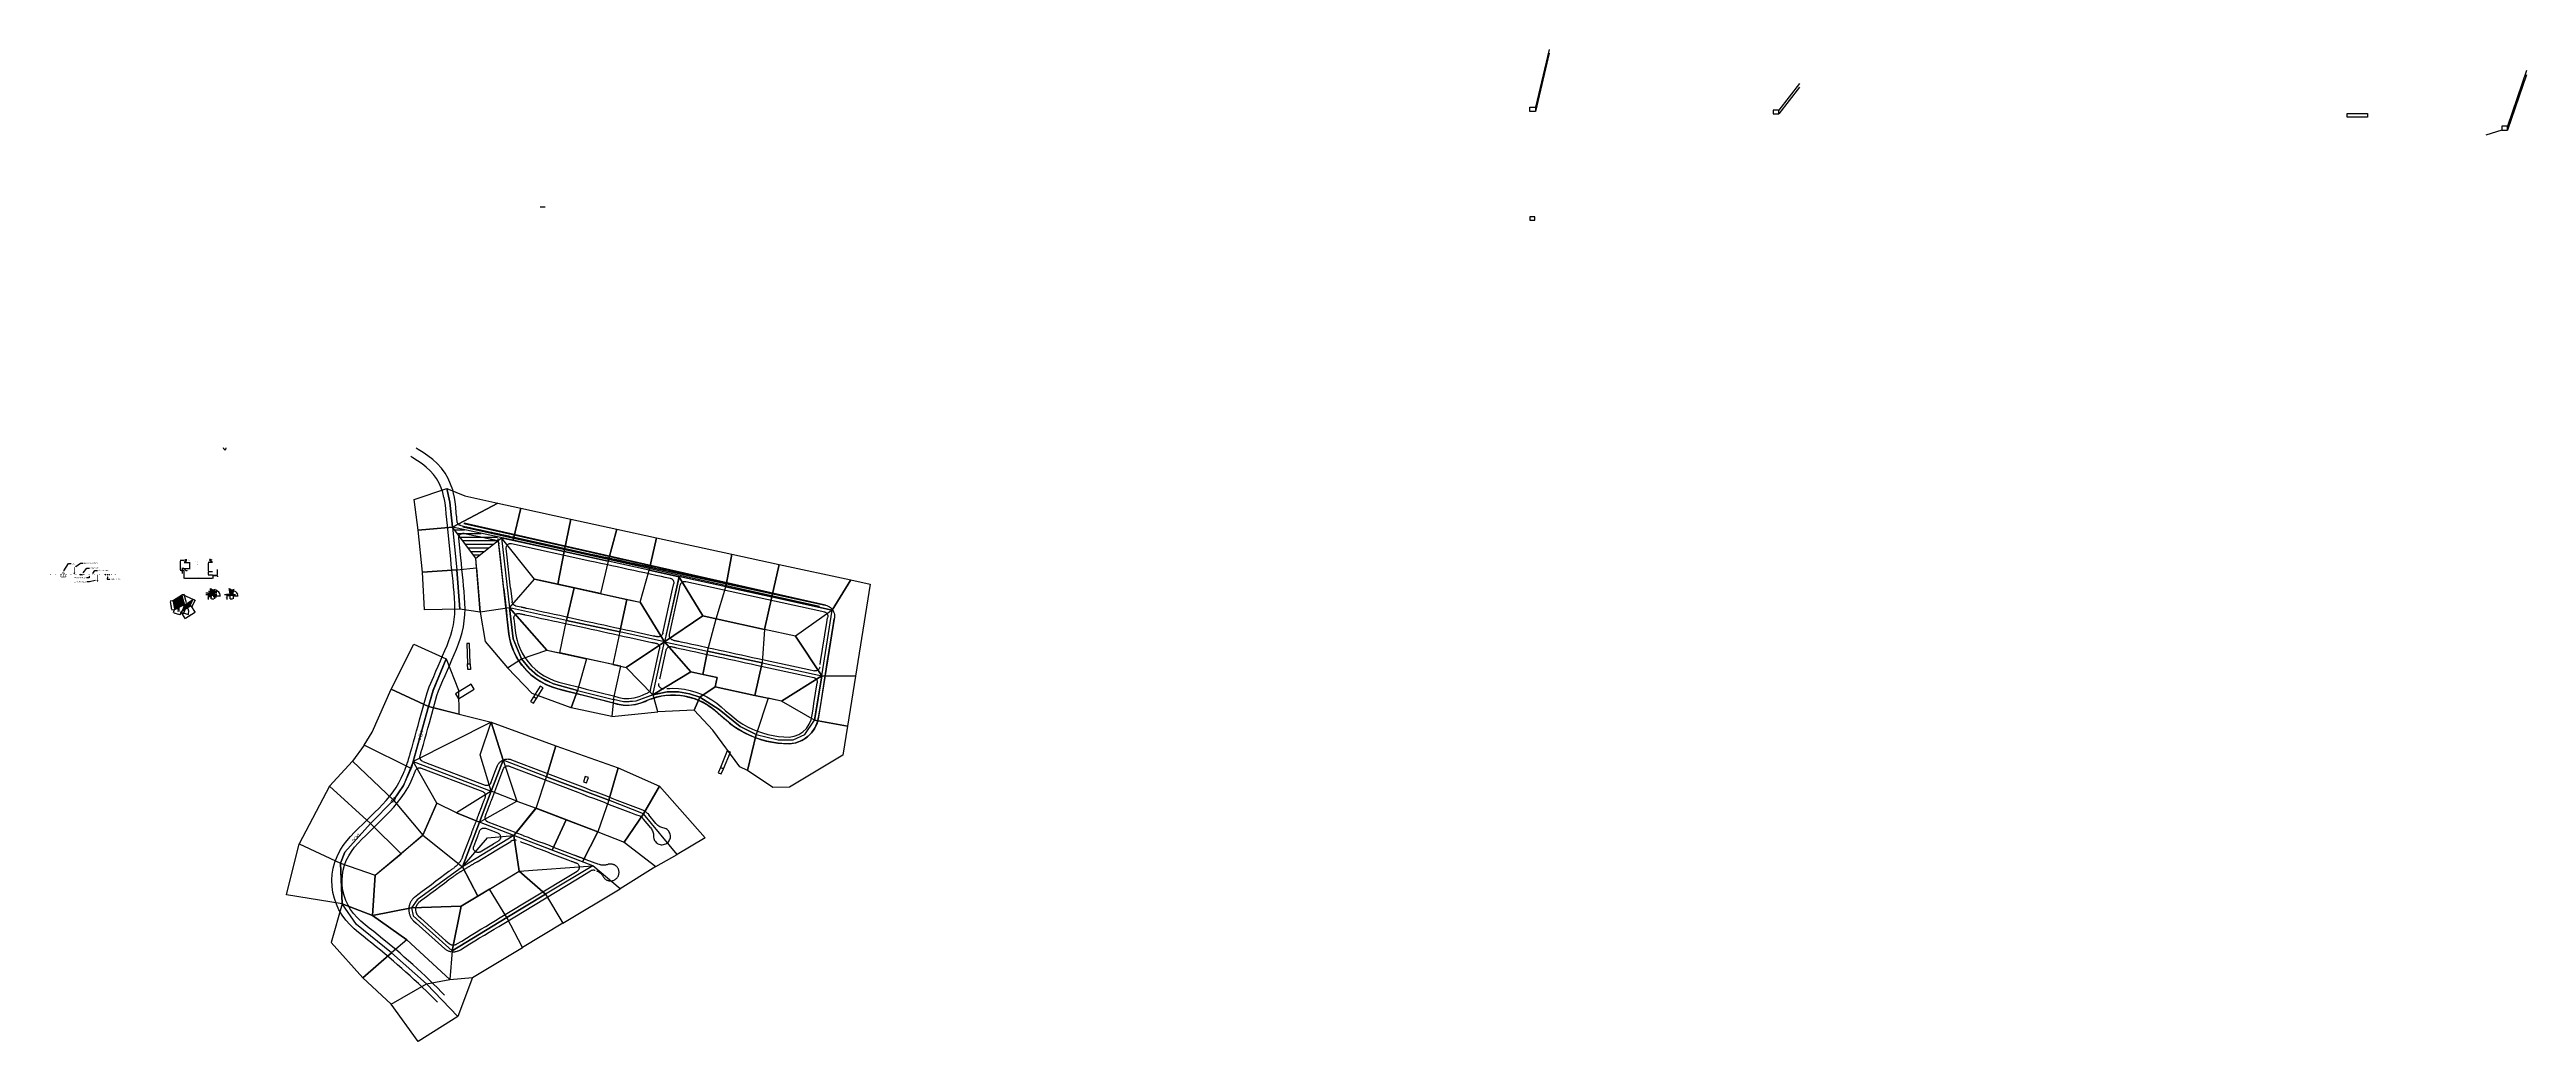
# Model space of a CAD drawing. Header units: metres. Extents: x 670141 to 672337, y 7191728 to 7192607.
import ezdxf
from ezdxf import colors
from ezdxf.entities.mleader import LeaderData, LeaderLine
from ezdxf.enums import TextEntityAlignment as Align
from ezdxf.math import Vec2, Vec3

# ---------------------------------------------------------------- set-up
doc = ezdxf.new("R2010")
doc.units = ezdxf.units.M
for name, color, linetype in [('D-AREA01', 7, 'Continuous'), ('D-AREA_CONTR', 150, 'Continuous'), ('G-ESTR_SARJETA', 136, 'Continuous'), ('pt_alto_baixo', 7, 'Continuous')]:
    doc.layers.add(name, color=color, linetype=linetype)
doc.styles.get("Standard").update_dxf_attribs({"font": 'arial.ttf'})
doc.dimstyles.new('ISO-25', dxfattribs={"dimtxt": 2.5, "dimasz": 2.5, "dimexe": 1.25, "dimexo": 0.625, "dimtad": 1, "dimtxsty": 'Standard', "dimcen": 2.5, "dimadec": 0, "dimazin": 0, "dimtfac": 1, "dimtmove": 0, "dimatfit": 3, "dimfxl": 0, "dimarcsym": 0})

# ---------------------------------------------------------------- blocks, each defined once
blk = doc.blocks.new('20100813-SARJETAS')
at = {"layer": 'G-ESTR_SARJETA', "linetype": 'ByBlock'}
for p, q in [((670468.1, 7192252.8, 920.4), (670466.2, 7192254, 920.6)), ((670463.4, 7192245.2, 920.4), (670461.5, 7192246.4, 920.6)), ((670467.5, 7192242.6, 920), (670463.4, 7192245.2, 920.4)), ((670471.5, 7192239.9, 919.7), (670467.5, 7192242.6, 920)), ((670472.4, 7192250.1, 920), (670468.1, 7192252.8, 920.4)), ((670475.2, 7192237, 919.3), (670471.5, 7192239.9, 919.7)), ((670476.7, 7192247.1, 919.7), (670472.4, 7192250.1, 920)), ((670478.6, 7192233.9, 919), (670475.2, 7192237, 919.3)), ((670480.9, 7192243.9, 919.3), (670476.7, 7192247.1, 919.7)), ((670481.6, 7192230.5, 918.6), (670478.6, 7192233.9, 919)), ((670484.9, 7192240.3, 919), (670480.9, 7192243.9, 919.3)), ((670488.6, 7192236.2, 918.6), (670484.9, 7192240.3, 919)), ((670491.8, 7192231.8, 918.3), (670488.6, 7192236.2, 918.6)), ((670494.6, 7192227.1, 918.1), (670491.8, 7192231.8, 918.3)), ((670484.3, 7192226.9, 918.3), (670481.6, 7192230.5, 918.6)), ((670486.6, 7192222.9, 918.1), (670484.3, 7192226.9, 918.3)), ((670488.4, 7192218.8, 917.8), (670486.6, 7192222.9, 918.1)), ((670489.9, 7192214.5, 917.6), (670488.4, 7192218.8, 917.8)), ((670490.9, 7192210.3, 917.4), (670489.9, 7192214.5, 917.6)), ((670491, 7192210, 917.4), (670490.9, 7192210.3, 917.4)), ((670491.8, 7192205.3, 917.2), (670491, 7192210, 917.4)), ((670496.8, 7192222.1, 917.8), (670494.6, 7192227.1, 918.1)), ((670498.6, 7192217, 917.6), (670496.8, 7192222.1, 917.8)), ((670499.7, 7192212.2, 917.4), (670498.6, 7192217, 917.6)), ((670499.8, 7192211.7, 917.4), (670499.7, 7192212.2, 917.4)), ((670500.7, 7192206.6, 917.2), (670499.8, 7192211.7, 917.4)), ((670492.4, 7192200.5, 917), (670491.8, 7192205.3, 917.2)), ((670492.9, 7192195.6, 916.9), (670492.4, 7192200.5, 917)), ((670493.1, 7192192.9, 916.8), (670492.9, 7192195.6, 916.9)), ((670493.2, 7192192.1, 916.8), (670493.1, 7192192.9, 916.8)), ((670493.3, 7192191.6, 916.8), (670493.2, 7192192.1, 916.8)), ((670493.3, 7192191.1, 916.8), (670493.3, 7192191.6, 916.8)), ((670493.4, 7192190.6, 916.8), (670493.3, 7192191.1, 916.8)), ((670493.4, 7192190.1, 916.7), (670493.4, 7192190.6, 916.8)), ((670493.6, 7192187.9, 916.7), (670493.4, 7192190.1, 916.7)), ((670496.9, 7192155.8, 916), (670493.6, 7192187.9, 916.7)), ((670501.3, 7192201.5, 917), (670500.7, 7192206.6, 917.2)), ((670501.8, 7192196.5, 916.9), (670501.3, 7192201.5, 917)), ((670502.1, 7192193.8, 916.8), (670501.8, 7192196.5, 916.9)), ((670502.2, 7192193, 916.8), (670502.1, 7192193.8, 916.8)), ((670502.2, 7192192.5, 916.8), (670502.2, 7192193, 916.8)), ((670502.3, 7192192, 916.8), (670502.2, 7192192.5, 916.8)), ((670502.3, 7192191.5, 916.8), (670502.3, 7192192, 916.8)), ((670502.4, 7192191, 916.7), (670502.3, 7192191.5, 916.8)), ((670502.6, 7192188.8, 916.7), (670502.4, 7192191, 916.7)), ((670502.6, 7192188.6, 916.7), (670502.6, 7192188.8, 916.7)), ((670502.7, 7192188.1, 916.7), (670502.6, 7192188.6, 916.7)), ((670502.9, 7192187.7, 916.7), (670502.7, 7192188.1, 916.7)), ((670503.1, 7192187.2, 916.7), (670502.9, 7192187.7, 916.7)), ((670503.3, 7192186.9, 916.7), (670503.1, 7192187.2, 916.7)), ((670503.3, 7192186.8, 916.7), (670503.3, 7192186.9, 916.7)), ((670503.7, 7192186.5, 916.7), (670503.3, 7192186.8, 916.7)), ((670504, 7192186.1, 916.7), (670503.7, 7192186.5, 916.7)), ((670504.4, 7192185.8, 916.7), (670504, 7192186.1, 916.7)), ((670504, 7192174.6, 916.4), (670504.1, 7192175.1, 916.5)), ((670504.1, 7192174.1, 916.4), (670504, 7192174.6, 916.4)), ((670504.1, 7192175.1, 916.5), (670504.2, 7192175.6, 916.5)), ((670505.8, 7192156.6, 916), (670504.1, 7192174.1, 916.4)), ((670504.2, 7192175.6, 916.5), (670504.3, 7192176, 916.6)), ((670504.3, 7192176, 916.6), (670504.5, 7192176.5, 916.6)), ((670504.7, 7192185.7, 916.7), (670504.4, 7192185.8, 916.7)), ((670504.5, 7192176.5, 916.6), (670504.8, 7192176.9, 916.7)), ((670504.8, 7192185.6, 916.7), (670504.7, 7192185.7, 916.7)), ((670505.3, 7192185.4, 916.7), (670504.8, 7192185.6, 916.7)), ((670504.8, 7192176.9, 916.7), (670505.1, 7192177.3, 916.7)), ((670505.1, 7192177.3, 916.7), (670505.2, 7192177.3, 916.7)), ((670505.2, 7192177.3, 916.7), (670505.5, 7192177.6, 916.8)), ((670505.7, 7192185.3, 916.7), (670505.3, 7192185.4, 916.7)), ((670505.5, 7192177.6, 916.8), (670505.9, 7192177.9, 916.8)), ((670505.7, 7192185.3, 916.7), (670510.2, 7192184.3, 917.1)), ((670505.9, 7192177.9, 916.8), (670506, 7192178, 916.8)), ((670506, 7192178, 916.8), (670506.3, 7192178.1, 916.9)), ((670506.3, 7192178.1, 916.9), (670506.7, 7192178.3, 916.9)), ((670506.7, 7192178.3, 916.9), (670506.8, 7192178.3, 916.9)), ((670506.8, 7192178.3, 916.9), (670507.2, 7192178.4, 917)), ((670507.2, 7192178.4, 917), (670507.7, 7192178.5, 917)), ((670507.7, 7192178.5, 917), (670508.1, 7192178.5, 917.1)), ((670508.1, 7192178.5, 917.1), (670508.6, 7192178.5, 917.1)), ((670508.6, 7192178.5, 917.1), (670508.9, 7192178.4, 917.1)), ((670509.3, 7192178.3, 917.2), (670509.7, 7192178.3, 917.2)), ((670509.7, 7192178.3, 917.2), (670510.2, 7192178.2, 917.2)), ((670510.2, 7192184.3, 917.1), (670510.6, 7192184.2, 917.2)), ((670510.2, 7192178.2, 917.2), (670510.6, 7192178.1, 917.3)), ((670510.6, 7192184.2, 917.2), (670510.9, 7192184.1, 917.2)), ((670510.6, 7192178.1, 917.3), (670511.6, 7192177.9, 917.4)), ((670510.9, 7192184.1, 917.2), (670511.4, 7192184, 917.2)), ((670511.4, 7192184, 917.2), (670511.9, 7192183.9, 917.3)), ((670511.6, 7192177.9, 917.4), (670512.1, 7192177.7, 917.5)), ((670511.9, 7192183.9, 917.3), (670512.9, 7192183.7, 917.4)), ((670512.1, 7192177.7, 917.5), (670512.6, 7192177.6, 917.5)), ((670512.6, 7192177.6, 917.5), (670513.1, 7192177.5, 917.6)), ((670512.9, 7192183.7, 917.4), (670513.4, 7192183.6, 917.5)), ((670513.1, 7192177.5, 917.6), (670513.8, 7192177.4, 917.7)), ((670513.4, 7192183.6, 917.5), (670513.9, 7192183.5, 917.5)), ((670513.8, 7192177.4, 917.7), (670517.5, 7192176.6, 918.2)), ((670513.9, 7192183.5, 917.5), (670514.4, 7192183.4, 917.6)), ((670514.4, 7192183.4, 917.6), (670515.1, 7192183.2, 917.7)), ((670515.1, 7192183.2, 917.7), (670518.8, 7192182.4, 918.2)), ((670517.5, 7192176.6, 918.2), (670522.4, 7192175.5, 919)), ((670518.8, 7192182.4, 918.2), (670523.6, 7192181.4, 919)), ((670522.4, 7192175.5, 919), (670527.3, 7192174.4, 919.9)), ((670523.6, 7192181.4, 919), (670528.5, 7192180.3, 919.9)), ((670527.3, 7192174.4, 919.9), (670531.6, 7192173.5, 920.7)), ((670528.5, 7192180.3, 919.9), (670532.8, 7192179.4, 920.7)), ((670531.6, 7192173.5, 920.7), (670532.1, 7192173.4, 920.8)), ((670532.1, 7192173.4, 920.8), (670532.6, 7192173.3, 920.9)), ((670532.6, 7192173.3, 920.9), (670533.1, 7192173.2, 921)), ((670532.8, 7192179.4, 920.7), (670532.9, 7192179.4, 920.7)), ((670532.9, 7192179.4, 920.7), (670533.4, 7192179.2, 920.8)), ((670533.1, 7192173.2, 921), (670533.6, 7192173.1, 921.1)), ((670533.4, 7192179.2, 920.8), (670533.9, 7192179.1, 920.9)), ((670533.6, 7192173.1, 921.1), (670534.1, 7192173, 921.1)), ((670533.9, 7192179.1, 920.9), (670534.4, 7192179, 921)), ((670534.1, 7192173, 921.1), (670534.6, 7192172.8, 921.2)), ((670534.4, 7192179, 921), (670534.9, 7192178.9, 921.1)), ((670534.6, 7192172.8, 921.2), (670535.6, 7192172.6, 921.4)), ((670534.9, 7192178.9, 921.1), (670535.4, 7192178.8, 921.1)), ((670535.4, 7192178.8, 921.1), (670535.9, 7192178.7, 921.2)), ((670535.6, 7192172.6, 921.4), (670536, 7192172.5, 921.5)), ((670535.9, 7192178.7, 921.2), (670536.8, 7192178.5, 921.4)), ((670536, 7192172.5, 921.5), (670536.4, 7192172.4, 921.6)), ((670536.4, 7192172.4, 921.6), (670536.9, 7192172.3, 921.7)), ((670536.8, 7192178.5, 921.4), (670537.3, 7192178.4, 921.5)), ((670536.9, 7192172.3, 921.7), (670537.4, 7192172.1, 921.8)), ((670537.3, 7192178.4, 921.5), (670537.8, 7192178.3, 921.6)), ((670537.4, 7192172.1, 921.8), (670537.8, 7192171.9, 921.9)), ((670537.8, 7192178.3, 921.6), (670538.3, 7192178.2, 921.7)), ((670537.8, 7192171.9, 921.9), (670538.2, 7192171.6, 922)), ((670538.2, 7192171.6, 922), (670538.5, 7192171.3, 922.1)), ((670538.3, 7192178.2, 921.7), (670538.8, 7192178.1, 921.8)), ((670538.5, 7192171.3, 922.1), (670538.6, 7192171.2, 922.1)), ((670538.6, 7192171.2, 922.1), (670538.8, 7192170.9, 922.2)), ((670538.8, 7192178.1, 921.8), (670539.3, 7192178, 921.9)), ((670538.8, 7192170.9, 922.2), (670539.1, 7192170.5, 922.3)), ((670539.1, 7192170.5, 922.3), (670539.3, 7192170.1, 922.4)), ((670539.3, 7192178, 921.9), (670539.8, 7192177.9, 922)), ((670539.3, 7192170.1, 922.4), (670539.3, 7192170, 922.4)), ((670539.3, 7192170, 922.4), (670539.5, 7192169.6, 922.5)), ((670539.5, 7192169.6, 922.5), (670539.6, 7192169.1, 922.6)), ((670539.6, 7192169.1, 922.6), (670539.6, 7192169, 922.7)), ((670540.6, 7192159.3, 922.8), (670539.6, 7192169, 922.7)), ((670539.8, 7192177.9, 922), (670540.3, 7192177.8, 922.1)), ((670540.3, 7192177.8, 922.1), (670540.7, 7192177.6, 922.2)), ((670540.7, 7192177.6, 922.2), (670541.2, 7192177.5, 922.3)), ((670541.2, 7192177.5, 922.3), (670541.7, 7192177.4, 922.3)), ((670541.7, 7192177.4, 922.3), (670542.2, 7192177.3, 922.4)), ((670542.2, 7192177.3, 922.4), (670542.7, 7192177.2, 922.5)), ((670542.7, 7192177.2, 922.5), (670543.2, 7192177.1, 922.6)), ((670543.2, 7192177.1, 922.6), (670543.7, 7192177, 922.7)), ((670543.7, 7192177, 922.7), (670544.2, 7192176.9, 922.8)), ((670544.2, 7192176.9, 922.8), (670544.7, 7192176.8, 922.9)), ((670544.7, 7192176.8, 922.9), (670545.1, 7192176.7, 923)), ((670545.1, 7192176.7, 923), (670545.6, 7192176.6, 923.1)), ((670545.6, 7192176.6, 923.1), (670546.1, 7192176.5, 923.2)), ((670546, 7192165.4, 922.9), (670546.1, 7192165.9, 923)), ((670546.1, 7192176.5, 923.2), (670546.6, 7192176.4, 923.3)), ((670546.1, 7192165.9, 923), (670546.2, 7192166.4, 923.1)), ((670546.2, 7192166.4, 923.1), (670546.3, 7192166.9, 923.2)), ((670546.3, 7192166.9, 923.2), (670546.4, 7192167, 923.2)), ((670546.4, 7192167, 923.2), (670546.5, 7192167.3, 923.3)), ((670546.5, 7192167.3, 923.3), (670546.8, 7192167.7, 923.4)), ((670546.6, 7192176.4, 923.3), (670547.1, 7192176.3, 923.4)), ((670546.8, 7192167.7, 923.4), (670546.9, 7192167.8, 923.4)), ((670546.9, 7192167.8, 923.4), (670547.1, 7192168.1, 923.5)), ((670547.1, 7192176.3, 923.4), (670547.6, 7192176.2, 923.5)), ((670547.1, 7192168.1, 923.5), (670547.4, 7192168.4, 923.6)), ((670547.4, 7192168.4, 923.6), (670547.8, 7192168.7, 923.7)), ((670547.4, 7192168.4, 923.6), (670547.4, 7192168.4, 923.6)), ((670547.6, 7192176.2, 923.5), (670548.1, 7192176.1, 923.6)), ((670547.8, 7192168.7, 923.7), (670548.2, 7192169, 923.8)), ((670548.1, 7192176.1, 923.6), (670548.6, 7192175.9, 923.7)), ((670548.2, 7192169, 923.8), (670548.7, 7192169.2, 923.9)), ((670548.6, 7192175.9, 923.7), (670549.1, 7192175.8, 923.8)), ((670548.7, 7192169.2, 923.9), (670549.1, 7192169.3, 924)), ((670549.1, 7192175.8, 923.8), (670549.5, 7192175.7, 923.9)), ((670549.1, 7192169.3, 924), (670549.6, 7192169.4, 924.1)), ((670549.5, 7192175.7, 923.9), (670552.2, 7192175.2, 924.4)), ((670549.6, 7192169.4, 924.1), (670550.1, 7192169.4, 924.2)), ((670550.1, 7192169.4, 924.2), (670550.6, 7192169.4, 924.3)), ((670550.6, 7192169.4, 924.3), (670550.9, 7192169.3, 924.4)), ((670550.9, 7192169.3, 924.4), (670620.1, 7192154.2, 938.2)), ((670552.2, 7192175.2, 924.4), (670621.4, 7192160.1, 938.2)), ((670497.4, 7192150.8, 915.9), (670496.9, 7192155.8, 916)), ((670497.9, 7192145.8, 915.8), (670497.4, 7192150.8, 915.9)), ((670498.4, 7192140.8, 915.6), (670497.9, 7192145.8, 915.8)), ((670506.3, 7192151.7, 915.9), (670505.8, 7192156.6, 916)), ((670506.8, 7192146.7, 915.8), (670506.3, 7192151.7, 915.9)), ((670507.3, 7192141.7, 915.6), (670506.8, 7192146.7, 915.8)), ((670544, 7192129.2, 923.7), (670540.6, 7192159.3, 923.7)), ((670546.1, 7192165, 922.8), (670546, 7192165.4, 922.9)), ((670546.6, 7192160, 922.8), (670546.1, 7192165, 922.8)), ((670549.9, 7192129.9, 923.7), (670546.6, 7192160, 923.7)), ((670620.1, 7192154.2, 938.2), (670625, 7192153.2, 939.1)), ((670621.4, 7192160.1, 938.2), (670626.2, 7192159, 939.1)), ((670625, 7192153.2, 939.1), (670629.9, 7192152.1, 940.1)), ((670626.2, 7192159, 939.1), (670631.1, 7192158, 940.1)), ((670629.9, 7192152.1, 940.1), (670634.7, 7192151, 940.9)), ((670631.1, 7192158, 940.1), (670636, 7192156.9, 940.9)), ((670634.7, 7192151, 940.9), (670639.6, 7192150, 941.7)), ((670636, 7192156.9, 940.9), (670640.9, 7192155.8, 941.7)), ((670639.6, 7192150, 941.7), (670644.5, 7192148.9, 942.4)), ((670640.9, 7192155.8, 941.7), (670645.8, 7192154.8, 942.4)), ((670644.5, 7192148.9, 942.4), (670649.4, 7192147.8, 943)), ((670645.8, 7192154.8, 942.4), (670650.7, 7192153.7, 943)), ((670649.4, 7192147.8, 943), (670654.3, 7192146.8, 943.5)), ((670650.7, 7192153.7, 943), (670655.6, 7192152.6, 943.5)), ((670654.3, 7192146.8, 943.5), (670659.2, 7192145.7, 943.9)), ((670655.6, 7192152.6, 943.5), (670660.4, 7192151.6, 943.9)), ((670659.2, 7192145.7, 943.9), (670664, 7192144.7, 944.2)), ((670660.4, 7192151.6, 943.9), (670665.3, 7192150.5, 944.2)), ((670664, 7192144.7, 944.2), (670668.9, 7192143.6, 944.5)), ((670665.3, 7192150.5, 944.2), (670670.2, 7192149.5, 944.5)), ((670668.9, 7192143.6, 944.5), (670673.8, 7192142.5, 944.6)), ((670670.2, 7192149.5, 944.5), (670675.1, 7192148.4, 944.6)), ((670675.1, 7192148.4, 944.6), (670680, 7192147.3, 944.7)), ((670680, 7192147.3, 944.7), (670684.9, 7192146.3, 944.6)), ((670684.9, 7192146.3, 944.6), (670687.9, 7192145.6, 944.6)), ((670687.9, 7192145.6, 944.6), (670689.8, 7192145.2, 944.5)), ((670689.8, 7192145.2, 944.5), (670692.8, 7192144.5, 944.4)), ((670692.8, 7192144.5, 944.4), (670824.4, 7192115.9, 938)), ((670498.9, 7192135.9, 915.4), (670498.4, 7192140.8, 915.6)), ((670499.4, 7192130.9, 915.1), (670498.9, 7192135.9, 915.4)), ((670499.8, 7192125.9, 914.9), (670499.4, 7192130.9, 915.1)), ((670500.3, 7192121, 914.5), (670499.8, 7192125.9, 914.9)), ((670507.8, 7192136.7, 915.4), (670507.3, 7192141.7, 915.6)), ((670508.3, 7192131.8, 915.1), (670507.8, 7192136.7, 915.4)), ((670508.8, 7192126.8, 914.9), (670508.3, 7192131.8, 915.1)), ((670509.2, 7192121.7, 914.5), (670508.8, 7192126.8, 914.9)), ((670509.5, 7192116.6, 914.2), (670509.2, 7192121.7, 914.5)), ((670544, 7192129.2, 923.7), (670544.5, 7192124.3, 923.6)), ((670544.5, 7192124.3, 923.6), (670544.8, 7192122, 923.6)), ((670544.8, 7192122, 923.6), (670545.1, 7192119.3, 923.6)), ((670549.9, 7192129.9, 923.7), (670550.5, 7192124.9, 923.6)), ((670550.5, 7192124.9, 923.6), (670550.7, 7192122.7, 923.6)), ((670550.7, 7192122.7, 923.6), (670551, 7192120, 923.6)), ((670673.8, 7192142.5, 944.6), (670678.7, 7192141.5, 944.7)), ((670678.7, 7192141.5, 944.7), (670683.6, 7192140.4, 944.6)), ((670683.6, 7192140.4, 944.6), (670686.6, 7192139.7, 944.6)), ((670685, 7192089.9, 936.6), (670693.5, 7192129, 942.5)), ((670686.6, 7192139.7, 944.6), (670688.5, 7192139.3, 944.5)), ((670688.5, 7192139.3, 944.5), (670691.5, 7192138.7, 944.4)), ((670690.9, 7192088.7, 936.6), (670699.4, 7192127.7, 942.5)), ((670691.5, 7192138.7, 944.4), (670692, 7192138.5, 944.3)), ((670692, 7192138.5, 944.3), (670692.4, 7192138.4, 944.2)), ((670692.4, 7192138.4, 944.2), (670692.8, 7192138.1, 944.1)), ((670692.8, 7192138.1, 944.1), (670693.2, 7192137.8, 944.1)), ((670693.2, 7192137.8, 944.1), (670693.6, 7192137.5, 944)), ((670693.5, 7192129, 942.6), (670694.6, 7192133.9, 943.4)), ((670693.5, 7192129, 942.6), (670693.5, 7192129, 942.6)), ((670693.6, 7192137.5, 944), (670693.9, 7192137.1, 943.9)), ((670693.9, 7192137.1, 943.9), (670694, 7192136.9, 943.9)), ((670694, 7192136.9, 943.9), (670694.2, 7192136.7, 943.8)), ((670694.2, 7192136.7, 943.8), (670694.4, 7192136.3, 943.8)), ((670694.4, 7192136.3, 943.8), (670694.5, 7192136, 943.7)), ((670694.5, 7192136, 943.7), (670694.5, 7192135.8, 943.7)), ((670694.5, 7192135.8, 943.7), (670694.6, 7192135.3, 943.6)), ((670694.6, 7192135.3, 943.6), (670694.7, 7192134.9, 943.5)), ((670694.7, 7192134.8, 943.5), (670694.6, 7192134.4, 943.4)), ((670694.6, 7192134.4, 943.4), (670694.6, 7192133.9, 943.4)), ((670694.7, 7192134.9, 943.5), (670694.7, 7192134.8, 943.5)), ((670699.4, 7192127.7, 942.6), (670700.4, 7192132.6, 943.4)), ((670700.4, 7192132.6, 943.4), (670700.6, 7192133.1, 943.4)), ((670700.6, 7192133.1, 943.4), (670700.7, 7192133.4, 943.4)), ((670700.7, 7192133.4, 943.4), (670700.8, 7192133.5, 943.4)), ((670700.8, 7192133.5, 943.4), (670701, 7192134, 943.4)), ((670701, 7192134, 943.4), (670701.3, 7192134.4, 943.5)), ((670701.3, 7192134.4, 943.5), (670701.4, 7192134.5, 943.5)), ((670701.4, 7192134.5, 943.5), (670701.6, 7192134.7, 943.5)), ((670701.6, 7192134.7, 943.5), (670702, 7192135, 943.5)), ((670702, 7192135, 943.5), (670702.2, 7192135.1, 943.5)), ((670702.2, 7192135.1, 943.5), (670702.4, 7192135.3, 943.6)), ((670702.4, 7192135.3, 943.6), (670702.8, 7192135.5, 943.6)), ((670702.8, 7192135.5, 943.6), (670703.3, 7192135.6, 943.6)), ((670703.3, 7192135.6, 943.6), (670703.8, 7192135.7, 943.6)), ((670703.8, 7192135.7, 943.6), (670704.2, 7192135.8, 943.7)), ((670704.2, 7192135.8, 943.7), (670704.7, 7192135.8, 943.7)), ((670704.7, 7192135.8, 943.7), (670705.2, 7192135.7, 943.7)), ((670705.2, 7192135.7, 943.7), (670823.2, 7192110, 938)), ((670499.3, 7192097.3, 912.7), (670500, 7192102, 913)), ((670500, 7192102, 913), (670500.5, 7192106.7, 913.4)), ((670500.5, 7192116.2, 914.2), (670500.3, 7192121, 914.5)), ((670500.6, 7192111.4, 913.8), (670500.5, 7192116.2, 914.2)), ((670500.5, 7192106.7, 913.4), (670500.6, 7192111.4, 913.8)), ((670508.1, 7192095.6, 912.7), (670508.9, 7192100.8, 913)), ((670508.9, 7192100.8, 913), (670509.5, 7192106.1, 913.4)), ((670509.6, 7192111.4, 913.8), (670509.5, 7192116.6, 914.2)), ((670509.5, 7192106.1, 913.4), (670509.6, 7192111.4, 913.8)), ((670545.1, 7192119.3, 923.6), (670545.3, 7192117.1, 923.5)), ((670545.3, 7192117.1, 923.5), (670545.6, 7192114.3, 923.5)), ((670545.6, 7192114.3, 923.5), (670546.2, 7192109.4, 923.3)), ((670546.2, 7192109.4, 923.3), (670546.7, 7192104.4, 923.1)), ((670546.7, 7192104.4, 923.1), (670546.9, 7192102.4, 923)), ((670546.9, 7192102.4, 923), (670547.3, 7192099.4, 922.9)), ((670551, 7192120, 923.6), (670551.3, 7192117.7, 923.5)), ((670551.3, 7192117.6, 923.5), (670551.3, 7192117.7, 923.5)), ((670551.4, 7192117.1, 923.5), (670551.3, 7192117.6, 923.5)), ((670551.5, 7192116.7, 923.5), (670551.4, 7192117.1, 923.5)), ((670551.8, 7192116.2, 923.5), (670551.5, 7192116.7, 923.5)), ((670552, 7192115.8, 923.5), (670551.8, 7192116.2, 923.5)), ((670552.3, 7192115.5, 923.5), (670552, 7192115.8, 923.5)), ((670552.3, 7192115.4, 923.5), (670552.3, 7192115.5, 923.5)), ((670552.7, 7192115.1, 923.5), (670552.3, 7192115.4, 923.5)), ((670553.1, 7192114.8, 923.5), (670552.7, 7192115.1, 923.5)), ((670552.9, 7192104, 923.1), (670553, 7192104.5, 923.2)), ((670552.9, 7192103.5, 923.1), (670552.9, 7192104, 923.1)), ((670552.9, 7192103.1, 923), (670552.9, 7192103.5, 923.1)), ((670552.9, 7192103.1, 923), (670553.2, 7192100.1, 922.9)), ((670553, 7192104.5, 923.2), (670553.1, 7192105, 923.2)), ((670553.4, 7192114.6, 923.5), (670553.1, 7192114.8, 923.5)), ((670553.1, 7192105, 923.2), (670553.4, 7192105.4, 923.2)), ((670553.2, 7192100.1, 922.9), (670553.4, 7192098.1, 922.8)), ((670553.5, 7192114.6, 923.5), (670553.4, 7192114.6, 923.5)), ((670553.4, 7192105.4, 923.2), (670553.6, 7192105.8, 923.3)), ((670553.9, 7192114.4, 923.4), (670553.5, 7192114.6, 923.5)), ((670553.6, 7192105.8, 923.3), (670553.9, 7192106.2, 923.3)), ((670554.4, 7192114.3, 923.4), (670553.9, 7192114.4, 923.4)), ((670553.9, 7192106.2, 923.3), (670554.2, 7192106.5, 923.4)), ((670554.2, 7192106.5, 923.4), (670554.3, 7192106.5, 923.4)), ((670554.3, 7192106.5, 923.4), (670554.6, 7192106.8, 923.4)), ((670554.4, 7192114.3, 923.4), (670559.3, 7192113.2, 923.7)), ((670554.6, 7192106.8, 923.4), (670554.8, 7192106.9, 923.4)), ((670554.8, 7192106.9, 923.4), (670555.1, 7192107.1, 923.5)), ((670555.1, 7192107.1, 923.5), (670555.5, 7192107.2, 923.5)), ((670555.5, 7192107.2, 923.5), (670555.6, 7192107.3, 923.5)), ((670555.6, 7192107.3, 923.5), (670556, 7192107.4, 923.6)), ((670556, 7192107.4, 923.6), (670556.4, 7192107.5, 923.6)), ((670556.4, 7192107.5, 923.6), (670556.9, 7192107.5, 923.6)), ((670556.9, 7192107.5, 923.6), (670557.4, 7192107.5, 923.7)), ((670557.4, 7192107.5, 923.7), (670557.7, 7192107.4, 923.7)), ((670557.7, 7192107.4, 923.7), (670558, 7192107.3, 923.7)), ((670558, 7192107.3, 923.7), (670558, 7192107.3, 923.7)), ((670558, 7192107.3, 923.7), (670558.5, 7192107.2, 923.8)), ((670558.5, 7192107.2, 923.8), (670559, 7192107.1, 923.8)), ((670559, 7192107.1, 923.8), (670559.4, 7192107, 923.8)), ((670559.3, 7192113.2, 923.7), (670559.3, 7192113.2, 923.7)), ((670559.3, 7192113.2, 923.7), (670559.7, 7192113.1, 923.8)), ((670559.4, 7192107, 923.8), (670559.9, 7192106.9, 923.9)), ((670559.7, 7192113.1, 923.8), (670560.2, 7192113, 923.8)), ((670559.9, 7192106.9, 923.9), (670560.4, 7192106.8, 923.9)), ((670560.2, 7192113, 923.8), (670560.7, 7192112.9, 923.8)), ((670560.4, 7192106.8, 923.9), (670560.9, 7192106.7, 923.9)), ((670560.7, 7192112.9, 923.8), (670561.2, 7192112.8, 923.9)), ((670560.9, 7192106.7, 923.9), (670561.4, 7192106.6, 923.9)), ((670561.2, 7192112.8, 923.9), (670561.7, 7192112.7, 923.9)), ((670561.4, 7192106.6, 923.9), (670561.9, 7192106.5, 924)), ((670561.7, 7192112.7, 923.9), (670562.2, 7192112.6, 923.9)), ((670561.9, 7192106.5, 924), (670562.4, 7192106.4, 924)), ((670562.2, 7192112.6, 923.9), (670562.7, 7192112.5, 923.9)), ((670562.4, 7192106.4, 924), (670562.6, 7192106.3, 924)), ((670562.6, 7192106.3, 924), (670562.9, 7192106.3, 924.1)), ((670562.7, 7192112.5, 923.9), (670563.2, 7192112.4, 924)), ((670562.9, 7192106.3, 924.1), (670567.7, 7192105.2, 924.4)), ((670563.2, 7192112.4, 924), (670563.6, 7192112.2, 924)), ((670563.6, 7192112.2, 924), (670563.9, 7192112.2, 924)), ((670563.9, 7192112.2, 924), (670564.1, 7192112.1, 924.1)), ((670564.1, 7192112.1, 924.1), (670569, 7192111.1, 924.4)), ((670567.7, 7192105.2, 924.4), (670572.6, 7192104.2, 924.8)), ((670569, 7192111.1, 924.4), (670573.9, 7192110, 924.8)), ((670572.6, 7192104.2, 924.8), (670577.5, 7192103.1, 925.3)), ((670573.9, 7192110, 924.8), (670578.8, 7192109, 925.3)), ((670577.5, 7192103.1, 925.3), (670582.4, 7192102, 925.8)), ((670578.8, 7192109, 925.3), (670583.7, 7192107.9, 925.8)), ((670582.4, 7192102, 925.8), (670587.3, 7192101, 926.3)), ((670583.7, 7192107.9, 925.8), (670588.6, 7192106.8, 926.3)), ((670587.3, 7192101, 926.3), (670592.2, 7192099.9, 926.9)), ((670588.6, 7192106.8, 926.3), (670593.5, 7192105.8, 926.9)), ((670592.2, 7192099.9, 926.9), (670597.1, 7192098.8, 927.6)), ((670593.5, 7192105.8, 926.9), (670598.3, 7192104.7, 927.6)), ((670598.3, 7192104.7, 927.6), (670617.9, 7192100.4, 930.3)), ((670617.9, 7192100.4, 930.3), (670622.8, 7192099.4, 930.9)), ((670823.2, 7192110, 938), (670827.1, 7192109.1, 937.8)), ((670824.4, 7192115.9, 938), (670828.3, 7192115, 937.8)), ((670827.1, 7192109.1, 937.8), (670828.5, 7192108.8, 937.7)), ((670828, 7192108.9, 937.7), (670828.5, 7192108.8, 937.7)), ((670828.3, 7192115, 937.8), (670830.5, 7192114.5, 937.7)), ((670828.5, 7192108.8, 937.7), (670828.9, 7192108.6, 937.6)), ((670828.5, 7192108.8, 937.7), (670828.9, 7192108.6, 937.6)), ((670828.9, 7192108.6, 937.6), (670829.4, 7192108.4, 937.5)), ((670828.9, 7192108.6, 937.6), (670829.4, 7192108.4, 937.5)), ((670829.4, 7192108.4, 937.5), (670829.8, 7192108.1, 937.4)), ((670829.4, 7192108.4, 937.5), (670829.8, 7192108.1, 937.4)), ((670829.8, 7192108.1, 937.4), (670830.1, 7192107.8, 937.3)), ((670829.8, 7192108.1, 937.4), (670830.1, 7192107.8, 937.3)), ((670830.1, 7192107.8, 937.3), (670830.4, 7192107.4, 937.2)), ((670830.1, 7192107.8, 937.3), (670830.4, 7192107.4, 937.2)), ((670830.4, 7192107.4, 937.2), (670830.7, 7192107, 937.1)), ((670830.4, 7192107.4, 937.2), (670830.5, 7192107.3, 937.2)), ((670830.4, 7192099.5, 935.7), (670831, 7192103.7, 936.5)), ((670830.5, 7192114.5, 937.7), (670831.6, 7192114, 937.6)), ((670830.5, 7192107.3, 937.2), (670830.7, 7192107, 937.1)), ((670830.7, 7192107, 937.1), (670830.9, 7192106.5, 937)), ((670830.7, 7192107, 937.1), (670830.9, 7192106.5, 937)), ((670830.9, 7192106.5, 937), (670831, 7192106.1, 937)), ((670830.9, 7192106.5, 937), (670831, 7192106.3, 937)), ((670831, 7192106.3, 937), (670831, 7192106.1, 937)), ((670831, 7192106.1, 937), (670831.1, 7192105.6, 936.9)), ((670831, 7192106.1, 937), (670831.1, 7192105.8, 936.9)), ((670831.2, 7192104.6, 936.7), (670831, 7192103.7, 936.5)), ((670831.1, 7192105.8, 936.9), (670831.1, 7192105.6, 936.9)), ((670831.1, 7192105.6, 936.9), (670831.2, 7192105.1, 936.8)), ((670831.1, 7192105.6, 936.9), (670831.2, 7192105.1, 936.8)), ((670831.2, 7192104.6, 936.7), (670831.1, 7192104.4, 936.6)), ((670831.2, 7192105.1, 936.8), (670831.2, 7192104.6, 936.7)), ((670831.2, 7192105.1, 936.8), (670831.2, 7192104.6, 936.7)), ((670831.6, 7192114, 937.6), (670832.6, 7192113.4, 937.5)), ((670832.6, 7192113.4, 937.5), (670833.6, 7192112.7, 937.4)), ((670833.6, 7192112.7, 937.4), (670834.5, 7192111.9, 937.3)), ((670834.5, 7192111.9, 937.3), (670835.3, 7192110.9, 937.2)), ((670835.3, 7192110.9, 937.2), (670835.9, 7192109.9, 937.1)), ((670835.9, 7192109.9, 937.1), (670836.4, 7192108.8, 937)), ((670836.3, 7192098.5, 935.7), (670836.9, 7192102.7, 936.5)), ((670836.4, 7192108.8, 937), (670836.8, 7192107.7, 937)), ((670836.8, 7192107.7, 937), (670837.1, 7192106.5, 936.9)), ((670837.1, 7192104.1, 936.7), (670836.9, 7192102.7, 936.5)), ((670837.1, 7192106.5, 936.9), (670837.2, 7192105.3, 936.8)), ((670837.2, 7192105.3, 936.8), (670837.1, 7192104.1, 936.7)), ((670491.7, 7192074.6, 911.4), (670493.6, 7192079.1, 911.6)), ((670493.6, 7192079.1, 911.6), (670495.3, 7192083.6, 911.9)), ((670495.3, 7192083.6, 911.9), (670496.9, 7192088.2, 912.1)), ((670496.9, 7192088.2, 912.1), (670498.2, 7192092.7, 912.4)), ((670498.2, 7192092.7, 912.4), (670499.3, 7192097.3, 912.7)), ((670501.9, 7192075.7, 911.6), (670503.8, 7192080.5, 911.9)), ((670503.8, 7192080.5, 911.9), (670505.5, 7192085.4, 912.1)), ((670505.5, 7192085.4, 912.1), (670506.9, 7192090.5, 912.4)), ((670506.9, 7192090.5, 912.4), (670508.1, 7192095.6, 912.7)), ((670547.3, 7192099.4, 922.9), (670547.5, 7192097.4, 922.8)), ((670547.5, 7192097.4, 922.8), (670547.8, 7192094.5, 922.6)), ((670547.8, 7192094.5, 922.6), (670548.4, 7192089.5, 922.3)), ((670548.4, 7192089.5, 922.3), (670549.3, 7192084.2, 921.9)), ((670549.3, 7192084.2, 921.9), (670549.9, 7192081.9, 921.8)), ((670549.9, 7192081.9, 921.8), (670550.7, 7192079.2, 921.6)), ((670550.7, 7192079.2, 921.6), (670552.6, 7192074.2, 921.2)), ((670553.4, 7192098.1, 922.8), (670553.8, 7192095.1, 922.6)), ((670553.8, 7192095.1, 922.6), (670554.3, 7192090.1, 922.3)), ((670554.3, 7192090.1, 922.3), (670555.2, 7192085.6, 921.9)), ((670555.2, 7192085.6, 921.9), (670555.7, 7192083.5, 921.8)), ((670555.7, 7192083.5, 921.8), (670556.4, 7192081, 921.6)), ((670556.4, 7192081, 921.6), (670558.1, 7192076.6, 921.2)), ((670597.1, 7192098.8, 927.6), (670616.6, 7192094.6, 930.3)), ((670616.6, 7192094.6, 930.3), (670621.5, 7192093.5, 930.9)), ((670621.5, 7192093.5, 930.9), (670626.4, 7192092.5, 931.5)), ((670622.8, 7192099.4, 930.9), (670627.6, 7192098.3, 931.5)), ((670626.4, 7192092.5, 931.5), (670631.3, 7192091.4, 932.1)), ((670627.6, 7192098.3, 931.5), (670632.5, 7192097.3, 932.1)), ((670631.3, 7192091.4, 932.1), (670636.1, 7192090.3, 932.6)), ((670632.5, 7192097.3, 932.1), (670637.4, 7192096.2, 932.6)), ((670636.1, 7192090.3, 932.6), (670641, 7192089.3, 933.1)), ((670637.4, 7192096.2, 932.6), (670642.3, 7192095.1, 933.1)), ((670641, 7192089.3, 933.1), (670645.9, 7192088.2, 933.5)), ((670642.3, 7192095.1, 933.1), (670647.2, 7192094.1, 933.5)), ((670645.9, 7192088.2, 933.5), (670650.8, 7192087.1, 933.9)), ((670647.2, 7192094.1, 933.5), (670652.1, 7192093, 933.9)), ((670650.8, 7192087.1, 933.9), (670655.7, 7192086.1, 934.3)), ((670652.1, 7192093, 933.9), (670657, 7192091.9, 934.3)), ((670655.7, 7192086.1, 934.3), (670675.2, 7192081.8, 935.6)), ((670657, 7192091.9, 934.3), (670676.5, 7192087.7, 935.6)), ((670675.2, 7192081.8, 935.6), (670675.7, 7192081.7, 935.6)), ((670675.7, 7192081.7, 935.6), (670676.2, 7192081.6, 935.6)), ((670676.2, 7192081.6, 935.6), (670676.7, 7192081.5, 935.7)), ((670676.5, 7192087.7, 935.6), (670677, 7192087.6, 935.6)), ((670676.7, 7192081.5, 935.7), (670677.2, 7192081.4, 935.7)), ((670677, 7192087.6, 935.6), (670677.5, 7192087.5, 935.6)), ((670677.2, 7192081.4, 935.7), (670677.7, 7192081.3, 935.7)), ((670677.5, 7192087.5, 935.6), (670678, 7192087.4, 935.7)), ((670677.7, 7192081.3, 935.7), (670678.2, 7192081.2, 935.8)), ((670678, 7192087.4, 935.7), (670678.5, 7192087.3, 935.7)), ((670678.2, 7192081.2, 935.8), (670678.6, 7192081.1, 935.8)), ((670678.5, 7192087.3, 935.7), (670678.9, 7192087.2, 935.7)), ((670678.6, 7192081.1, 935.8), (670679, 7192081, 935.8)), ((670678.9, 7192087.2, 935.7), (670679.4, 7192087, 935.8)), ((670679, 7192081, 935.8), (670679.4, 7192080.9, 935.8)), ((670679.4, 7192087, 935.8), (670679.9, 7192086.9, 935.8)), ((670679.4, 7192080.9, 935.8), (670679.4, 7192080.9, 935.8)), ((670679.4, 7192080.9, 935.8), (670679.9, 7192080.7, 935.7)), ((670679.9, 7192086.9, 935.8), (670680.2, 7192086.9, 935.8)), ((670679.9, 7192080.7, 935.7), (670680.3, 7192080.4, 935.7)), ((670680.7, 7192086.8, 935.9), (670680.2, 7192086.9, 935.8)), ((670680.3, 7192080.4, 935.7), (670680.7, 7192080.2, 935.6)), ((670681.2, 7192086.8, 935.9), (670680.7, 7192086.8, 935.9)), ((670680.7, 7192086.8, 935.9), (670680.7, 7192086.8, 935.9)), ((670680.7, 7192080.2, 935.6), (670681, 7192079.8, 935.6)), ((670681, 7192079.8, 935.6), (670681.3, 7192079.5, 935.5)), ((670681.7, 7192086.8, 936), (670681.2, 7192086.8, 935.9)), ((670681.3, 7192079.5, 935.5), (670681.6, 7192079, 935.5)), ((670681.6, 7192079, 935.5), (670681.8, 7192078.6, 935.4)), ((670682.1, 7192086.9, 936), (670681.7, 7192086.8, 936)), ((670681.8, 7192078.6, 935.4), (670681.9, 7192078.4, 935.4)), ((670681.9, 7192078.4, 935.4), (670682, 7192078.2, 935.4)), ((670682, 7192078.2, 935.4), (670682.1, 7192077.7, 935.3)), ((670682.6, 7192087.1, 936.1), (670682.1, 7192086.9, 936)), ((670682.1, 7192077.7, 935.3), (670682.1, 7192077.2, 935.3)), ((670683, 7192087.3, 936.1), (670682.6, 7192087.1, 936.1)), ((670683.4, 7192087.5, 936.2), (670683, 7192087.3, 936.1)), ((670683.8, 7192087.9, 936.3), (670683.4, 7192087.5, 936.2)), ((670684, 7192088.1, 936.3), (670683.8, 7192087.9, 936.3)), ((670684.2, 7192088.2, 936.3), (670684, 7192088.1, 936.3)), ((670684.4, 7192088.6, 936.4), (670684.2, 7192088.2, 936.3)), ((670684.7, 7192089, 936.4), (670684.4, 7192088.6, 936.4)), ((670684.9, 7192089.5, 936.5), (670684.7, 7192089.1, 936.5)), ((670684.7, 7192089.1, 936.5), (670684.7, 7192089, 936.4)), ((670685, 7192089.9, 936.6), (670684.9, 7192089.5, 936.5)), ((670689.4, 7192077.4, 935.5), (670689.8, 7192077.6, 935.6)), ((670689.8, 7192077.6, 935.6), (670690.3, 7192077.8, 935.7)), ((670690.3, 7192077.8, 935.7), (670690.7, 7192078, 935.7)), ((670690.7, 7192078, 935.7), (670691.2, 7192078.1, 935.8)), ((670690.8, 7192088.2, 936.5), (670690.9, 7192088.7, 936.6)), ((670690.8, 7192087.8, 936.5), (670690.8, 7192088.2, 936.5)), ((670690.8, 7192087.7, 936.5), (670690.8, 7192087.8, 936.5)), ((670690.8, 7192087.2, 936.4), (670690.8, 7192087.7, 936.5)), ((670690.9, 7192086.7, 936.4), (670690.8, 7192087.2, 936.4)), ((670691, 7192086.5, 936.3), (670690.9, 7192086.7, 936.4)), ((670691.1, 7192086.3, 936.3), (670691, 7192086.5, 936.3)), ((670691.3, 7192085.9, 936.3), (670691.1, 7192086.3, 936.3)), ((670691.2, 7192078.1, 935.8), (670691.7, 7192078.1, 935.8)), ((670691.5, 7192085.4, 936.2), (670691.3, 7192085.9, 936.3)), ((670691.8, 7192085.1, 936.2), (670691.5, 7192085.4, 936.2)), ((670691.7, 7192078.1, 935.8), (670692.2, 7192078.1, 935.9)), ((670692.2, 7192084.7, 936.1), (670691.8, 7192085.1, 936.2)), ((670692.6, 7192084.4, 936.1), (670692.2, 7192084.7, 936.1)), ((670692.2, 7192078.1, 935.9), (670692.2, 7192078.1, 935.9)), ((670692.2, 7192078.1, 935.9), (670692.6, 7192078, 935.9)), ((670693, 7192084.2, 936), (670692.6, 7192084.4, 936.1)), ((670692.8, 7192078, 935.9), (670693.3, 7192077.9, 935.9)), ((670693.4, 7192084, 936), (670693, 7192084.2, 936)), ((670693.3, 7192077.9, 935.9), (670693.8, 7192077.8, 935.9)), ((670693.5, 7192084, 936), (670693.4, 7192084, 936)), ((670693.9, 7192083.9, 935.9), (670693.5, 7192084, 936)), ((670693.8, 7192077.8, 935.9), (670694.3, 7192077.7, 935.9)), ((670694.1, 7192083.9, 935.9), (670694.6, 7192083.7, 935.9)), ((670694.3, 7192077.7, 935.9), (670694.8, 7192077.6, 935.9)), ((670694.6, 7192083.7, 935.9), (670695.1, 7192083.6, 935.9)), ((670695.1, 7192083.6, 935.9), (670695.6, 7192083.5, 935.9)), ((670695.6, 7192083.5, 935.9), (670696, 7192083.4, 935.9)), ((670696, 7192083.4, 935.9), (670696.5, 7192083.3, 935.9)), ((670696.5, 7192083.3, 935.9), (670697, 7192083.2, 935.8)), ((670697, 7192083.2, 935.8), (670697.5, 7192083.1, 935.8)), ((670697.5, 7192083.1, 935.8), (670698, 7192083, 935.8)), ((670698, 7192083, 935.8), (670698.5, 7192082.9, 935.8)), ((670698.5, 7192082.9, 935.8), (670698.8, 7192082.8, 935.8)), ((670698.8, 7192082.8, 935.8), (670700.9, 7192082.4, 935.6)), ((670700.9, 7192082.4, 935.6), (670705.8, 7192081.3, 935.2)), ((670705.8, 7192081.3, 935.2), (670710.7, 7192080.2, 934.7)), ((670710.7, 7192080.2, 934.7), (670715.6, 7192079.2, 934.1)), ((670715.6, 7192079.2, 934.1), (670725.4, 7192077, 932.7)), ((670824.8, 7192064.8, 929), (670830.4, 7192099.5, 935.7)), ((670830.8, 7192063.9, 929), (670836.3, 7192098.5, 935.7)), ((670481.8, 7192051.6, 910.9), (670483.8, 7192056.2, 911)), ((670483.8, 7192056.2, 911), (670485.7, 7192060.8, 911)), ((670485.7, 7192060.8, 911), (670487.7, 7192065.4, 911.1)), ((670487.7, 7192065.4, 911.1), (670489.7, 7192070, 911.3)), ((670489.7, 7192070, 911.3), (670491.7, 7192074.6, 911.4)), ((670492, 7192052.6, 911), (670494, 7192057.2, 911)), ((670494, 7192057.2, 911), (670496, 7192061.8, 911.1)), ((670496, 7192061.8, 911.1), (670498, 7192066.4, 911.3)), ((670498, 7192066.4, 911.3), (670499.9, 7192071, 911.4)), ((670499.9, 7192071, 911.4), (670501.9, 7192075.7, 911.6)), ((670552.6, 7192074.2, 921.2), (670554.9, 7192069.5, 920.9)), ((670554.9, 7192069.5, 920.9), (670557.6, 7192065, 920.5)), ((670557.6, 7192065, 920.5), (670560.7, 7192060.7, 920.2)), ((670558.1, 7192076.6, 921.2), (670560.2, 7192072.3, 920.9)), ((670560.2, 7192072.3, 920.9), (670562.6, 7192068.3, 920.5)), ((670560.7, 7192060.7, 920.2), (670564.2, 7192056.8, 919.9)), ((670562.6, 7192068.3, 920.5), (670565.4, 7192064.5, 920.2)), ((670564.2, 7192056.8, 919.9), (670568, 7192053.1, 919.7)), ((670565.4, 7192064.5, 920.2), (670568.5, 7192060.9, 919.9)), ((670568.5, 7192060.9, 919.9), (670572, 7192057.7, 919.7)), ((670572, 7192057.7, 919.7), (670575.7, 7192054.8, 919.5)), ((670676.6, 7192051.6, 930.5), (670682, 7192076.2, 935.2)), ((670682.1, 7192076.7, 935.2), (670682, 7192076.2, 935.2)), ((670682.1, 7192077.2, 935.3), (670682.1, 7192077.1, 935.3)), ((670682.1, 7192077.1, 935.3), (670682.1, 7192076.7, 935.2)), ((670682.5, 7192050.3, 930.5), (670687.9, 7192075, 935.2)), ((670687.9, 7192075, 935.2), (670688, 7192075.4, 935.2)), ((670688, 7192075.4, 935.2), (670688.2, 7192075.8, 935.3)), ((670688.2, 7192075.9, 935.3), (670688.4, 7192076.3, 935.4)), ((670688.2, 7192075.8, 935.3), (670688.2, 7192075.9, 935.3)), ((670688.4, 7192076.3, 935.4), (670688.7, 7192076.7, 935.4)), ((670688.7, 7192076.7, 935.4), (670688.9, 7192076.8, 935.4)), ((670688.9, 7192076.8, 935.4), (670689.1, 7192077, 935.5)), ((670689.1, 7192077, 935.5), (670689.4, 7192077.4, 935.5)), ((670694.8, 7192077.6, 935.9), (670695.3, 7192077.5, 935.9)), ((670695.3, 7192077.5, 935.9), (670695.7, 7192077.4, 935.8)), ((670695.7, 7192077.4, 935.8), (670696.2, 7192077.2, 935.8)), ((670696.2, 7192077.2, 935.8), (670696.7, 7192077.1, 935.8)), ((670696.7, 7192077.1, 935.8), (670697.2, 7192077, 935.8)), ((670697.2, 7192077, 935.8), (670697.5, 7192077, 935.8)), ((670697.5, 7192077, 935.8), (670699.7, 7192076.5, 935.6)), ((670699.7, 7192076.5, 935.6), (670704.5, 7192075.4, 935.2)), ((670704.5, 7192075.4, 935.2), (670709.4, 7192074.4, 934.7)), ((670709.4, 7192074.4, 934.7), (670714.3, 7192073.3, 934.1)), ((670714.3, 7192073.3, 934.1), (670724.1, 7192071.2, 932.7)), ((670724.1, 7192071.2, 932.7), (670729, 7192070.1, 932)), ((670725.4, 7192077, 932.7), (670730.2, 7192076, 932)), ((670729, 7192070.1, 932), (670733.9, 7192069.1, 931.3)), ((670730.2, 7192076, 932), (670735.1, 7192074.9, 931.3)), ((670733.9, 7192069.1, 931.3), (670738.7, 7192068, 930.7)), ((670735.1, 7192074.9, 931.3), (670740, 7192073.9, 930.7)), ((670738.7, 7192068, 930.7), (670743.6, 7192066.9, 930.2)), ((670740, 7192073.9, 930.7), (670744.9, 7192072.8, 930.2)), ((670743.6, 7192066.9, 930.2), (670748.5, 7192065.9, 929.7)), ((670744.9, 7192072.8, 930.2), (670749.8, 7192071.7, 929.7)), ((670748.5, 7192065.9, 929.7), (670753.4, 7192064.8, 929.3)), ((670749.8, 7192071.7, 929.7), (670754.7, 7192070.7, 929.3)), ((670753.4, 7192064.8, 929.3), (670758.3, 7192063.7, 929)), ((670754.7, 7192070.7, 929.3), (670759.6, 7192069.6, 929)), ((670758.3, 7192063.7, 929), (670763.2, 7192062.7, 928.7)), ((670759.6, 7192069.6, 929), (670764.4, 7192068.5, 928.7)), ((670763.2, 7192062.7, 928.7), (670768.1, 7192061.6, 928.5)), ((670764.4, 7192068.5, 928.7), (670769.3, 7192067.5, 928.5)), ((670768.1, 7192061.6, 928.5), (670813.1, 7192051.8, 926.9)), ((670769.3, 7192067.5, 928.5), (670814.4, 7192057.7, 926.9)), ((670814.4, 7192057.7, 926.9), (670819.3, 7192056.6, 926.7)), ((670819.5, 7192056.6, 926.8), (670819.3, 7192056.6, 926.7)), ((670820, 7192056.5, 926.9), (670819.5, 7192056.6, 926.8)), ((670820.3, 7192056.5, 926.9), (670820, 7192056.5, 926.9)), ((670820.4, 7192056.5, 927), (670820.3, 7192056.5, 926.9)), ((670820.9, 7192056.6, 927), (670820.4, 7192056.5, 927)), ((670821.4, 7192056.7, 927.1), (670820.9, 7192056.6, 927)), ((670821.5, 7192056.8, 927.2), (670821.4, 7192056.7, 927.1)), ((670821.8, 7192056.9, 927.2), (670821.5, 7192056.8, 927.2)), ((670822.3, 7192057.1, 927.3), (670821.8, 7192056.9, 927.2)), ((670822.4, 7192057.2, 927.4), (670822.3, 7192057.1, 927.3)), ((670822.6, 7192057.4, 927.4), (670822.4, 7192057.2, 927.4)), ((670823, 7192057.8, 927.5), (670822.6, 7192057.4, 927.4)), ((670823.3, 7192058.1, 927.6), (670823, 7192057.8, 927.5)), ((670823.6, 7192058.5, 927.7), (670823.3, 7192058.1, 927.6)), ((670823.8, 7192059, 927.8), (670823.6, 7192058.5, 927.7)), ((670824, 7192059.4, 927.9), (670823.8, 7192059, 927.8)), ((670824.1, 7192059.9, 928), (670824, 7192059.4, 927.9)), ((670824.4, 7192062.2, 928.4), (670824.8, 7192064.8, 929)), ((670824.9, 7192026.7, 921.7), (670830.8, 7192063.9, 929)), ((670469.3, 7192013.1, 910.5), (670476.1, 7192037.1, 910.8)), ((670476.1, 7192037.1, 910.8), (670477.8, 7192042.4, 910.8)), ((670477.8, 7192042.4, 910.8), (670481.8, 7192051.6, 910.9)), ((670478, 7192010.6, 910.5), (670484.7, 7192034.7, 910.8)), ((670484.7, 7192034.7, 910.8), (670486.1, 7192038.9, 910.8)), ((670486.1, 7192038.9, 910.8), (670490, 7192048.1, 910.9)), ((670490, 7192048.1, 910.9), (670492, 7192052.6, 911)), ((670568, 7192053.1, 919.7), (670572.2, 7192049.9, 919.5)), ((670572.2, 7192049.9, 919.5), (670576.6, 7192047, 919.4)), ((670575.7, 7192054.8, 919.5), (670579.6, 7192052.2, 919.4)), ((670576.6, 7192047, 919.4), (670581.2, 7192044.5, 919.4)), ((670579.6, 7192052.2, 919.4), (670583.8, 7192050, 919.4)), ((670581.2, 7192044.5, 919.4), (670586.1, 7192042.5, 919.5)), ((670583.8, 7192050, 919.4), (670588.2, 7192048.1, 919.5)), ((670586.1, 7192042.5, 919.5), (670591.1, 7192040.9, 919.6)), ((670588.2, 7192048.1, 919.5), (670592.7, 7192046.7, 919.6)), ((670591.1, 7192040.9, 919.6), (670596, 7192039.6, 919.8)), ((670592.7, 7192046.7, 919.6), (670597.5, 7192045.5, 919.8)), ((670596, 7192039.6, 919.8), (670600.8, 7192038.4, 920.1)), ((670597.5, 7192045.5, 919.8), (670602.3, 7192044.2, 920.1)), ((670600.8, 7192038.4, 920.1), (670605.7, 7192037.2, 920.5)), ((670602.3, 7192044.2, 920.1), (670607.2, 7192043, 920.5)), ((670605.7, 7192037.2, 920.5), (670610.5, 7192035.9, 921)), ((670607.2, 7192043, 920.5), (670612, 7192041.7, 921)), ((670610.5, 7192035.9, 921), (670615.4, 7192034.7, 921.6)), ((670612, 7192041.7, 921), (670616.9, 7192040.5, 921.6)), ((670615.4, 7192034.7, 921.6), (670639.6, 7192028.4, 924.5)), ((670616.9, 7192040.5, 921.6), (670641.1, 7192034.3, 924.5)), ((670641.1, 7192034.3, 924.5), (670645.9, 7192033, 925.1)), ((670659.5, 7192032.6, 926.8), (670663.9, 7192033.8, 927.2)), ((670663.9, 7192033.8, 927.2), (670666.8, 7192035, 927.4)), ((670666.8, 7192035, 927.4), (670668, 7192035.6, 927.5)), ((670668, 7192035.6, 927.5), (670671.6, 7192037.1, 927.7)), ((670671.7, 7192037.1, 927.7), (670671.6, 7192037.1, 927.7)), ((670672.2, 7192037.3, 927.8), (670671.7, 7192037.1, 927.7)), ((670672.6, 7192037.6, 927.9), (670672.2, 7192037.3, 927.8)), ((670672.9, 7192037.9, 927.9), (670672.6, 7192037.6, 927.9)), ((670673.2, 7192038.1, 928), (670672.9, 7192037.9, 927.9)), ((670673.3, 7192038.2, 928), (670673.2, 7192038.1, 928)), ((670673.6, 7192038.6, 928.1), (670673.3, 7192038.2, 928)), ((670673.8, 7192039, 928.2), (670673.6, 7192038.6, 928.1)), ((670674, 7192039.5, 928.2), (670673.8, 7192039, 928.2)), ((670674.1, 7192039.9, 928.3), (670674, 7192039.6, 928.3)), ((670674, 7192039.6, 928.3), (670674, 7192039.5, 928.2)), ((670674.1, 7192039.9, 928.3), (670676.6, 7192051.6, 930.5)), ((670679.6, 7192033.3, 927.8), (670684.3, 7192034.3, 927.8)), ((670681.4, 7192045.3, 929.6), (670681.4, 7192045.4, 929.6)), ((670681.4, 7192044.8, 929.4), (670681.4, 7192045.3, 929.6)), ((670681.4, 7192044.3, 929.3), (670681.4, 7192044.8, 929.4)), ((670681.4, 7192043.8, 929.2), (670681.4, 7192044.3, 929.3)), ((670681.5, 7192043.4, 929.1), (670681.4, 7192043.8, 929.2)), ((670681.7, 7192042.9, 929), (670681.5, 7192043.4, 929.1)), ((670681.8, 7192042.7, 928.9), (670681.7, 7192042.9, 929)), ((670681.9, 7192042.5, 928.9), (670681.8, 7192042.7, 928.9)), ((670681.8, 7192042.7, 928.9), (670681.8, 7192042.7, 928.9)), ((670682.1, 7192042.3, 928.8), (670681.9, 7192042.5, 928.9)), ((670682.2, 7192042.1, 928.8), (670682.1, 7192042.3, 928.8)), ((670682.5, 7192041.7, 928.6), (670682.2, 7192042.1, 928.8)), ((670682.3, 7192049.5, 930.4), (670682.5, 7192050.3, 930.5)), ((670682.9, 7192041.4, 928.5), (670682.5, 7192041.7, 928.6)), ((670682.5, 7192041.7, 928.6), (670682.5, 7192041.7, 928.6)), ((670683.3, 7192041.1, 928.4), (670682.9, 7192041.4, 928.5)), ((670683.7, 7192040.9, 928.3), (670683.3, 7192041.1, 928.4)), ((670684.2, 7192040.7, 928.2), (670683.7, 7192040.9, 928.3)), ((670684.6, 7192040.6, 928.1), (670684.2, 7192040.7, 928.2)), ((670684.3, 7192034.3, 927.8), (670686.6, 7192034.6, 927.8)), ((670685.1, 7192040.5, 928), (670684.6, 7192040.6, 928.1)), ((670685.6, 7192040.6, 927.8), (670685.1, 7192040.5, 928)), ((670685.9, 7192040.6, 927.8), (670685.6, 7192040.6, 927.8)), ((670686.6, 7192034.6, 927.8), (670689, 7192034.9, 927.7)), ((670688.5, 7192040.9, 927.7), (670691.1, 7192041, 927.6)), ((670689, 7192034.9, 927.7), (670691.4, 7192035, 927.6)), ((670691.1, 7192041, 927.6), (670693.7, 7192041.1, 927.5)), ((670691.4, 7192035, 927.6), (670693.7, 7192035.1, 927.5)), ((670693.7, 7192041.1, 927.5), (670698.9, 7192040.9, 927.2)), ((670693.7, 7192035.1, 927.5), (670698.5, 7192034.9, 927.2)), ((670698.5, 7192034.9, 927.2), (670703.2, 7192034.4, 926.8)), ((670698.9, 7192040.9, 927.2), (670704.1, 7192040.3, 926.8)), ((670703.2, 7192034.4, 926.8), (670707.8, 7192033.4, 926.2)), ((670704.1, 7192040.3, 926.8), (670709.3, 7192039.2, 926.2)), ((670709.3, 7192039.2, 926.2), (670714.3, 7192037.8, 925.6)), ((670714.3, 7192037.8, 925.6), (670719.2, 7192035.9, 924.9)), ((670719.2, 7192035.9, 924.9), (670724, 7192033.6, 924.3)), ((670813.1, 7192051.8, 926.9), (670818.8, 7192050.6, 926.7)), ((670818.8, 7192050.6, 926.7), (670819.2, 7192050.4, 926.6)), ((670818.9, 7192027.6, 921.7), (670821.9, 7192046, 925.3)), ((670819.2, 7192050.4, 926.6), (670819.4, 7192050.4, 926.5)), ((670819.4, 7192050.4, 926.5), (670819.7, 7192050.3, 926.5)), ((670819.7, 7192050.3, 926.5), (670820.1, 7192050, 926.4)), ((670820.1, 7192050, 926.4), (670820.5, 7192049.7, 926.3)), ((670820.5, 7192049.7, 926.3), (670820.5, 7192049.7, 926.2)), ((670820.5, 7192049.7, 926.2), (670820.8, 7192049.4, 926.1)), ((670820.8, 7192049.4, 926.1), (670821.1, 7192049, 926)), ((670821.1, 7192049, 926), (670821.2, 7192048.9, 926)), ((670821.2, 7192048.9, 926), (670821.4, 7192048.6, 925.9)), ((670821.4, 7192048.6, 925.9), (670821.6, 7192048.2, 925.8)), ((670821.6, 7192048.2, 925.8), (670821.8, 7192047.7, 925.7)), ((670821.8, 7192047.7, 925.7), (670821.9, 7192047.2, 925.6)), ((670821.9, 7192047.2, 925.6), (670821.9, 7192046.8, 925.5)), ((670821.9, 7192046.8, 925.5), (670821.9, 7192046.3, 925.4)), ((670821.9, 7192046.3, 925.4), (670821.9, 7192046, 925.3)), ((670468, 7192008.2, 910.5), (670469.3, 7192013.1, 910.5)), ((670639.6, 7192028.4, 924.5), (670644.4, 7192027.2, 925.1)), ((670644.4, 7192027.2, 925.1), (670649.8, 7192026.2, 925.7)), ((670645.9, 7192033, 925.1), (670650.4, 7192032.2, 925.7)), ((670649.8, 7192026.2, 925.7), (670655.2, 7192026.1, 926.3)), ((670650.4, 7192032.2, 925.7), (670654.9, 7192032, 926.3)), ((670654.9, 7192032, 926.3), (670659.5, 7192032.6, 926.8)), ((670655.2, 7192026.1, 926.3), (670660.6, 7192026.7, 926.8)), ((670660.6, 7192026.7, 926.8), (670665.8, 7192028.1, 927.2)), ((670665.8, 7192028.1, 927.2), (670669.3, 7192029.5, 927.4)), ((670669.3, 7192029.5, 927.4), (670670.8, 7192030.3, 927.5)), ((670670.8, 7192030.3, 927.5), (670673.7, 7192031.4, 927.7)), ((670673.7, 7192031.4, 927.7), (670675.1, 7192031.9, 927.7)), ((670675.1, 7192031.9, 927.7), (670679.6, 7192033.3, 927.8)), ((670707.8, 7192033.4, 926.2), (670712.4, 7192032.1, 925.6)), ((670712.4, 7192032.1, 925.6), (670716.9, 7192030.4, 924.9)), ((670716.9, 7192030.4, 924.9), (670721.1, 7192028.3, 924.3)), ((670721.1, 7192028.3, 924.3), (670725.2, 7192025.9, 923.8)), ((670724, 7192033.6, 924.3), (670728.5, 7192031, 923.8)), ((670725.2, 7192025.9, 923.8), (670729.1, 7192023.2, 923.3)), ((670728.5, 7192031, 923.8), (670732.8, 7192028, 923.3)), ((670729.1, 7192023.2, 923.3), (670732.8, 7192020.2, 922.8)), ((670732.8, 7192028, 923.3), (670736.8, 7192024.6, 922.8)), ((670732.8, 7192020.2, 922.8), (670736.6, 7192016.8, 922.3)), ((670736.6, 7192016.8, 922.3), (670740.4, 7192013.5, 921.9)), ((670736.8, 7192024.6, 922.8), (670740.5, 7192021.3, 922.3)), ((670740.4, 7192013.5, 921.9), (670744.2, 7192010.3, 921.5)), ((670740.5, 7192021.3, 922.3), (670744.3, 7192018.1, 921.9)), ((670744.3, 7192018.1, 921.9), (670748.1, 7192014.9, 921.5)), ((670748.1, 7192014.9, 921.5), (670751.8, 7192012, 921.1)), ((670751.8, 7192012, 921.1), (670755, 7192009.9, 920.8)), ((670814.7, 7192009.2, 919), (670816.5, 7192013.3, 919.5)), ((670816.5, 7192013.3, 919.5), (670817.4, 7192017.7, 920.1)), ((670817.4, 7192017.7, 920.1), (670818.1, 7192022.7, 920.9)), ((670818.1, 7192022.7, 920.9), (670818.9, 7192027.6, 921.7)), ((670822.2, 7192011.5, 919.5), (670823.3, 7192016.8, 920.1)), ((670823.3, 7192016.8, 920.1), (670824.1, 7192021.7, 920.9)), ((670824.1, 7192021.7, 920.9), (670824.9, 7192026.7, 921.7)), ((670462.6, 7191989, 910.5), (670463.9, 7191993.8, 910.5)), ((670463.9, 7191993.8, 910.5), (670465.3, 7191998.6, 910.5)), ((670465.3, 7191998.6, 910.5), (670466.6, 7192003.4, 910.5)), ((670466.6, 7192003.4, 910.5), (670468, 7192008.2, 910.5)), ((670471.2, 7191986.6, 910.5), (670472.6, 7191991.4, 910.5)), ((670472.6, 7191991.4, 910.5), (670473.9, 7191996.2, 910.5)), ((670473.9, 7191996.2, 910.5), (670475.3, 7192001, 910.5)), ((670475.3, 7192001, 910.5), (670476.6, 7192005.8, 910.5)), ((670476.6, 7192005.8, 910.5), (670478, 7192010.6, 910.5)), ((670744.2, 7192010.3, 921.5), (670748.4, 7192007, 921.1)), ((670748.4, 7192007, 921.1), (670751.8, 7192004.8, 920.8)), ((670751.8, 7192004.8, 920.8), (670752.7, 7192004.2, 920.8)), ((670752.7, 7192004.2, 920.8), (670757.3, 7192001.7, 920.4)), ((670755, 7192009.9, 920.8), (670755.8, 7192009.4, 920.8)), ((670755.8, 7192009.4, 920.8), (670760, 7192007, 920.4)), ((670757.3, 7192001.7, 920.4), (670761.9, 7191999.5, 920.1)), ((670760, 7192007, 920.4), (670764.4, 7192004.9, 920.1)), ((670761.9, 7191999.5, 920.1), (670766.7, 7191997.5, 919.7)), ((670764.4, 7192004.9, 920.1), (670768.8, 7192003.1, 919.7)), ((670766.7, 7191997.5, 919.7), (670771.6, 7191995.8, 919.3)), ((670768.8, 7192003.1, 919.7), (670773.4, 7192001.6, 919.3)), ((670771.6, 7191995.8, 919.3), (670776.6, 7191994.4, 919)), ((670773.4, 7192001.6, 919.3), (670778, 7192000.3, 919)), ((670776.6, 7191994.4, 919), (670781.7, 7191993.4, 918.8)), ((670778, 7192000.3, 919), (670782.8, 7191999.3, 918.8)), ((670781.7, 7191993.4, 918.8), (670786.8, 7191992.6, 918.6)), ((670782.8, 7191999.3, 918.8), (670787.5, 7191998.5, 918.6)), ((670786.8, 7191992.6, 918.6), (670792, 7191992.1, 918.4)), ((670787.5, 7191998.5, 918.6), (670792.3, 7191998.1, 918.4)), ((670792, 7191992.1, 918.4), (670797.1, 7191991.9, 918.4)), ((670792.3, 7191998.1, 918.4), (670797.1, 7191997.9, 918.4)), ((670797.1, 7191997.9, 918.4), (670801.3, 7191998.6, 918.3)), ((670797.1, 7191991.9, 918.4), (670802.8, 7191992.8, 918.3)), ((670801.3, 7191998.6, 918.3), (670805.4, 7192000.2, 918.2)), ((670802.8, 7191992.8, 918.3), (670808.1, 7191994.8, 918.2)), ((670805.4, 7192000.2, 918.2), (670809.1, 7192002.6, 918.4)), ((670808.1, 7191994.8, 918.2), (670812.8, 7191997.8, 918.4)), ((670809.1, 7192002.6, 918.4), (670812.2, 7192005.6, 918.6)), ((670812.2, 7192005.6, 918.6), (670814.7, 7192009.2, 919)), ((670812.8, 7191997.8, 918.4), (670816.8, 7192001.7, 918.6)), ((670816.8, 7192001.7, 918.6), (670820, 7192006.3, 919)), ((670820, 7192006.3, 919), (670822.2, 7192011.5, 919.5)), ((670455.7, 7191967.5, 911.1), (670455.9, 7191968, 911.1)), ((670455.9, 7191968, 911.1), (670456.1, 7191968.4, 911.1)), ((670455.9, 7191968, 911.1), (670455.9, 7191968, 911.1)), ((670456.1, 7191968.4, 911.1), (670456.2, 7191968.6, 911.1)), ((670456.1, 7191968.4, 911.1), (670456.1, 7191968.4, 911.1)), ((670456.2, 7191968.6, 911.1), (670456.3, 7191968.9, 911.1)), ((670456.2, 7191968.6, 911.1), (670456.2, 7191968.6, 911.1)), ((670456.3, 7191968.9, 911.1), (670456.4, 7191969.3, 911.1)), ((670456.3, 7191968.9, 911.1), (670456.3, 7191968.9, 911.1)), ((670456.4, 7191969.3, 911.1), (670456.6, 7191969.8, 911)), ((670456.4, 7191969.3, 911.1), (670456.4, 7191969.3, 911.1)), ((670456.6, 7191969.8, 911), (670456.8, 7191970.2, 911)), ((670456.6, 7191969.8, 911), (670456.6, 7191969.8, 911)), ((670456.8, 7191970.2, 911), (670456.9, 7191970.7, 911)), ((670456.8, 7191970.2, 911), (670456.8, 7191970.2, 911)), ((670456.9, 7191970.7, 911), (670456.9, 7191970.7, 911)), ((670456.9, 7191970.7, 911), (670457, 7191970.7, 911)), ((670457, 7191970.7, 911), (670457.1, 7191971.1, 911)), ((670457.1, 7191971.1, 911), (670457.3, 7191971.6, 911)), ((670457.1, 7191971.1, 911), (670457.1, 7191971.1, 911)), ((670457.3, 7191971.6, 911), (670457.4, 7191972, 911)), ((670457.4, 7191972, 911), (670457.6, 7191972.5, 910.9)), ((670457.6, 7191972.5, 910.9), (670457.7, 7191972.7, 910.9)), ((670457.7, 7191973, 910.9), (670457.9, 7191973.4, 910.9)), ((670457.7, 7191972.7, 910.9), (670457.7, 7191973, 910.9)), ((670457.7, 7191972.7, 910.9), (670457.7, 7191972.7, 910.9)), ((670457.9, 7191973.4, 910.9), (670458.1, 7191973.9, 910.9)), ((670458.1, 7191973.9, 910.9), (670458.2, 7191974.3, 910.9)), ((670458.2, 7191974.3, 910.9), (670458.4, 7191974.8, 910.9)), ((670458.4, 7191975, 910.9), (670458.5, 7191975.3, 910.8)), ((670458.4, 7191974.8, 910.9), (670458.4, 7191975, 910.9)), ((670458.5, 7191975.3, 910.8), (670458.7, 7191975.7, 910.8)), ((670458.7, 7191975.7, 910.8), (670458.8, 7191976.2, 910.8)), ((670458.8, 7191976.2, 910.8), (670459, 7191976.6, 910.8)), ((670459, 7191976.6, 910.8), (670459.1, 7191976.9, 910.8)), ((670459.1, 7191977.1, 910.8), (670459.3, 7191977.6, 910.8)), ((670459.1, 7191976.9, 910.8), (670459.1, 7191977.1, 910.8)), ((670459.1, 7191976.9, 910.8), (670459.1, 7191976.9, 910.8)), ((670459.3, 7191977.6, 910.8), (670459.4, 7191978, 910.8)), ((670459.4, 7191978, 910.8), (670459.5, 7191978.5, 910.7)), ((670459.5, 7191978.5, 910.7), (670459.7, 7191979, 910.7)), ((670459.7, 7191979, 910.7), (670459.8, 7191979.2, 910.7)), ((670459.8, 7191979.5, 910.7), (670460, 7191979.9, 910.7)), ((670459.8, 7191979.2, 910.7), (670459.8, 7191979.5, 910.7)), ((670460, 7191979.9, 910.7), (670460.1, 7191980.4, 910.7)), ((670460.1, 7191980.4, 910.7), (670460.2, 7191980.9, 910.7)), ((670460.2, 7191980.9, 910.7), (670460.3, 7191981.2, 910.7)), ((670460.3, 7191981.2, 910.7), (670460.4, 7191981.3, 910.7)), ((670460.3, 7191981.2, 910.7), (670460.3, 7191981.2, 910.7)), ((670460.4, 7191981.3, 910.7), (670460.5, 7191981.8, 910.7)), ((670460.5, 7191981.8, 910.7), (670460.7, 7191982.3, 910.7)), ((670460.7, 7191982.3, 910.7), (670460.8, 7191982.8, 910.6)), ((670460.8, 7191982.8, 910.6), (670460.9, 7191983.2, 910.6)), ((670460.9, 7191983.2, 910.6), (670461, 7191983.6, 910.6)), ((670461, 7191983.6, 910.6), (670461.1, 7191983.7, 910.6)), ((670461.1, 7191983.7, 910.6), (670461.2, 7191984.1, 910.6)), ((670461.1, 7191983.7, 910.6), (670461.1, 7191983.7, 910.6)), ((670461.2, 7191984.2, 910.6), (670461.3, 7191984.5, 910.6)), ((670461.2, 7191984.1, 910.6), (670461.2, 7191984.2, 910.6)), ((670461.3, 7191984.7, 910.6), (670461.4, 7191984.9, 910.6)), ((670461.3, 7191984.5, 910.6), (670461.3, 7191984.7, 910.6)), ((670461.4, 7191984.9, 910.6), (670461.5, 7191985.1, 910.6)), ((670461.5, 7191985.4, 910.6), (670461.6, 7191985.6, 910.6)), ((670461.5, 7191985.1, 910.6), (670461.5, 7191985.4, 910.6)), ((670461.5, 7191985.1, 910.6), (670461.5, 7191985.1, 910.6)), ((670461.5, 7191985.1, 910.6), (670461.5, 7191985.1, 910.6)), ((670461.6, 7191985.6, 910.6), (670461.7, 7191985.8, 910.6)), ((670461.7, 7191986.1, 910.6), (670461.8, 7191986.3, 910.6)), ((670461.7, 7191985.8, 910.6), (670461.7, 7191986.1, 910.6)), ((670461.8, 7191986.3, 910.6), (670461.9, 7191986.6, 910.6)), ((670461.9, 7191986.7, 910.6), (670462, 7191987.1, 910.6)), ((670461.9, 7191986.6, 910.6), (670461.9, 7191986.7, 910.6)), ((670462, 7191987.1, 910.6), (670462.1, 7191987.4, 910.6)), ((670462, 7191987.1, 910.6), (670462, 7191987.1, 910.6)), ((670462.1, 7191987.4, 910.6), (670462.2, 7191987.5, 910.6)), ((670462.2, 7191987.5, 910.6), (670462.3, 7191988, 910.5)), ((670462.3, 7191988, 910.5), (670462.4, 7191988.4, 910.5)), ((670462.4, 7191988.4, 910.5), (670462.6, 7191989, 910.5)), ((670465.4, 7191967.7, 911), (670465.6, 7191968.1, 911)), ((670465.7, 7191968.3, 911), (670465.9, 7191968.8, 910.9)), ((670465.9, 7191968.8, 910.9), (670466.2, 7191969.2, 910.9)), ((670466.2, 7191969.2, 910.9), (670466.4, 7191969.5, 910.9)), ((670466.4, 7191969.5, 910.9), (670466.5, 7191969.5, 910.9)), ((670466.5, 7191969.5, 910.9), (670466.9, 7191969.8, 910.8)), ((670466.9, 7191969.8, 910.8), (670467.2, 7191970.1, 910.8)), ((670467.2, 7191970.1, 910.8), (670467.3, 7191970.1, 910.8)), ((670467.3, 7191970.1, 910.8), (670467.7, 7191970.3, 910.7)), ((670467.7, 7191970.3, 910.7), (670468.1, 7191970.5, 910.7)), ((670467.7, 7191970.3, 910.7), (670467.7, 7191970.3, 910.7)), ((670468.1, 7191970.5, 910.7), (670468.4, 7191970.6, 910.7)), ((670468.4, 7191970.6, 910.7), (670468.5, 7191970.6, 910.7)), ((670468.5, 7191970.6, 910.7), (670468.6, 7191970.6, 910.7)), ((670468.6, 7191970.6, 910.7), (670468.9, 7191970.7, 910.7)), ((670468.9, 7191970.7, 910.7), (670469.1, 7191970.7, 910.6)), ((670469.1, 7191970.7, 910.6), (670469.2, 7191970.7, 910.6)), ((670469.2, 7191970.7, 910.6), (670469.4, 7191970.7, 910.6)), ((670469.4, 7191970.7, 910.6), (670469.5, 7191970.7, 910.6)), ((670469.5, 7191970.7, 910.6), (670469.6, 7191970.7, 910.6)), ((670469.6, 7191980.6, 910.6), (670469.7, 7191981.1, 910.6)), ((670469.6, 7191980.1, 910.6), (670469.6, 7191980.6, 910.6)), ((670469.6, 7191979.6, 910.6), (670469.6, 7191980.1, 910.6)), ((670469.7, 7191979.1, 910.6), (670469.6, 7191979.6, 910.6)), ((670469.6, 7191970.7, 910.6), (670469.6, 7191970.7, 910.6)), ((670469.6, 7191970.7, 910.6), (670469.7, 7191970.7, 910.6)), ((670469.7, 7191981.2, 910.6), (670469.8, 7191981.6, 910.6)), ((670469.7, 7191981.2, 910.6), (670469.7, 7191981.2, 910.6)), ((670469.7, 7191981.1, 910.6), (670469.7, 7191981.1, 910.6)), ((670469.7, 7191978.9, 910.6), (670469.7, 7191979.1, 910.6)), ((670469.8, 7191978.7, 910.6), (670469.7, 7191978.9, 910.6)), ((670469.7, 7191970.7, 910.6), (670470, 7191970.6, 910.6)), ((670469.8, 7191981.6, 910.6), (670469.9, 7191981.7, 910.6)), ((670470, 7191978.2, 910.6), (670469.8, 7191978.7, 910.6)), ((670469.8, 7191978.7, 910.6), (670469.8, 7191978.7, 910.6)), ((670469.9, 7191981.7, 910.6), (670470, 7191982.1, 910.6)), ((670470, 7191982.2, 910.6), (670470.1, 7191982.5, 910.6)), ((670470, 7191982.1, 910.6), (670470, 7191982.2, 910.6)), ((670470.2, 7191977.9, 910.6), (670470, 7191978.2, 910.6)), ((670470, 7191970.6, 910.6), (670470.5, 7191970.5, 910.5)), ((670470.1, 7191982.7, 910.6), (670470.2, 7191982.9, 910.6)), ((670470.1, 7191982.6, 910.6), (670470.1, 7191982.7, 910.6)), ((670470.1, 7191982.5, 910.6), (670470.1, 7191982.6, 910.6)), ((670470.1, 7191982.6, 910.6), (670470.1, 7191982.6, 910.6)), ((670470.2, 7191982.9, 910.6), (670470.3, 7191983.2, 910.6)), ((670470.2, 7191977.8, 910.6), (670470.2, 7191977.9, 910.6)), ((670470.5, 7191977.4, 910.6), (670470.2, 7191977.8, 910.6)), ((670470.3, 7191983.4, 910.6), (670470.4, 7191983.7, 910.6)), ((670470.3, 7191983.2, 910.6), (670470.3, 7191983.4, 910.6)), ((670470.4, 7191983.7, 910.6), (670470.5, 7191983.8, 910.6)), ((670470.5, 7191984.1, 910.6), (670470.6, 7191984.2, 910.6)), ((670470.5, 7191983.8, 910.6), (670470.5, 7191984.1, 910.6)), ((670470.6, 7191977.4, 910.6), (670470.5, 7191977.4, 910.6)), ((670470.5, 7191970.5, 910.5), (670470.8, 7191970.4, 910.5)), ((670470.6, 7191984.2, 910.6), (670470.7, 7191984.6, 910.6)), ((670470.7, 7191977.3, 910.6), (670470.6, 7191977.4, 910.6)), ((670470.7, 7191984.7, 910.6), (670470.8, 7191985, 910.6)), ((670470.7, 7191984.6, 910.6), (670470.7, 7191984.7, 910.6)), ((670470.9, 7191977.1, 910.6), (670470.7, 7191977.3, 910.6)), ((670470.8, 7191985.1, 910.6), (670471, 7191985.6, 910.5)), ((670470.8, 7191985, 910.6), (670470.8, 7191985.1, 910.6)), ((670470.8, 7191970.4, 910.5), (670520.5, 7191951.4, 908.1)), ((670471, 7191977, 910.6), (670470.9, 7191977.1, 910.6)), ((670471, 7191985.6, 910.5), (670471.1, 7191986, 910.5)), ((670471, 7191985.6, 910.5), (670471, 7191985.6, 910.5)), ((670471.2, 7191976.9, 910.6), (670471, 7191977, 910.6)), ((670471.1, 7191986, 910.5), (670471.2, 7191986.6, 910.5)), ((670471.3, 7191976.8, 910.6), (670471.2, 7191976.9, 910.6)), ((670471.4, 7191976.7, 910.6), (670471.3, 7191976.8, 910.6)), ((670471.3, 7191976.8, 910.6), (670471.3, 7191976.8, 910.6)), ((670471.5, 7191976.6, 910.6), (670471.4, 7191976.7, 910.6)), ((670471.7, 7191976.5, 910.6), (670471.5, 7191976.6, 910.6)), ((670472.1, 7191976.3, 910.6), (670471.7, 7191976.5, 910.6)), ((670472.1, 7191976.3, 910.6), (670522.7, 7191957, 908.1)), ((670532.5, 7191957.5, 907.7), (670536.6, 7191968.2, 907.6)), ((670536.6, 7191968.2, 907.6), (670538.3, 7191972.6, 907.6)), ((670538.3, 7191972.6, 907.6), (670538.6, 7191973.2, 907.6)), ((670538.6, 7191973.2, 907.6), (670538.9, 7191973.8, 907.6)), ((670538.9, 7191973.8, 907.6), (670539.4, 7191974.4, 907.6)), ((670539.4, 7191974.4, 907.6), (670539.8, 7191975, 907.6)), ((670539.8, 7191975, 907.6), (670540.3, 7191975.5, 907.6)), ((670540.3, 7191975.5, 907.6), (670540.8, 7191976, 907.6)), ((670540.8, 7191976, 907.6), (670541.4, 7191976.4, 907.6)), ((670541.4, 7191976.4, 907.6), (670541.9, 7191976.9, 907.6)), ((670541.9, 7191976.9, 907.6), (670542.6, 7191977.2, 907.6)), ((670542.2, 7191966.1, 907.6), (670543.7, 7191970.1, 907.6)), ((670542.6, 7191977.2, 907.6), (670543.2, 7191977.5, 907.6)), ((670543.2, 7191977.5, 907.6), (670543.9, 7191977.8, 907.6)), ((670543.7, 7191970.1, 907.6), (670543.9, 7191970.4, 907.6)), ((670543.9, 7191977.8, 907.6), (670544.5, 7191978, 907.5)), ((670543.9, 7191970.4, 907.6), (670544, 7191970.6, 907.6)), ((670544, 7191970.6, 907.6), (670544.2, 7191970.8, 907.6)), ((670544.2, 7191970.8, 907.6), (670544.3, 7191971.1, 907.6)), ((670544.3, 7191971.1, 907.6), (670544.5, 7191971.3, 907.6)), ((670544.5, 7191978, 907.5), (670545.2, 7191978.2, 907.5)), ((670544.5, 7191971.3, 907.6), (670544.7, 7191971.5, 907.6)), ((670544.7, 7191971.5, 907.6), (670545, 7191971.6, 907.6)), ((670545, 7191971.6, 907.6), (670545.2, 7191971.8, 907.6)), ((670545.2, 7191978.2, 907.5), (670545.9, 7191978.3, 907.5)), ((670545.2, 7191971.8, 907.6), (670545.4, 7191972, 907.6)), ((670545.4, 7191972, 907.6), (670545.7, 7191972.1, 907.6)), ((670545.7, 7191972.1, 907.6), (670546, 7191972.2, 907.6)), ((670545.9, 7191978.3, 907.5), (670546.6, 7191978.4, 907.5)), ((670546, 7191972.2, 907.6), (670546.2, 7191972.3, 907.5)), ((670546.2, 7191972.3, 907.5), (670546.5, 7191972.4, 907.5)), ((670546.5, 7191972.4, 907.5), (670546.8, 7191972.4, 907.5)), ((670546.6, 7191978.4, 907.5), (670547.4, 7191978.5, 907.5)), ((670546.8, 7191972.4, 907.5), (670547.1, 7191972.4, 907.5)), ((670547.1, 7191972.4, 907.5), (670547.4, 7191972.5, 907.5)), ((670547.4, 7191978.5, 907.5), (670548.1, 7191978.4, 907.5)), ((670547.4, 7191972.5, 907.5), (670547.7, 7191972.4, 907.5)), ((670547.7, 7191972.4, 907.5), (670547.9, 7191972.4, 907.5)), ((670547.9, 7191972.4, 907.5), (670548.2, 7191972.4, 907.5)), ((670548.1, 7191978.4, 907.5), (670548.8, 7191978.4, 907.5)), ((670548.2, 7191972.4, 907.5), (670548.5, 7191972.3, 907.5)), ((670548.5, 7191972.3, 907.5), (670548.8, 7191972.2, 907.5)), ((670548.8, 7191978.4, 907.5), (670549.5, 7191978.2, 907.5)), ((670548.8, 7191972.2, 907.5), (670548.8, 7191972.2, 907.5)), ((670548.8, 7191972.2, 907.5), (670604.8, 7191950.8, 907.1)), ((670549.5, 7191978.2, 907.5), (670550.2, 7191978.1, 907.5)), ((670550.2, 7191978.1, 907.5), (670550.8, 7191977.8, 907.5)), ((670550.8, 7191977.8, 907.5), (670550.9, 7191977.8, 907.5)), ((670550.9, 7191977.8, 907.5), (670606.9, 7191956.4, 907.1)), ((670442.8, 7191945.5, 911.6), (670445.7, 7191949.3, 911.6)), ((670445.7, 7191949.3, 911.6), (670448.4, 7191953.2, 911.6)), ((670448.4, 7191953.2, 911.6), (670450.8, 7191957.3, 911.5)), ((670450.8, 7191957.3, 911.5), (670453, 7191961.5, 911.4)), ((670453, 7191961.5, 911.4), (670455, 7191965.8, 911.2)), ((670453, 7191944, 911.6), (670456, 7191948.3, 911.6)), ((670455, 7191965.8, 911.2), (670455.4, 7191966.6, 911.2)), ((670455.4, 7191966.7, 911.2), (670455.6, 7191967.1, 911.1)), ((670455.4, 7191966.6, 911.2), (670455.4, 7191966.7, 911.2)), ((670455.6, 7191967.1, 911.1), (670455.7, 7191967.5, 911.1)), ((670455.6, 7191967.1, 911.1), (670455.6, 7191967.1, 911.1)), ((670455.7, 7191967.5, 911.1), (670455.7, 7191967.5, 911.1)), ((670456, 7191948.3, 911.6), (670458.7, 7191952.8, 911.5)), ((670458.7, 7191952.8, 911.5), (670461.1, 7191957.5, 911.4)), ((670461.1, 7191957.5, 911.4), (670463.3, 7191962.3, 911.2)), ((670463.3, 7191962.3, 911.2), (670463.7, 7191963.2, 911.2)), ((670463.7, 7191963.2, 911.2), (670463.9, 7191963.7, 911.1)), ((670463.7, 7191963.2, 911.2), (670463.7, 7191963.2, 911.2)), ((670463.9, 7191963.7, 911.1), (670464.1, 7191964.2, 911.1)), ((670463.9, 7191963.7, 911.1), (670463.9, 7191963.7, 911.1)), ((670464.1, 7191964.2, 911.1), (670464.3, 7191964.7, 911.1)), ((670464.1, 7191964.2, 911.1), (670464.1, 7191964.2, 911.1)), ((670464.3, 7191964.7, 911.1), (670464.5, 7191965.1, 911.1)), ((670464.3, 7191964.7, 911.1), (670464.3, 7191964.7, 911.1)), ((670464.5, 7191965.3, 911.1), (670464.7, 7191965.6, 911.1)), ((670464.5, 7191965.2, 911.1), (670464.5, 7191965.3, 911.1)), ((670464.5, 7191965.3, 911.1), (670464.5, 7191965.3, 911.1)), ((670464.5, 7191965.1, 911.1), (670464.5, 7191965.2, 911.1)), ((670464.7, 7191965.6, 911.1), (670464.8, 7191966.1, 911.1)), ((670464.7, 7191965.6, 911.1), (670464.7, 7191965.6, 911.1)), ((670464.8, 7191966.1, 911.1), (670464.9, 7191966.1, 911.1)), ((670464.9, 7191966.1, 911.1), (670465, 7191966.6, 911)), ((670465, 7191966.6, 911), (670465.2, 7191967.1, 911)), ((670465, 7191966.6, 911), (670465, 7191966.6, 911)), ((670465.2, 7191967.1, 911), (670465.4, 7191967.6, 911)), ((670465.2, 7191967.1, 911), (670465.2, 7191967.1, 911)), ((670465.4, 7191967.6, 911), (670465.4, 7191967.7, 911)), ((670465.4, 7191967.6, 911), (670465.4, 7191967.6, 911)), ((670520.5, 7191951.4, 908.1), (670525.2, 7191949.6, 907.9)), ((670522.7, 7191957, 908.1), (670527.3, 7191955.2, 907.9)), ((670525.2, 7191949.6, 907.9), (670525.6, 7191949.4, 907.9)), ((670525.6, 7191949.4, 907.9), (670526, 7191949.2, 907.9)), ((670526, 7191949.2, 907.9), (670526, 7191949.2, 907.9)), ((670526, 7191949.2, 907.9), (670526.4, 7191948.9, 907.9)), ((670526.8, 7191948.5, 907.9), (670526.4, 7191948.9, 907.9)), ((670527.1, 7191948.2, 907.9), (670526.8, 7191948.5, 907.9)), ((670527.3, 7191947.7, 907.9), (670527.1, 7191948.2, 907.9)), ((670527.8, 7191955.1, 907.8), (670527.3, 7191955.2, 907.8)), ((670527.4, 7191947.5, 907.9), (670527.3, 7191947.7, 907.9)), ((670527.5, 7191947.3, 907.9), (670527.4, 7191947.5, 907.9)), ((670527.7, 7191946.8, 907.9), (670527.5, 7191947.3, 907.9)), ((670527.7, 7191946.8, 907.9), (670527.7, 7191946.6, 907.9)), ((670527.7, 7191946.8, 907.9), (670527.7, 7191946.4, 907.9)), ((670527.7, 7191946.6, 907.9), (670527.7, 7191946.4, 907.9)), ((670527.8, 7191945.9, 907.9), (670527.7, 7191946.4, 907.9)), ((670527.7, 7191945.4, 907.9), (670527.8, 7191945.9, 907.9)), ((670528.2, 7191955, 907.7), (670527.8, 7191955.1, 907.8)), ((670528.3, 7191955, 907.7), (670528.2, 7191955, 907.7)), ((670528.7, 7191955, 907.7), (670528.3, 7191955, 907.7)), ((670529.2, 7191955, 907.7), (670528.7, 7191955, 907.7)), ((670529.4, 7191955, 907.7), (670529.2, 7191955, 907.7)), ((670529.7, 7191955.1, 907.7), (670529.4, 7191955, 907.7)), ((670530.2, 7191955.2, 907.7), (670529.7, 7191955.1, 907.7)), ((670530.4, 7191955.3, 907.7), (670530.2, 7191955.2, 907.7)), ((670530.6, 7191955.4, 907.7), (670530.4, 7191955.3, 907.7)), ((670531, 7191955.7, 907.7), (670530.6, 7191955.4, 907.7)), ((670531.4, 7191956, 907.7), (670531, 7191955.7, 907.7)), ((670531.7, 7191956.3, 907.7), (670531.4, 7191956, 907.7)), ((670532, 7191956.7, 907.7), (670531.7, 7191956.3, 907.7)), ((670532.3, 7191957.1, 907.7), (670532, 7191956.7, 907.7)), ((670532.5, 7191957.5, 907.7), (670532.3, 7191957.1, 907.7)), ((670533.3, 7191942.7, 907.8), (670542.2, 7191966.1, 907.6)), ((670604.8, 7191950.8, 907.1), (670609.5, 7191949, 907.1)), ((670606.9, 7191956.4, 907.1), (670611.6, 7191954.6, 907.1)), ((670609.5, 7191949, 907.1), (670614.1, 7191947.2, 907.1)), ((670611.6, 7191954.6, 907.1), (670616.3, 7191952.8, 907.1)), ((670614.1, 7191947.2, 907.1), (670618.8, 7191945.4, 907.1)), ((670616.3, 7191952.8, 907.1), (670620.9, 7191951, 907.1)), ((670620.9, 7191951, 907.1), (670625.6, 7191949.3, 907.2)), ((670625.6, 7191949.3, 907.2), (670630.3, 7191947.5, 907.2)), ((670630.3, 7191947.5, 907.2), (670634.9, 7191945.7, 907.3)), ((670418.8, 7191920.8, 911.2), (670422.4, 7191924.3, 911.2)), ((670422.4, 7191924.3, 911.2), (670426, 7191927.8, 911.3)), ((670426, 7191927.8, 911.3), (670429.5, 7191931.3, 911.4)), ((670429.5, 7191931.3, 911.4), (670433.1, 7191934.7, 911.5)), ((670432.3, 7191921.3, 911.3), (670435.9, 7191924.8, 911.4)), ((670433.1, 7191934.7, 911.5), (670436.5, 7191938.2, 911.6)), ((670435.9, 7191924.8, 911.4), (670439.4, 7191928.4, 911.5)), ((670436.5, 7191938.2, 911.6), (670439.7, 7191941.8, 911.6)), ((670439.4, 7191928.4, 911.5), (670443, 7191932.1, 911.6)), ((670439.7, 7191941.8, 911.6), (670442.8, 7191945.5, 911.6)), ((670443, 7191932.1, 911.6), (670446.5, 7191935.9, 911.6)), ((670446.5, 7191935.9, 911.6), (670449.8, 7191939.8, 911.6)), ((670449.8, 7191939.8, 911.6), (670453, 7191944, 911.6)), ((670519.6, 7191923.8, 908.2), (670519.8, 7191924.3, 908.2)), ((670519.8, 7191924.3, 908.2), (670520, 7191924.8, 908.2)), ((670520, 7191924.8, 908.2), (670520.2, 7191925.2, 908.2)), ((670520.2, 7191925.2, 908.2), (670520.3, 7191925.7, 908.2)), ((670520.3, 7191925.7, 908.2), (670520.5, 7191926.2, 908.1)), ((670520.5, 7191926.2, 908.1), (670520.7, 7191926.6, 908.1)), ((670520.7, 7191926.6, 908.1), (670520.9, 7191927.1, 908.1)), ((670520.9, 7191927.1, 908.1), (670521, 7191927.6, 908.1)), ((670521, 7191927.6, 908.1), (670521.2, 7191928.1, 908.1)), ((670521.2, 7191928.1, 908.1), (670521.4, 7191928.5, 908.1)), ((670521.4, 7191928.5, 908.1), (670521.6, 7191929, 908.1)), ((670521.6, 7191929, 908.1), (670521.8, 7191929.5, 908)), ((670521.8, 7191929.5, 908), (670521.9, 7191929.9, 908)), ((670521.9, 7191929.9, 908), (670522, 7191930, 908)), ((670522, 7191930, 908), (670522.1, 7191930.4, 908)), ((670522.1, 7191930.4, 908), (670522.3, 7191930.9, 908)), ((670522.3, 7191930.9, 908), (670522.5, 7191931.3, 908)), ((670522.5, 7191931.3, 908), (670522.7, 7191931.8, 908)), ((670522.7, 7191931.8, 908), (670522.8, 7191932.3, 908)), ((670522.8, 7191932.3, 908), (670523, 7191932.7, 908)), ((670523, 7191932.7, 908), (670523.2, 7191933.2, 908)), ((670523.2, 7191933.2, 908), (670523.4, 7191933.7, 907.9)), ((670523.4, 7191933.7, 907.9), (670523.5, 7191934.1, 907.9)), ((670523.5, 7191934.1, 907.9), (670523.7, 7191934.6, 907.9)), ((670523.7, 7191934.6, 907.9), (670523.8, 7191934.7, 907.9)), ((670523.8, 7191934.7, 907.9), (670524.1, 7191935.5, 907.9)), ((670524.1, 7191935.5, 907.9), (670525.7, 7191939.8, 907.8)), ((670525.7, 7191939.8, 907.8), (670525.9, 7191940.2, 907.8)), ((670525.9, 7191940.2, 907.8), (670526, 7191940.7, 907.8)), ((670526, 7191940.7, 907.8), (670526.2, 7191941.1, 907.8)), ((670526.2, 7191941.1, 907.8), (670526.4, 7191941.6, 907.8)), ((670526.4, 7191941.6, 907.8), (670526.6, 7191942.1, 907.8)), ((670526.6, 7191942.1, 907.8), (670526.8, 7191942.5, 907.8)), ((670526.8, 7191942.5, 907.8), (670526.9, 7191943, 907.8)), ((670526.9, 7191943, 907.8), (670527.1, 7191943.5, 907.8)), ((670527.1, 7191943.5, 907.8), (670527.3, 7191943.9, 907.8)), ((670527.3, 7191943.9, 907.8), (670527.5, 7191944.4, 907.8)), ((670527.3, 7191926.9, 908.1), (670527.4, 7191927.4, 908.1)), ((670527.3, 7191926.4, 908.1), (670527.3, 7191926.9, 908.1)), ((670527.3, 7191926, 908.1), (670527.3, 7191926.4, 908.1)), ((670527.4, 7191925.5, 908.1), (670527.3, 7191926, 908.1)), ((670527.4, 7191927.4, 908.1), (670527.6, 7191927.8, 908)), ((670527.6, 7191925, 908.2), (670527.4, 7191925.5, 908.1)), ((670527.5, 7191944.5, 907.9), (670527.6, 7191944.9, 907.9)), ((670527.5, 7191944.4, 907.8), (670527.5, 7191944.5, 907.8)), ((670527.6, 7191944.9, 907.9), (670527.7, 7191945.4, 907.9)), ((670527.7, 7191924.8, 908.2), (670527.6, 7191925, 908.2)), ((670527.7, 7191928.2, 908), (670527.9, 7191928.7, 908)), ((670527.8, 7191924.6, 908.2), (670527.7, 7191924.8, 908.2)), ((670528, 7191924.2, 908.2), (670527.8, 7191924.6, 908.2)), ((670527.9, 7191928.7, 908), (670528.1, 7191929.2, 908)), ((670528.2, 7191923.9, 908.2), (670528, 7191924.2, 908.2)), ((670528.1, 7191929.2, 908), (670528.3, 7191929.6, 908)), ((670528.3, 7191923.8, 908.2), (670528.2, 7191923.9, 908.2)), ((670528.3, 7191929.6, 908), (670528.4, 7191930.1, 908)), ((670528.4, 7191930.1, 908), (670528.6, 7191930.6, 908)), ((670528.6, 7191930.6, 908), (670528.8, 7191931, 908)), ((670528.8, 7191931, 908), (670529, 7191931.5, 907.9)), ((670529, 7191931.5, 907.9), (670529.2, 7191932, 907.9)), ((670529.2, 7191932, 907.9), (670529.3, 7191932.4, 907.9)), ((670529.3, 7191932.4, 907.9), (670529.4, 7191932.5, 907.9)), ((670529.4, 7191932.5, 907.9), (670529.7, 7191933.4, 907.9)), ((670529.7, 7191933.4, 907.9), (670531.3, 7191937.7, 907.8)), ((670531.3, 7191937.7, 907.8), (670531.5, 7191938.1, 907.8)), ((670531.5, 7191938.1, 907.8), (670531.7, 7191938.5, 907.8)), ((670531.7, 7191938.5, 907.8), (670531.8, 7191939, 907.8)), ((670531.8, 7191939, 907.8), (670532, 7191939.5, 907.8)), ((670532, 7191939.5, 907.8), (670532.2, 7191939.9, 907.8)), ((670532.2, 7191939.9, 907.8), (670532.4, 7191940.4, 907.8)), ((670532.4, 7191940.4, 907.8), (670532.5, 7191940.9, 907.8)), ((670532.5, 7191940.9, 907.8), (670532.7, 7191941.3, 907.8)), ((670532.7, 7191941.3, 907.8), (670532.9, 7191941.8, 907.8)), ((670532.9, 7191941.8, 907.8), (670533.1, 7191942.3, 907.8)), ((670533.1, 7191942.3, 907.8), (670533.3, 7191942.7, 907.8)), ((670533.1, 7191942.3, 907.8), (670533.1, 7191942.3, 907.8)), ((670618.8, 7191945.4, 907.1), (670623.5, 7191943.7, 907.2)), ((670623.5, 7191943.7, 907.2), (670628.1, 7191941.9, 907.2)), ((670628.1, 7191941.9, 907.2), (670632.8, 7191940.1, 907.3)), ((670632.8, 7191940.1, 907.3), (670637.5, 7191938.3, 907.4)), ((670634.9, 7191945.7, 907.3), (670639.6, 7191943.9, 907.4)), ((670637.5, 7191938.3, 907.4), (670642.1, 7191936.5, 907.5)), ((670639.6, 7191943.9, 907.4), (670644.3, 7191942.1, 907.5)), ((670642.1, 7191936.5, 907.5), (670646.8, 7191934.7, 907.7)), ((670644.3, 7191942.1, 907.5), (670649, 7191940.3, 907.7)), ((670646.8, 7191934.7, 907.7), (670651.5, 7191932.9, 907.8)), ((670649, 7191940.3, 907.7), (670653.6, 7191938.5, 907.8)), ((670651.5, 7191932.9, 907.8), (670656.2, 7191931.2, 908)), ((670653.6, 7191938.5, 907.8), (670658.3, 7191936.8, 908)), ((670656.2, 7191931.2, 908), (670660.8, 7191929.4, 908.2)), ((670658.3, 7191936.8, 908), (670663, 7191935, 908.2)), ((670660.8, 7191929.4, 908.2), (670664.5, 7191928, 908.4)), ((670663, 7191935, 908.2), (670666.8, 7191933.5, 908.4)), ((670664.5, 7191928, 908.4), (670664.8, 7191927.8, 908.4)), ((670664.8, 7191927.8, 908.4), (670665.1, 7191927.7, 908.4)), ((670665.1, 7191927.7, 908.4), (670665.4, 7191927.5, 908.4)), ((670665.4, 7191927.5, 908.4), (670665.7, 7191927.3, 908.5)), ((670665.7, 7191927.3, 908.5), (670666, 7191927.1, 908.5)), ((670666, 7191927.1, 908.5), (670666.3, 7191926.9, 908.5)), ((670666.3, 7191926.9, 908.5), (670666.5, 7191926.7, 908.5)), ((670666.5, 7191926.7, 908.5), (670666.8, 7191926.4, 908.6)), ((670666.8, 7191933.5, 908.4), (670667.4, 7191933.2, 908.4)), ((670666.8, 7191926.4, 908.6), (670667, 7191926.2, 908.6)), ((670667, 7191926.2, 908.6), (670667.9, 7191925.1, 908.6)), ((670667.4, 7191933.2, 908.4), (670668, 7191932.9, 908.4)), ((670674.2, 7191917.5, 909.1), (670667.9, 7191925.1, 908.6)), ((670668, 7191932.9, 908.4), (670668.5, 7191932.6, 908.4)), ((670668.5, 7191932.6, 908.4), (670669.1, 7191932.3, 908.5)), ((670669.1, 7191932.3, 908.5), (670669.6, 7191931.9, 908.5)), ((670669.6, 7191931.9, 908.5), (670670.1, 7191931.5, 908.5)), ((670670.1, 7191931.5, 908.5), (670670.6, 7191931.1, 908.5)), ((670670.6, 7191931.1, 908.5), (670671.1, 7191930.6, 908.6)), ((670671.1, 7191930.6, 908.6), (670671.5, 7191930.1, 908.6)), ((670671.5, 7191930.1, 908.6), (670672.5, 7191928.9, 908.6)), ((670678.8, 7191921.3, 909.1), (670672.5, 7191928.9, 908.6)), ((670401.4, 7191901.7, 911.1), (670404.7, 7191906, 911.1)), ((670404.7, 7191906, 911.1), (670408.1, 7191909.9, 911.1)), ((670408.1, 7191909.9, 911.1), (670411.7, 7191913.7, 911.1)), ((670411.6, 7191900.3, 911.1), (670414.7, 7191903.9, 911.1)), ((670411.7, 7191913.7, 911.1), (670415.2, 7191917.3, 911.1)), ((670414.7, 7191903.9, 911.1), (670418.1, 7191907.4, 911.1)), ((670415.2, 7191917.3, 911.1), (670418.8, 7191920.8, 911.2)), ((670418.1, 7191907.4, 911.1), (670421.6, 7191910.8, 911.1)), ((670421.6, 7191910.8, 911.1), (670425.1, 7191914.3, 911.2)), ((670425.1, 7191914.3, 911.2), (670428.7, 7191917.8, 911.2)), ((670428.7, 7191917.8, 911.2), (670432.3, 7191921.3, 911.3)), ((670507.4, 7191891.9, 910.1), (670513.5, 7191907.8, 909.1)), ((670513.5, 7191907.8, 909.1), (670515.2, 7191912.2, 908.8)), ((670515.2, 7191912.2, 908.8), (670515.3, 7191912.6, 908.8)), ((670515.2, 7191912.2, 908.8), (670515.2, 7191912.2, 908.8)), ((670515.3, 7191912.6, 908.8), (670515.5, 7191913.1, 908.7)), ((670515.5, 7191913.1, 908.7), (670515.7, 7191913.6, 908.7)), ((670515.7, 7191913.6, 908.7), (670515.9, 7191914, 908.7)), ((670515.9, 7191914, 908.7), (670516, 7191914.5, 908.7)), ((670516, 7191914.5, 908.7), (670516.2, 7191915, 908.6)), ((670516.2, 7191915, 908.6), (670516.4, 7191915.4, 908.6)), ((670516.4, 7191915.4, 908.6), (670516.6, 7191915.9, 908.6)), ((670516.6, 7191915.9, 908.6), (670516.8, 7191916.4, 908.6)), ((670516.8, 7191916.4, 908.6), (670516.9, 7191916.8, 908.5)), ((670516.9, 7191916.8, 908.5), (670517, 7191916.9, 908.5)), ((670517, 7191916.9, 908.5), (670517.1, 7191917.3, 908.5)), ((670517.1, 7191917.3, 908.5), (670517.3, 7191917.8, 908.5)), ((670517.3, 7191917.8, 908.5), (670517.5, 7191918.2, 908.5)), ((670517.3, 7191901, 909.3), (670519.1, 7191905.7, 909.1)), ((670517.5, 7191918.2, 908.5), (670517.7, 7191918.7, 908.4)), ((670517.7, 7191918.7, 908.4), (670517.8, 7191919.2, 908.4)), ((670517.8, 7191919.2, 908.4), (670518, 7191919.6, 908.4)), ((670518, 7191919.6, 908.4), (670518.2, 7191920.1, 908.4)), ((670518.2, 7191920.1, 908.4), (670518.4, 7191920.6, 908.4)), ((670518.4, 7191920.6, 908.4), (670518.5, 7191921, 908.3)), ((670518.5, 7191921, 908.3), (670518.7, 7191921.5, 908.3)), ((670518.7, 7191921.5, 908.3), (670518.9, 7191922, 908.3)), ((670518.9, 7191922, 908.3), (670519.1, 7191922.4, 908.3)), ((670519.1, 7191922.4, 908.3), (670519.3, 7191922.9, 908.3)), ((670519.1, 7191905.7, 909.1), (670520.8, 7191910, 908.8)), ((670519.3, 7191922.9, 908.3), (670519.4, 7191923.4, 908.2)), ((670519.4, 7191923.4, 908.2), (670519.6, 7191923.8, 908.2)), ((670520.8, 7191910.1, 908.8), (670520.9, 7191910.5, 908.8)), ((670520.8, 7191910, 908.8), (670520.8, 7191910.1, 908.8)), ((670520.9, 7191910.5, 908.8), (670521.1, 7191911, 908.7)), ((670521.1, 7191911, 908.7), (670521.3, 7191911.4, 908.7)), ((670521.3, 7191911.4, 908.7), (670521.5, 7191911.9, 908.7)), ((670521.5, 7191911.9, 908.7), (670521.7, 7191912.4, 908.7)), ((670521.7, 7191912.4, 908.7), (670521.8, 7191912.8, 908.6)), ((670521.8, 7191912.8, 908.6), (670522, 7191913.3, 908.6)), ((670522, 7191913.3, 908.6), (670522.2, 7191913.8, 908.6)), ((670522.2, 7191913.8, 908.6), (670522.4, 7191914.2, 908.6)), ((670522.4, 7191914.2, 908.6), (670522.5, 7191914.7, 908.5)), ((670522.5, 7191914.7, 908.5), (670522.6, 7191914.8, 908.5)), ((670522.6, 7191914.8, 908.5), (670522.8, 7191915.2, 908.5)), ((670522.8, 7191915.2, 908.5), (670523, 7191915.6, 908.5)), ((670523, 7191915.6, 908.5), (670523.3, 7191916, 908.5)), ((670523.1, 7191896.2, 909.8), (670534.8, 7191903.2, 909.3)), ((670523.3, 7191916, 908.5), (670523.7, 7191916.3, 908.5)), ((670523.7, 7191916.3, 908.5), (670524.1, 7191916.6, 908.4)), ((670524.1, 7191916.6, 908.4), (670524.5, 7191916.9, 908.4)), ((670524.5, 7191916.9, 908.4), (670524.7, 7191917, 908.4)), ((670524.7, 7191917, 908.4), (670524.9, 7191917.1, 908.4)), ((670524.9, 7191917.1, 908.4), (670525.4, 7191917.2, 908.4)), ((670525.4, 7191917.2, 908.4), (670525.6, 7191917.3, 908.4)), ((670525.6, 7191917.3, 908.4), (670525.8, 7191917.3, 908.4)), ((670525.8, 7191917.3, 908.4), (670526.3, 7191917.3, 908.3)), ((670526.3, 7191917.3, 908.3), (670526.8, 7191917.3, 908.3)), ((670526.8, 7191917.3, 908.3), (670526.9, 7191917.3, 908.3)), ((670526.9, 7191917.3, 908.3), (670527.3, 7191917.2, 908.3)), ((670527.3, 7191917.2, 908.3), (670527.7, 7191917.1, 908.3)), ((670527.7, 7191917.1, 908.3), (670533.8, 7191914.8, 908.5)), ((670528.6, 7191923.4, 908.2), (670528.3, 7191923.8, 908.2)), ((670529, 7191923.1, 908.2), (670528.6, 7191923.4, 908.2)), ((670529.1, 7191923.1, 908.3), (670529, 7191923.1, 908.2)), ((670529.4, 7191922.9, 908.3), (670529.1, 7191923.1, 908.3)), ((670529.9, 7191922.7, 908.3), (670529.4, 7191922.9, 908.3)), ((670529.9, 7191922.7, 908.3), (670535.9, 7191920.4, 908.5)), ((670533.8, 7191914.8, 908.5), (670538.4, 7191913, 908.6)), ((670538.5, 7191905.5, 909.2), (670534.8, 7191903.2, 909.3)), ((670535.9, 7191920.4, 908.5), (670560.7, 7191910.9, 909.1)), ((670537.9, 7191898.1, 909.3), (670550.2, 7191905.5, 908.9)), ((670538.4, 7191913, 908.6), (670538.9, 7191912.8, 908.6)), ((670538.9, 7191912.8, 908.6), (670539.3, 7191912.5, 908.6)), ((670539.3, 7191905.9, 909.2), (670539.1, 7191905.8, 909.2)), ((670539.3, 7191912.5, 908.6), (670539.7, 7191912.2, 908.7)), ((670539.6, 7191906.2, 909.1), (670539.3, 7191905.9, 909.2)), ((670540, 7191906.6, 909.1), (670539.6, 7191906.2, 909.1)), ((670539.7, 7191912.2, 908.7), (670540, 7191911.9, 908.7)), ((670540, 7191911.9, 908.7), (670540.3, 7191911.5, 908.7)), ((670540.3, 7191907, 909.1), (670540, 7191906.6, 909.1)), ((670540.3, 7191911.5, 908.7), (670540.6, 7191911.1, 908.8)), ((670540.5, 7191907.4, 909), (670540.3, 7191907, 909.1)), ((670540.7, 7191907.8, 909), (670540.5, 7191907.4, 909)), ((670540.6, 7191911.1, 908.8), (670540.8, 7191910.7, 908.8)), ((670540.9, 7191908.1, 909), (670540.7, 7191907.8, 909)), ((670540.8, 7191910.7, 908.8), (670540.9, 7191910.2, 908.8)), ((670540.9, 7191910.2, 908.8), (670541, 7191909.7, 908.9)), ((670541, 7191908.7, 908.9), (670540.9, 7191908.5, 909)), ((670540.9, 7191908.5, 909), (670540.9, 7191908.3, 909)), ((670540.9, 7191908.3, 909), (670540.9, 7191908.1, 909)), ((670541, 7191909.7, 908.9), (670541, 7191909.6, 908.9)), ((670541, 7191909.6, 908.9), (670541, 7191909.2, 908.9)), ((670541, 7191909.2, 908.9), (670541, 7191909.1, 908.9)), ((670541, 7191909.1, 908.9), (670541, 7191908.7, 908.9)), ((670551.5, 7191906.3, 908.8), (670550.2, 7191905.5, 908.9)), ((670551.5, 7191906.3, 908.8), (670552, 7191906.6, 908.9)), ((670552, 7191906.6, 908.9), (670552.4, 7191906.7, 908.9)), ((670552.4, 7191906.7, 908.9), (670552.9, 7191906.8, 908.9)), ((670552.9, 7191906.8, 908.9), (670553.2, 7191906.9, 908.9)), ((670553.2, 7191906.9, 908.9), (670553.4, 7191906.9, 909)), ((670553.4, 7191906.9, 909), (670553.8, 7191906.9, 909)), ((670553.8, 7191906.9, 909), (670554.3, 7191906.8, 909)), ((670554.3, 7191906.8, 909), (670554.8, 7191906.7, 909)), ((670554.8, 7191906.7, 909), (670555, 7191906.6, 909)), ((670558.6, 7191905.3, 909.1), (670559, 7191905.1, 909.2)), ((670559, 7191905.1, 909.2), (670559.5, 7191904.9, 909.2)), ((670559.5, 7191904.9, 909.2), (670559.7, 7191904.9, 909.2)), ((670559.7, 7191904.9, 909.2), (670563.2, 7191903.5, 909.3)), ((670560.7, 7191910.9, 909.1), (670561.2, 7191910.7, 909.2)), ((670561.2, 7191910.7, 909.2), (670561.6, 7191910.5, 909.2)), ((670561.6, 7191910.5, 909.2), (670561.8, 7191910.5, 909.2)), ((670561.8, 7191910.5, 909.2), (670565.4, 7191909.1, 909.3)), ((670563.2, 7191903.5, 909.3), (670567.9, 7191901.7, 909.5)), ((670565.4, 7191909.1, 909.3), (670570, 7191907.3, 909.5)), ((670570, 7191907.3, 909.5), (670574.7, 7191905.5, 909.7)), ((670574.7, 7191905.5, 909.7), (670579.4, 7191903.8, 909.9)), ((670579.4, 7191903.8, 909.9), (670584.1, 7191902, 910.1)), ((670584.1, 7191902, 910.1), (670588.7, 7191900.2, 910.4)), ((670674.2, 7191917.4, 909.1), (670674.8, 7191916.6, 909.1)), ((670674.8, 7191916.6, 909.1), (670675.3, 7191915.8, 909.2)), ((670675.3, 7191915.8, 909.2), (670675.8, 7191914.9, 909.2)), ((670675.8, 7191914.9, 909.2), (670676.1, 7191914, 909.2)), ((670676.1, 7191914, 909.2), (670676.4, 7191913, 909.3)), ((670676.4, 7191913, 909.3), (670676.6, 7191912.1, 909.3)), ((670676.6, 7191912.1, 909.3), (670676.7, 7191911.1, 909.3)), ((670676.7, 7191911.1, 909.3), (670676.7, 7191910.1, 909.4)), ((670676.7, 7191910.1, 909.4), (670676.8, 7191909.1, 909.4)), ((670676.8, 7191909.1, 909.4), (670676.9, 7191908.1, 909.4)), ((670676.9, 7191908.1, 909.4), (670677.3, 7191907.1, 909.4)), ((670677.3, 7191907.1, 909.4), (670677.7, 7191906.2, 909.5)), ((670677.7, 7191906.2, 909.5), (670678.3, 7191905.4, 909.5)), ((670678.3, 7191905.4, 909.5), (670679, 7191904.6, 909.5)), ((670679.1, 7191920.9, 909.1), (670678.8, 7191921.2, 909.1)), ((670679, 7191904.6, 909.5), (670679.8, 7191903.9, 909.6)), ((670679.8, 7191920.2, 909.1), (670679.1, 7191920.9, 909.1)), ((670680.6, 7191919.5, 909.1), (670679.8, 7191920.2, 909.1)), ((670679.8, 7191903.9, 909.6), (670680.6, 7191903.4, 909.6)), ((670681.4, 7191919, 909.2), (670680.6, 7191919.5, 909.1)), ((670680.6, 7191903.4, 909.6), (670681.5, 7191903, 909.7)), ((670682.2, 7191918.5, 909.2), (670681.4, 7191919, 909.2)), ((670681.5, 7191903, 909.7), (670682.5, 7191902.7, 909.8)), ((670683.1, 7191918.1, 909.3), (670682.2, 7191918.5, 909.2)), ((670682.5, 7191902.7, 909.8), (670683.5, 7191902.5, 909.8)), ((670684.1, 7191917.7, 909.3), (670683.1, 7191918.1, 909.3)), ((670683.5, 7191902.5, 909.8), (670684.5, 7191902.5, 909.8)), ((670685, 7191917.5, 909.3), (670684.1, 7191917.7, 909.3)), ((670684.5, 7191902.5, 909.8), (670685.5, 7191902.6, 909.9)), ((670686, 7191917.3, 909.3), (670685, 7191917.5, 909.3)), ((670685.5, 7191902.6, 909.9), (670686.5, 7191902.9, 909.9)), ((670687, 7191917, 909.4), (670686, 7191917.3, 909.3)), ((670686.5, 7191902.9, 909.9), (670687.5, 7191903.2, 909.9)), ((670687.9, 7191916.5, 909.4), (670687, 7191917, 909.4)), ((670687.5, 7191903.2, 909.9), (670688.4, 7191903.8, 910)), ((670688.7, 7191916, 909.4), (670687.9, 7191916.5, 909.4)), ((670688.4, 7191903.8, 910), (670689.2, 7191904.4, 910)), ((670689.5, 7191915.3, 909.4), (670688.7, 7191916, 909.4)), ((670689.2, 7191904.4, 910), (670689.9, 7191905.1, 909.9)), ((670690.2, 7191914.5, 909.5), (670689.5, 7191915.3, 909.4)), ((670689.9, 7191905.1, 909.9), (670690.5, 7191905.9, 909.9)), ((670690.7, 7191913.7, 909.5), (670690.2, 7191914.5, 909.5)), ((670690.5, 7191905.9, 909.9), (670691, 7191906.8, 909.9)), ((670691.2, 7191912.7, 909.6), (670690.7, 7191913.7, 909.5)), ((670691, 7191906.8, 909.9), (670691.4, 7191907.8, 909.8)), ((670691.5, 7191911.8, 909.7), (670691.2, 7191912.7, 909.6)), ((670691.4, 7191907.8, 909.8), (670691.6, 7191908.7, 909.8)), ((670691.7, 7191910.8, 909.7), (670691.5, 7191911.8, 909.7)), ((670691.6, 7191908.7, 909.8), (670691.7, 7191909.8, 909.7)), ((670691.7, 7191909.8, 909.7), (670691.7, 7191910.8, 909.7)), ((670391.9, 7191876.5, 911.3), (670392.7, 7191881.9, 911.3)), ((670392.7, 7191881.9, 911.3), (670394.2, 7191887.2, 911.3)), ((670394.2, 7191887.2, 911.3), (670396.1, 7191892.2, 911.2)), ((670396.1, 7191892.2, 911.2), (670398.5, 7191897.1, 911.2)), ((670398.5, 7191897.1, 911.2), (670401.4, 7191901.7, 911.1)), ((670400.8, 7191875.5, 911.3), (670401.5, 7191880, 911.3)), ((670401.5, 7191880, 911.3), (670402.7, 7191884.4, 911.3)), ((670402.7, 7191884.4, 911.3), (670404.3, 7191888.6, 911.2)), ((670404.3, 7191888.6, 911.2), (670406.4, 7191892.7, 911.2)), ((670406.4, 7191892.7, 911.2), (670408.8, 7191896.6, 911.1)), ((670408.8, 7191896.6, 911.1), (670411.6, 7191900.3, 911.1)), ((670496.9, 7191880, 910.9), (670496.5, 7191879.7, 911)), ((670497.1, 7191880.1, 910.9), (670496.9, 7191880, 910.9)), ((670497.3, 7191880.3, 910.9), (670497.1, 7191880.1, 910.9)), ((670497.7, 7191880.6, 910.9), (670497.3, 7191880.3, 910.9)), ((670498.2, 7191880.9, 910.9), (670497.7, 7191880.6, 910.9)), ((670498.6, 7191881.2, 910.8), (670498.2, 7191880.9, 910.9)), ((670499, 7191881.5, 910.8), (670498.6, 7191881.2, 910.8)), ((670499.5, 7191881.9, 910.8), (670499.3, 7191881.7, 910.8)), ((670499.9, 7191882.2, 910.8), (670499.5, 7191881.9, 910.8)), ((670500.3, 7191882.5, 910.7), (670499.9, 7191882.2, 910.8)), ((670500.7, 7191882.8, 910.7), (670500.3, 7191882.5, 910.7)), ((670501.1, 7191883.1, 910.7), (670500.7, 7191882.8, 910.7)), ((670501.3, 7191883.2, 910.7), (670501.1, 7191883.1, 910.7)), ((670501.5, 7191883.4, 910.6), (670501.3, 7191883.2, 910.7)), ((670501.9, 7191883.7, 910.6), (670501.5, 7191883.4, 910.6)), ((670502.2, 7191884.1, 910.6), (670501.9, 7191883.7, 910.6)), ((670502.6, 7191884.4, 910.6), (670502.2, 7191884.1, 910.6)), ((670502.9, 7191884.8, 910.5), (670502.6, 7191884.4, 910.6)), ((670503.3, 7191885.1, 910.5), (670502.9, 7191884.8, 910.5)), ((670503.6, 7191885.5, 910.5), (670503.3, 7191885.1, 910.5)), ((670503.9, 7191885.9, 910.4), (670503.6, 7191885.5, 910.5)), ((670504.2, 7191886.3, 910.4), (670503.9, 7191885.9, 910.4)), ((670503.9, 7191885.9, 910.4), (670503.9, 7191885.9, 910.4)), ((670504.5, 7191886.7, 910.4), (670504.2, 7191886.3, 910.4)), ((670504.8, 7191887.1, 910.4), (670504.5, 7191886.7, 910.4)), ((670505.1, 7191887.5, 910.3), (670504.8, 7191887.1, 910.4)), ((670505.4, 7191887.9, 910.3), (670505.1, 7191887.5, 910.3)), ((670505.6, 7191888.3, 910.3), (670505.4, 7191887.9, 910.3)), ((670505.9, 7191888.7, 910.2), (670505.6, 7191888.3, 910.3)), ((670506.1, 7191889, 910.2), (670505.9, 7191888.7, 910.2)), ((670506.4, 7191889.6, 910.2), (670506.1, 7191889.2, 910.2)), ((670506.1, 7191889.2, 910.2), (670506.1, 7191889, 910.2)), ((670506.6, 7191890.1, 910.2), (670506.4, 7191889.6, 910.2)), ((670506.8, 7191890.5, 910.1), (670506.6, 7191890.1, 910.2)), ((670507, 7191891, 910.1), (670506.8, 7191890.5, 910.1)), ((670507.2, 7191891.4, 910.1), (670507, 7191891, 910.1)), ((670507.4, 7191891.9, 910.1), (670507.2, 7191891.4, 910.1)), ((670508.2, 7191880.2, 910.5), (670507.8, 7191879.9, 910.5)), ((670508.7, 7191880.4, 910.5), (670508.2, 7191880.2, 910.5)), ((670509.1, 7191880.7, 910.5), (670508.7, 7191880.4, 910.5)), ((670509.5, 7191880.9, 910.4), (670509.1, 7191880.7, 910.5)), ((670510, 7191881.2, 910.4), (670509.5, 7191880.9, 910.4)), ((670510.4, 7191881.5, 910.4), (670510, 7191881.2, 910.4)), ((670510.8, 7191881.7, 910.4), (670510.4, 7191881.5, 910.4)), ((670511.2, 7191882, 910.4), (670510.8, 7191881.7, 910.4)), ((670511.7, 7191882.2, 910.3), (670511.2, 7191882, 910.4)), ((670512.1, 7191882.5, 910.3), (670511.7, 7191882.2, 910.3)), ((670512.5, 7191882.8, 910.3), (670512.1, 7191882.5, 910.3)), ((670512.9, 7191883, 910.3), (670512.5, 7191882.8, 910.3)), ((670513.4, 7191883.3, 910.3), (670512.9, 7191883, 910.3)), ((670513.8, 7191883.5, 910.2), (670513.4, 7191883.3, 910.3)), ((670514.2, 7191883.8, 910.2), (670513.8, 7191883.5, 910.2)), ((670514.7, 7191884.1, 910.2), (670514.2, 7191883.8, 910.2)), ((670515.1, 7191884.3, 910.2), (670514.7, 7191884.1, 910.2)), ((670515.5, 7191884.6, 910.2), (670515.1, 7191884.3, 910.2)), ((670515.9, 7191884.8, 910.1), (670515.5, 7191884.6, 910.2)), ((670516.4, 7191885.1, 910.1), (670515.9, 7191884.8, 910.1)), ((670516.8, 7191885.3, 910.1), (670516.4, 7191885.1, 910.1)), ((670517.2, 7191885.6, 910.1), (670516.8, 7191885.3, 910.1)), ((670517.1, 7191900.3, 909.4), (670517.2, 7191900.8, 909.4)), ((670517.1, 7191899.9, 909.4), (670517.1, 7191900.3, 909.4)), ((670517.1, 7191899.4, 909.4), (670517.1, 7191899.9, 909.4)), ((670517.1, 7191898.9, 909.4), (670517.1, 7191899.4, 909.4)), ((670517.2, 7191898.4, 909.5), (670517.1, 7191898.9, 909.4)), ((670517.2, 7191900.8, 909.4), (670517.3, 7191901, 909.3)), ((670517.4, 7191898, 909.5), (670517.2, 7191898.4, 909.5)), ((670517.7, 7191885.9, 910.1), (670517.2, 7191885.6, 910.1)), ((670517.6, 7191897.5, 909.5), (670517.4, 7191898, 909.5)), ((670517.9, 7191897.1, 909.5), (670517.6, 7191897.5, 909.5)), ((670518.1, 7191886.1, 910.1), (670517.7, 7191885.9, 910.1)), ((670518, 7191897.1, 909.5), (670517.9, 7191897.1, 909.5)), ((670518, 7191897, 909.5), (670518, 7191897.1, 909.5)), ((670518, 7191897.1, 909.5), (670518, 7191897.1, 909.5)), ((670518.2, 7191896.8, 909.5), (670518, 7191897, 909.5)), ((670518.5, 7191886.4, 910), (670518.1, 7191886.1, 910.1)), ((670518.5, 7191896.5, 909.6), (670518.2, 7191896.8, 909.5)), ((670518.2, 7191896.8, 909.5), (670518.2, 7191896.8, 909.5)), ((670518.6, 7191896.5, 909.6), (670518.5, 7191896.5, 909.6)), ((670518.9, 7191886.6, 910), (670518.5, 7191886.4, 910)), ((670519, 7191896.2, 909.6), (670518.6, 7191896.5, 909.6)), ((670519.4, 7191886.9, 910), (670518.9, 7191886.6, 910)), ((670519.4, 7191896, 909.6), (670519, 7191896.2, 909.6)), ((670519.9, 7191895.8, 909.6), (670519.4, 7191896, 909.6)), ((670519.8, 7191887.2, 910), (670519.4, 7191886.9, 910)), ((670520.2, 7191887.4, 910), (670519.8, 7191887.2, 910)), ((670520.3, 7191895.7, 909.6), (670519.9, 7191895.8, 909.6)), ((670520.2, 7191887.4, 910), (670537.9, 7191898.1, 909.3)), ((670520.8, 7191895.6, 909.7), (670520.3, 7191895.7, 909.6)), ((670521.3, 7191895.6, 909.7), (670520.8, 7191895.6, 909.7)), ((670521.8, 7191895.7, 909.7), (670521.3, 7191895.6, 909.7)), ((670522.2, 7191895.8, 909.7), (670521.8, 7191895.7, 909.7)), ((670522.7, 7191896, 909.7), (670522.2, 7191895.8, 909.7)), ((670523.1, 7191896.2, 909.8), (670522.7, 7191896, 909.7)), ((670567.9, 7191901.7, 909.5), (670572.6, 7191899.9, 909.7)), ((670572.6, 7191899.9, 909.7), (670577.2, 7191898.2, 909.9)), ((670577.2, 7191898.2, 909.9), (670581.9, 7191896.4, 910.1)), ((670581.9, 7191896.4, 910.1), (670586.6, 7191894.6, 910.4)), ((670586.6, 7191894.6, 910.4), (670591.3, 7191892.8, 910.7)), ((670588.7, 7191900.2, 910.4), (670593.4, 7191898.4, 910.7)), ((670591.3, 7191892.8, 910.7), (670595.9, 7191891, 911)), ((670593.4, 7191898.4, 910.7), (670598.1, 7191896.6, 911)), ((670595.9, 7191891, 911), (670600.6, 7191889.2, 911.4)), ((670598.1, 7191896.6, 911), (670602.7, 7191894.8, 911.4)), ((670600.6, 7191889.2, 911.4), (670603.6, 7191888.1, 911.6)), ((670602.7, 7191894.8, 911.4), (670605.8, 7191893.7, 911.6)), ((670603.6, 7191888.1, 911.6), (670603.9, 7191888, 911.7)), ((670603.9, 7191888, 911.7), (670604.3, 7191887.8, 911.7)), ((670604.3, 7191887.8, 911.7), (670604.8, 7191887.6, 911.7)), ((670604.8, 7191887.6, 911.7), (670605.3, 7191887.4, 911.8)), ((670605.3, 7191887.4, 911.8), (670605.7, 7191887.3, 911.8)), ((670605.7, 7191887.3, 911.8), (670606.2, 7191887.1, 911.9)), ((670605.8, 7191893.7, 911.6), (670606, 7191893.6, 911.7)), ((670606, 7191893.6, 911.7), (670606.5, 7191893.4, 911.7)), ((670606.2, 7191887.1, 911.9), (670606.7, 7191886.9, 911.9)), ((670606.5, 7191893.4, 911.7), (670606.9, 7191893.2, 911.7)), ((670606.7, 7191886.9, 911.9), (670607.1, 7191886.7, 911.9)), ((670606.9, 7191893.2, 911.7), (670607.4, 7191893, 911.8)), ((670607.1, 7191886.7, 911.9), (670607.6, 7191886.6, 912)), ((670607.4, 7191893, 911.8), (670607.9, 7191892.9, 911.8)), ((670607.6, 7191886.6, 912), (670608.1, 7191886.4, 912)), ((670607.9, 7191892.9, 911.8), (670608.3, 7191892.7, 911.9)), ((670608.1, 7191886.4, 912), (670608.3, 7191886.3, 912)), ((670608.3, 7191892.7, 911.9), (670608.8, 7191892.5, 911.9)), ((670608.3, 7191886.3, 912), (670608.8, 7191886.1, 912.1)), ((670608.8, 7191892.5, 911.9), (670609.3, 7191892.3, 911.9)), ((670608.8, 7191886.1, 912.1), (670609.2, 7191885.8, 912.2)), ((670609.2, 7191885.8, 912.2), (670609.5, 7191885.5, 912.3)), ((670609.3, 7191892.3, 911.9), (670609.7, 7191892.2, 912)), ((670609.5, 7191885.5, 912.3), (670609.9, 7191885.2, 912.4)), ((670609.7, 7191892.2, 912), (670610.2, 7191892, 912)), ((670609.9, 7191885.2, 912.4), (670610.2, 7191884.8, 912.5)), ((670610.2, 7191880.3, 913.4), (670609.9, 7191879.9, 913.4)), ((670610.2, 7191892, 912), (670610.5, 7191891.9, 912)), ((670610.2, 7191884.8, 912.5), (670610.4, 7191884.4, 912.6)), ((670610.4, 7191880.7, 913.3), (670610.2, 7191880.3, 913.4)), ((670610.4, 7191884.4, 912.6), (670610.6, 7191883.9, 912.7)), ((670610.6, 7191881.1, 913.2), (670610.4, 7191880.7, 913.3)), ((670610.5, 7191891.9, 912), (670610.7, 7191891.8, 912.1)), ((670610.6, 7191883.9, 912.7), (670610.8, 7191883.5, 912.7)), ((670610.8, 7191881.6, 913.1), (670610.6, 7191881.1, 913.2)), ((670610.7, 7191891.8, 912.1), (670611.1, 7191891.6, 912.1)), ((670610.8, 7191883.5, 912.7), (670610.9, 7191883, 912.8)), ((670610.9, 7191882, 913), (670610.8, 7191881.9, 913)), ((670610.8, 7191881.9, 913), (670610.8, 7191881.6, 913.1)), ((670610.9, 7191883, 912.8), (670610.9, 7191882.9, 912.8)), ((670610.9, 7191882.9, 912.8), (670610.9, 7191882.5, 912.9)), ((670610.9, 7191882.5, 912.9), (670610.9, 7191882.4, 912.9)), ((670610.9, 7191882.4, 912.9), (670610.9, 7191882, 913)), ((670611.1, 7191891.6, 912.1), (670611.6, 7191891.4, 912.1)), ((670611.6, 7191891.4, 912.1), (670612.1, 7191891.3, 912.2)), ((670612.1, 7191891.3, 912.2), (670612.5, 7191891.1, 912.2)), ((670612.5, 7191891.1, 912.2), (670613, 7191890.9, 912.3)), ((670613, 7191890.9, 912.3), (670613.5, 7191890.7, 912.3)), ((670613.5, 7191890.7, 912.3), (670613.9, 7191890.6, 912.4)), ((670613.9, 7191890.6, 912.4), (670614.4, 7191890.4, 912.4)), ((670614.4, 7191890.4, 912.4), (670614.9, 7191890.2, 912.4)), ((670614.9, 7191890.2, 912.4), (670615.3, 7191890, 912.5)), ((670615.3, 7191890, 912.5), (670615.8, 7191889.8, 912.5)), ((670615.8, 7191889.8, 912.5), (670616.3, 7191889.7, 912.6)), ((670616.3, 7191889.7, 912.6), (670616.8, 7191889.5, 912.6)), ((670616.8, 7191889.5, 912.6), (670628, 7191885.2, 913.7)), ((670621.8, 7191879.9, 913.1), (670622.3, 7191880, 913.2)), ((670622.3, 7191880, 913.2), (670622.7, 7191880.1, 913.3)), ((670622.7, 7191880.1, 913.3), (670623.1, 7191880.2, 913.3)), ((670623.1, 7191880.2, 913.3), (670623.2, 7191880.2, 913.4)), ((670623.2, 7191880.2, 913.4), (670623.7, 7191880.2, 913.4)), ((670623.7, 7191880.2, 913.4), (670624.2, 7191880.1, 913.5)), ((670624.2, 7191880.1, 913.5), (670624.7, 7191880, 913.6)), ((670624.7, 7191880, 913.6), (670624.9, 7191879.9, 913.6)), ((670628.8, 7191884.9, 913.7), (670628.4, 7191885, 913.7)), ((670629.3, 7191884.7, 913.8), (670628.8, 7191884.9, 913.7)), ((670629.8, 7191884.6, 913.9), (670629.3, 7191884.7, 913.8)), ((670630.3, 7191884.5, 913.9), (670629.8, 7191884.6, 913.9)), ((670630.8, 7191884.4, 914), (670630.3, 7191884.5, 913.9)), ((670631.3, 7191884.4, 914), (670630.8, 7191884.4, 914)), ((670631.8, 7191884.3, 914.1), (670631.3, 7191884.4, 914)), ((670632.2, 7191884.3, 914.1), (670631.8, 7191884.3, 914.1)), ((670632.7, 7191884.3, 914.1), (670632.2, 7191884.3, 914.1)), ((670633.2, 7191884.4, 914.1), (670632.7, 7191884.3, 914.1)), ((670633.7, 7191884.4, 914.2), (670633.2, 7191884.4, 914.1)), ((670634.2, 7191884.5, 914.2), (670633.7, 7191884.4, 914.2)), ((670634.7, 7191884.6, 914.3), (670634.2, 7191884.5, 914.2)), ((670635.2, 7191884.7, 914.3), (670634.7, 7191884.6, 914.3)), ((670635.7, 7191884.8, 914.3), (670635.2, 7191884.7, 914.3)), ((670636.1, 7191885, 914.3), (670635.7, 7191884.8, 914.3)), ((670636.6, 7191885.2, 914.3), (670636.1, 7191885, 914.3)), ((670637.1, 7191885.3, 914.4), (670636.6, 7191885.2, 914.3)), ((670637.6, 7191885.4, 914.4), (670637.1, 7191885.3, 914.4)), ((670638.1, 7191885.4, 914.4), (670637.6, 7191885.4, 914.4)), ((670638.6, 7191885.4, 914.5), (670638.1, 7191885.4, 914.4)), ((670639.1, 7191885.4, 914.6), (670638.6, 7191885.4, 914.5)), ((670639.6, 7191885.3, 914.6), (670639.1, 7191885.4, 914.6)), ((670640.1, 7191885.3, 914.6), (670639.6, 7191885.3, 914.6)), ((670640.6, 7191885.1, 914.7), (670640.1, 7191885.3, 914.6)), ((670641.1, 7191885, 914.7), (670640.6, 7191885.1, 914.7)), ((670641.6, 7191884.8, 914.8), (670641.1, 7191885, 914.7)), ((670642, 7191884.6, 914.8), (670641.6, 7191884.8, 914.8)), ((670642.5, 7191884.3, 914.9), (670642, 7191884.6, 914.8)), ((670642.9, 7191884, 914.9), (670642.5, 7191884.3, 914.9)), ((670643.3, 7191883.7, 915), (670642.9, 7191884, 914.9)), ((670643.7, 7191883.4, 915), (670643.3, 7191883.7, 915)), ((670644.1, 7191883.1, 915), (670643.7, 7191883.4, 915)), ((670644.4, 7191882.7, 915.1), (670644.1, 7191883.1, 915)), ((670644.7, 7191882.3, 915.1), (670644.4, 7191882.7, 915.1)), ((670645, 7191881.8, 915.2), (670644.7, 7191882.3, 915.1)), ((670645.2, 7191881.4, 915.2), (670645, 7191881.8, 915.2)), ((670645.5, 7191880.9, 915.3), (670645.2, 7191881.4, 915.2)), ((670645.6, 7191880.5, 915.3), (670645.5, 7191880.9, 915.3)), ((670645.8, 7191880, 915.3), (670645.6, 7191880.5, 915.3)), ((670645.9, 7191879.5, 915.4), (670645.8, 7191880, 915.3)), ((670391.5, 7191871.1, 911.4), (670391.9, 7191876.5, 911.3)), ((670391.7, 7191865.6, 911.5), (670391.5, 7191871.1, 911.4)), ((670392.4, 7191860.2, 911.5), (670391.7, 7191865.6, 911.5)), ((670393.7, 7191855, 911.7), (670392.4, 7191860.2, 911.5)), ((670400.5, 7191871, 911.4), (670400.8, 7191875.5, 911.3)), ((670400.7, 7191866.4, 911.5), (670400.5, 7191871, 911.4)), ((670401.3, 7191861.9, 911.5), (670400.7, 7191866.4, 911.5)), ((670402.3, 7191857.5, 911.7), (670401.3, 7191861.9, 911.5)), ((670467.7, 7191858.1, 913.3), (670464.8, 7191855.9, 913.5)), ((670471.7, 7191861.1, 912.9), (670467.7, 7191858.1, 913.3)), ((670475.7, 7191864.1, 912.5), (670471.7, 7191861.1, 912.9)), ((670479.3, 7191859.3, 912.5), (670475.3, 7191856.3, 912.9)), ((670479.7, 7191867.1, 912.2), (670475.7, 7191864.1, 912.5)), ((670483.3, 7191862.3, 912.2), (670479.3, 7191859.3, 912.5)), ((670483.7, 7191870.1, 911.9), (670479.7, 7191867.1, 912.2)), ((670487.3, 7191865.3, 911.9), (670483.3, 7191862.3, 912.2)), ((670487.7, 7191873.1, 911.6), (670483.7, 7191870.1, 911.9)), ((670491.3, 7191868.3, 911.6), (670487.3, 7191865.3, 911.9)), ((670491.7, 7191876.1, 911.3), (670487.7, 7191873.1, 911.6)), ((670495.3, 7191871.3, 911.3), (670491.3, 7191868.3, 911.6)), ((670495.1, 7191878.7, 911), (670491.7, 7191876.1, 911.3)), ((670495.3, 7191878.8, 911), (670495.1, 7191878.7, 911)), ((670495.7, 7191879.1, 911), (670495.3, 7191878.8, 911)), ((670498.7, 7191873.9, 911), (670495.3, 7191871.3, 911.3)), ((670496.1, 7191879.4, 911), (670495.7, 7191879.1, 911)), ((670496.5, 7191879.7, 911), (670496.1, 7191879.4, 911)), ((670498.9, 7191874, 911), (670498.7, 7191873.9, 911)), ((670499.3, 7191874.3, 911), (670498.9, 7191874, 911)), ((670499.7, 7191874.6, 911), (670499.3, 7191874.3, 911)), ((670500.1, 7191874.9, 911), (670499.7, 7191874.6, 911)), ((670500.5, 7191875.2, 910.9), (670500.1, 7191874.9, 911)), ((670500.7, 7191875.3, 910.9), (670500.5, 7191875.2, 910.9)), ((670500.9, 7191875.5, 910.9), (670500.7, 7191875.3, 910.9)), ((670501.3, 7191875.8, 910.9), (670500.9, 7191875.5, 910.9)), ((670501.7, 7191876, 910.9), (670501.3, 7191875.8, 910.9)), ((670502, 7191876.3, 910.8), (670501.7, 7191876, 910.9)), ((670502.4, 7191876.6, 910.8), (670502, 7191876.3, 910.8)), ((670502.7, 7191876.7, 910.8), (670502.4, 7191876.6, 910.8)), ((670502.8, 7191876.8, 910.8), (670502.7, 7191876.7, 910.8)), ((670503.2, 7191877.1, 910.8), (670502.8, 7191876.8, 910.8)), ((670503.6, 7191877.4, 910.7), (670503.2, 7191877.1, 910.8)), ((670504, 7191877.6, 910.7), (670503.6, 7191877.4, 910.7)), ((670504.4, 7191877.8, 910.7), (670504, 7191877.6, 910.7)), ((670504.6, 7191877.9, 910.7), (670504.4, 7191877.8, 910.7)), ((670504.8, 7191878.1, 910.7), (670504.6, 7191877.9, 910.7)), ((670505.2, 7191878.4, 910.6), (670504.8, 7191878.1, 910.7)), ((670505.7, 7191878.6, 910.6), (670505.2, 7191878.4, 910.6)), ((670506.1, 7191878.9, 910.6), (670505.7, 7191878.6, 910.6)), ((670506.5, 7191879.1, 910.6), (670506.1, 7191878.9, 910.6)), ((670507, 7191879.4, 910.6), (670506.5, 7191879.1, 910.6)), ((670507.4, 7191879.7, 910.5), (670507, 7191879.4, 910.6)), ((670507.8, 7191879.9, 910.5), (670507.4, 7191879.7, 910.5)), ((670540.8, 7191837.9, 918.2), (670604.7, 7191876.5, 913.9)), ((670543.9, 7191832.8, 918.2), (670607.8, 7191871.4, 913.9)), ((670604.7, 7191876.5, 913.9), (670609, 7191879.1, 913.7)), ((670607.8, 7191871.4, 913.9), (670620.9, 7191879.3, 913.1)), ((670609.1, 7191879.2, 913.6), (670609, 7191879.1, 913.7)), ((670609.5, 7191879.5, 913.5), (670609.1, 7191879.2, 913.6)), ((670609.9, 7191879.9, 913.4), (670609.5, 7191879.5, 913.5)), ((670620.9, 7191879.3, 913.1), (670621.4, 7191879.6, 913.1)), ((670621.4, 7191879.6, 913.1), (670621.8, 7191879.9, 913.1)), ((670626.2, 7191879.4, 913.8), (670626.7, 7191879.2, 913.8)), ((670626.7, 7191879.2, 913.8), (670627.1, 7191879, 913.9)), ((670627.1, 7191879, 913.9), (670627.6, 7191878.8, 913.9)), ((670627.6, 7191878.8, 913.9), (670628, 7191878.6, 914)), ((670628, 7191878.6, 914), (670628.4, 7191878.3, 914)), ((670628.4, 7191878.3, 914), (670628.8, 7191878, 914)), ((670628.8, 7191878, 914), (670629.2, 7191877.7, 914)), ((670629.2, 7191877.7, 914), (670629.6, 7191877.4, 914.1)), ((670629.6, 7191877.4, 914.1), (670630, 7191877.1, 914.1)), ((670630, 7191877.1, 914.1), (670630.3, 7191876.7, 914.2)), ((670630.3, 7191876.7, 914.2), (670630.6, 7191876.3, 914.2)), ((670630.6, 7191876.3, 914.2), (670630.9, 7191876, 914.2)), ((670630.9, 7191876, 914.2), (670631.2, 7191875.6, 914.3)), ((670631.2, 7191875.6, 914.3), (670631.5, 7191875.2, 914.3)), ((670631.5, 7191875.2, 914.3), (670631.8, 7191874.7, 914.4)), ((670631.8, 7191874.7, 914.4), (670632, 7191874.3, 914.4)), ((670632, 7191874.3, 914.4), (670632.3, 7191873.9, 914.4)), ((670632.3, 7191873.9, 914.4), (670632.6, 7191873.4, 914.4)), ((670632.6, 7191873.4, 914.4), (670632.9, 7191873.1, 914.5)), ((670632.9, 7191873.1, 914.5), (670633.2, 7191872.7, 914.5)), ((670633.2, 7191872.7, 914.5), (670633.6, 7191872.3, 914.5)), ((670633.6, 7191872.3, 914.5), (670634, 7191872, 914.6)), ((670634, 7191872, 914.6), (670634.4, 7191871.7, 914.6)), ((670634.4, 7191871.7, 914.6), (670634.8, 7191871.4, 914.6)), ((670634.8, 7191871.4, 914.6), (670635.3, 7191871.2, 914.7)), ((670635.3, 7191871.2, 914.7), (670635.7, 7191871, 914.7)), ((670635.7, 7191871, 914.7), (670636.2, 7191870.8, 914.8)), ((670636.2, 7191870.8, 914.8), (670636.7, 7191870.7, 914.8)), ((670636.7, 7191870.7, 914.8), (670637.2, 7191870.5, 914.9)), ((670637.2, 7191870.5, 914.9), (670637.7, 7191870.5, 914.9)), ((670637.7, 7191870.5, 914.9), (670638.2, 7191870.4, 915)), ((670638.2, 7191870.4, 915), (670638.7, 7191870.4, 915)), ((670638.7, 7191870.4, 915), (670639.2, 7191870.4, 915.1)), ((670639.2, 7191870.4, 915.1), (670639.7, 7191870.5, 915.1)), ((670639.7, 7191870.5, 915.1), (670640.2, 7191870.6, 915.1)), ((670640.2, 7191870.6, 915.1), (670640.7, 7191870.7, 915.2)), ((670640.7, 7191870.7, 915.2), (670641.2, 7191870.9, 915.2)), ((670641.2, 7191870.9, 915.2), (670641.7, 7191871.1, 915.3)), ((670641.7, 7191871.1, 915.3), (670642.1, 7191871.3, 915.3)), ((670642.1, 7191871.3, 915.3), (670642.6, 7191871.6, 915.3)), ((670642.6, 7191871.6, 915.3), (670643, 7191871.9, 915.4)), ((670643, 7191871.9, 915.4), (670643.4, 7191872.2, 915.4)), ((670643.4, 7191872.2, 915.4), (670643.8, 7191872.5, 915.4)), ((670643.8, 7191872.5, 915.4), (670644.1, 7191872.9, 915.5)), ((670644.1, 7191872.9, 915.5), (670644.5, 7191873.3, 915.5)), ((670644.5, 7191873.3, 915.5), (670644.8, 7191873.7, 915.5)), ((670644.8, 7191873.7, 915.5), (670645, 7191874.1, 915.5)), ((670645, 7191874.1, 915.5), (670645.3, 7191874.5, 915.5)), ((670645.3, 7191874.5, 915.5), (670645.5, 7191875, 915.5)), ((670645.5, 7191875, 915.5), (670645.7, 7191875.5, 915.5)), ((670645.7, 7191875.5, 915.5), (670645.8, 7191876, 915.5)), ((670645.8, 7191876, 915.5), (670645.9, 7191876.5, 915.5)), ((670646, 7191879, 915.4), (670645.9, 7191879.5, 915.4)), ((670645.9, 7191876.5, 915.5), (670646, 7191877, 915.5)), ((670646.1, 7191878.5, 915.4), (670646, 7191879, 915.4)), ((670646, 7191877, 915.5), (670646.1, 7191877.5, 915.5)), ((670646.1, 7191878, 915.4), (670646.1, 7191878.5, 915.4)), ((670646.1, 7191877.5, 915.5), (670646.1, 7191878, 915.4)), ((670395.5, 7191849.8, 911.8), (670393.7, 7191855, 911.7)), ((670397.8, 7191844.9, 912), (670395.5, 7191849.8, 911.8)), ((670400.6, 7191840.2, 912.2), (670397.8, 7191844.9, 912)), ((670403.8, 7191835.8, 912.5), (670400.6, 7191840.2, 912.2)), ((670403.8, 7191853.2, 911.8), (670402.3, 7191857.5, 911.7)), ((670405.8, 7191849.1, 912), (670403.8, 7191853.2, 911.8)), ((670408.1, 7191845.2, 912.2), (670405.8, 7191849.1, 912)), ((670410.8, 7191841.5, 912.5), (670408.1, 7191845.2, 912.2)), ((670413.9, 7191838, 912.7), (670410.8, 7191841.5, 912.5)), ((670417.3, 7191834.8, 913), (670413.9, 7191838, 912.7)), ((670459.8, 7191847.3, 914.2), (670459.7, 7191846.7, 914.2)), ((670459.7, 7191846.7, 914.2), (670459.7, 7191846, 914.2)), ((670459.7, 7191846, 914.2), (670459.7, 7191845.4, 914.3)), ((670459.7, 7191845.4, 914.3), (670459.7, 7191844.7, 914.3)), ((670459.7, 7191844.7, 914.3), (670459.7, 7191844.1, 914.4)), ((670459.7, 7191844.1, 914.4), (670459.8, 7191843.5, 914.4)), ((670459.9, 7191847.9, 914.1), (670459.8, 7191847.3, 914.2)), ((670459.8, 7191843.5, 914.4), (670459.9, 7191842.8, 914.4)), ((670460.1, 7191848.5, 914.1), (670459.9, 7191847.9, 914.1)), ((670459.9, 7191842.8, 914.4), (670460, 7191842.2, 914.5)), ((670460, 7191842.2, 914.5), (670460.1, 7191841.6, 914.5)), ((670460.3, 7191849.2, 914), (670460.1, 7191848.5, 914.1)), ((670460.1, 7191841.6, 914.5), (670460.3, 7191841, 914.6)), ((670460.5, 7191849.8, 914), (670460.3, 7191849.2, 914)), ((670460.3, 7191841, 914.6), (670460.5, 7191840.4, 914.6)), ((670460.7, 7191850.4, 914), (670460.5, 7191849.8, 914)), ((670460.5, 7191840.4, 914.6), (670460.7, 7191839.8, 914.6)), ((670460.9, 7191850.9, 913.9), (670460.7, 7191850.4, 914)), ((670460.7, 7191839.8, 914.6), (670461, 7191839.2, 914.7)), ((670461.2, 7191851.5, 913.9), (670460.9, 7191850.9, 913.9)), ((670461, 7191839.2, 914.7), (670461.3, 7191838.6, 914.7)), ((670461.5, 7191852.1, 913.9), (670461.2, 7191851.5, 913.9)), ((670461.3, 7191838.6, 914.7), (670461.6, 7191838.1, 914.8)), ((670461.9, 7191852.6, 913.8), (670461.5, 7191852.1, 913.9)), ((670461.6, 7191838.1, 914.8), (670461.9, 7191837.5, 914.8)), ((670462.2, 7191853.1, 913.8), (670461.9, 7191852.6, 913.8)), ((670461.9, 7191837.5, 914.8), (670462.3, 7191837, 914.8)), ((670462.6, 7191853.7, 913.7), (670462.2, 7191853.1, 913.8)), ((670462.3, 7191837, 914.8), (670462.7, 7191836.5, 914.9)), ((670463, 7191854.2, 913.7), (670462.6, 7191853.7, 913.7)), ((670462.7, 7191836.5, 914.9), (670463.1, 7191836, 914.9)), ((670463.4, 7191854.6, 913.7), (670463, 7191854.2, 913.7)), ((670463.1, 7191836, 914.9), (670463.5, 7191835.5, 914.9)), ((670463.9, 7191855.1, 913.6), (670463.4, 7191854.6, 913.7)), ((670464.3, 7191855.5, 913.6), (670463.9, 7191855.1, 913.6)), ((670464.8, 7191855.9, 913.5), (670464.3, 7191855.5, 913.6)), ((670465.8, 7191846.4, 914.2), (670465.7, 7191846, 914.2)), ((670465.7, 7191846, 914.2), (670465.7, 7191845.6, 914.2)), ((670465.7, 7191845.6, 914.2), (670465.7, 7191845.3, 914.3)), ((670465.7, 7191845.3, 914.3), (670465.7, 7191844.9, 914.3)), ((670465.7, 7191844.9, 914.3), (670465.7, 7191844.5, 914.4)), ((670465.7, 7191844.5, 914.4), (670465.7, 7191844.2, 914.4)), ((670465.7, 7191844.2, 914.4), (670465.8, 7191843.8, 914.4)), ((670465.9, 7191847.1, 914.1), (670465.8, 7191846.7, 914.1)), ((670465.8, 7191846.7, 914.1), (670465.8, 7191846.4, 914.2)), ((670465.8, 7191843.8, 914.4), (670465.8, 7191843.5, 914.5)), ((670465.8, 7191843.5, 914.5), (670465.9, 7191843.1, 914.5)), ((670466, 7191847.4, 914), (670465.9, 7191847.1, 914.1)), ((670465.9, 7191843.1, 914.5), (670466, 7191842.8, 914.6)), ((670466.1, 7191847.8, 914), (670466, 7191847.4, 914)), ((670466, 7191842.8, 914.6), (670466.1, 7191842.4, 914.6)), ((670466.2, 7191848.1, 914), (670466.1, 7191847.8, 914)), ((670466.1, 7191842.4, 914.6), (670466.3, 7191842.1, 914.6)), ((670466.4, 7191848.4, 913.9), (670466.2, 7191848.1, 914)), ((670466.3, 7191842.1, 914.6), (670466.4, 7191841.8, 914.7)), ((670466.5, 7191848.8, 913.9), (670466.4, 7191848.4, 913.9)), ((670466.4, 7191841.8, 914.7), (670466.6, 7191841.4, 914.7)), ((670466.7, 7191849.1, 913.9), (670466.5, 7191848.8, 913.9)), ((670466.6, 7191841.4, 914.7), (670466.8, 7191841.1, 914.8)), ((670466.9, 7191849.4, 913.8), (670466.7, 7191849.1, 913.9)), ((670466.8, 7191841.1, 914.8), (670466.9, 7191840.8, 914.8)), ((670467.1, 7191849.7, 913.8), (670466.9, 7191849.4, 913.8)), ((670466.9, 7191840.8, 914.8), (670467.1, 7191840.5, 914.8)), ((670467.3, 7191850, 913.7), (670467.1, 7191849.7, 913.8)), ((670467.1, 7191840.5, 914.8), (670467.4, 7191840.2, 914.9)), ((670467.6, 7191850.3, 913.7), (670467.3, 7191850, 913.7)), ((670467.4, 7191840.2, 914.9), (670467.6, 7191839.9, 914.9)), ((670467.8, 7191850.5, 913.7), (670467.6, 7191850.3, 913.7)), ((670467.6, 7191839.9, 914.9), (670467.8, 7191839.7, 914.9)), ((670468.1, 7191850.8, 913.6), (670467.8, 7191850.5, 913.7)), ((670467.8, 7191839.7, 914.9), (670468.1, 7191839.4, 915)), ((670468.3, 7191851, 913.6), (670468.1, 7191850.8, 913.6)), ((670468.1, 7191839.4, 915), (670470.3, 7191837.5, 915.2)), ((670468.6, 7191851.3, 913.5), (670468.3, 7191851, 913.6)), ((670471.3, 7191853.3, 913.3), (670468.6, 7191851.3, 913.5)), ((670470.3, 7191837.5, 915.2), (670492.6, 7191817.5, 917.6)), ((670475.3, 7191856.3, 912.9), (670471.3, 7191853.3, 913.3)), ((670536.5, 7191835.3, 918.5), (670540.8, 7191837.9, 918.2)), ((670407.4, 7191831.8, 912.7), (670403.8, 7191835.8, 912.5)), ((670411.2, 7191828.1, 913), (670407.4, 7191831.8, 912.7)), ((670415.1, 7191824.7, 913.4), (670411.2, 7191828.1, 913)), ((670419.1, 7191821.5, 913.7), (670415.1, 7191824.7, 913.4)), ((670420.9, 7191831.6, 913.4), (670417.3, 7191834.8, 913)), ((670423, 7191818.4, 914.1), (670419.1, 7191821.5, 913.7)), ((670424.7, 7191828.5, 913.7), (670420.9, 7191831.6, 913.4)), ((670426.9, 7191815.3, 914.5), (670423, 7191818.4, 914.1)), ((670428.6, 7191825.5, 914.1), (670424.7, 7191828.5, 913.7)), ((670430.8, 7191812.2, 914.9), (670426.9, 7191815.3, 914.5)), ((670432.5, 7191822.3, 914.5), (670428.6, 7191825.5, 914.1)), ((670436.5, 7191819.2, 914.9), (670432.5, 7191822.3, 914.5)), ((670440.4, 7191816, 915.2), (670436.5, 7191819.2, 914.9)), ((670444.2, 7191812.8, 915.6), (670440.4, 7191816, 915.2)), ((670463.5, 7191835.5, 914.9), (670463.9, 7191835.1, 915)), ((670463.9, 7191835.1, 915), (670466.3, 7191833, 915.2)), ((670466.3, 7191833, 915.2), (670488.6, 7191813, 917.6)), ((670492.6, 7191817.5, 917.6), (670495.5, 7191814.9, 917.9)), ((670495.5, 7191814.9, 917.9), (670495.8, 7191814.7, 917.9)), ((670495.8, 7191814.7, 917.9), (670496, 7191814.5, 917.9)), ((670496, 7191814.5, 917.9), (670496.3, 7191814.3, 918)), ((670496.3, 7191814.3, 918), (670496.6, 7191814.2, 918)), ((670496.6, 7191814.2, 918), (670496.9, 7191814, 918)), ((670496.9, 7191814, 918), (670497.2, 7191813.9, 918.1)), ((670501, 7191814, 918.4), (670501.3, 7191814.1, 918.4)), ((670501.3, 7191814.1, 918.4), (670501.6, 7191814.2, 918.4)), ((670501.6, 7191814.2, 918.4), (670501.9, 7191814.4, 918.5)), ((670501.9, 7191814.4, 918.5), (670502.3, 7191814.6, 918.5)), ((670502.3, 7191814.6, 918.5), (670506.6, 7191817.2, 918.7)), ((670506.6, 7191817.2, 918.7), (670510.8, 7191819.8, 918.8)), ((670509.7, 7191812.1, 918.7), (670513.9, 7191814.7, 918.8)), ((670510.8, 7191819.8, 918.8), (670515.1, 7191822.4, 918.9)), ((670513.9, 7191814.7, 918.8), (670518.2, 7191817.3, 918.9)), ((670515.1, 7191822.4, 918.9), (670519.4, 7191825, 918.9)), ((670518.2, 7191817.3, 918.9), (670522.5, 7191819.9, 918.9)), ((670519.4, 7191825, 918.9), (670523.7, 7191827.6, 918.9)), ((670522.5, 7191819.9, 918.9), (670526.8, 7191822.4, 918.9)), ((670523.7, 7191827.6, 918.9), (670528, 7191830.2, 918.8)), ((670526.8, 7191822.4, 918.9), (670531.1, 7191825, 918.8)), ((670528, 7191830.2, 918.8), (670532.2, 7191832.7, 918.7)), ((670531.1, 7191825, 918.8), (670535.3, 7191827.6, 918.7)), ((670532.2, 7191832.7, 918.7), (670536.5, 7191835.3, 918.5)), ((670535.3, 7191827.6, 918.7), (670539.6, 7191830.2, 918.5)), ((670539.6, 7191830.2, 918.5), (670543.9, 7191832.8, 918.2)), ((670434.7, 7191809.1, 915.2), (670430.8, 7191812.2, 914.9)), ((670438.5, 7191805.9, 915.6), (670434.7, 7191809.1, 915.2)), ((670442.3, 7191802.7, 916), (670438.5, 7191805.9, 915.6)), ((670446.1, 7191799.5, 916.4), (670442.3, 7191802.7, 916)), ((670448.1, 7191809.6, 916), (670444.2, 7191812.8, 915.6)), ((670449.8, 7191796.2, 916.7), (670446.1, 7191799.5, 916.4)), ((670451.9, 7191806.3, 916.4), (670448.1, 7191809.6, 916)), ((670453.5, 7191793, 917.1), (670449.8, 7191796.2, 916.7)), ((670455.7, 7191803, 916.7), (670451.9, 7191806.3, 916.4)), ((670457.2, 7191789.6, 917.5), (670453.5, 7191793, 917.1)), ((670459.5, 7191799.7, 917.1), (670455.7, 7191803, 916.7)), ((670463.3, 7191796.3, 917.5), (670459.5, 7191799.7, 917.1)), ((670467, 7191792.9, 917.9), (670463.3, 7191796.3, 917.5)), ((670470.7, 7191789.5, 918.3), (670467, 7191792.9, 917.9)), ((670488.6, 7191813, 917.6), (670491.7, 7191810.3, 917.9)), ((670491.7, 7191810.3, 917.9), (670492.2, 7191809.9, 917.9)), ((670492.2, 7191809.9, 917.9), (670492.8, 7191809.5, 917.9)), ((670492.8, 7191809.5, 917.9), (670493.3, 7191809.1, 918)), ((670493.3, 7191809.1, 918), (670493.9, 7191808.8, 918)), ((670493.9, 7191808.8, 918), (670494.5, 7191808.5, 918)), ((670494.5, 7191808.5, 918), (670495.2, 7191808.3, 918.1)), ((670495.2, 7191808.3, 918.1), (670495.8, 7191808.1, 918.1)), ((670495.8, 7191808.1, 918.1), (670496.5, 7191807.9, 918.1)), ((670496.5, 7191807.9, 918.1), (670497.1, 7191807.8, 918.2)), ((670497.1, 7191807.8, 918.2), (670497.8, 7191807.7, 918.2)), ((670497.2, 7191813.9, 918.1), (670497.5, 7191813.8, 918.1)), ((670497.5, 7191813.8, 918.1), (670497.8, 7191813.7, 918.1)), ((670497.8, 7191813.7, 918.1), (670498.1, 7191813.7, 918.2)), ((670497.8, 7191807.7, 918.2), (670498.5, 7191807.6, 918.2)), ((670498.1, 7191813.7, 918.2), (670498.5, 7191813.6, 918.2)), ((670498.5, 7191813.6, 918.2), (670498.8, 7191813.6, 918.2)), ((670498.5, 7191807.6, 918.2), (670499.2, 7191807.6, 918.2)), ((670498.8, 7191813.6, 918.2), (670499.1, 7191813.6, 918.2)), ((670499.1, 7191813.6, 918.2), (670499.4, 7191813.6, 918.3)), ((670499.2, 7191807.6, 918.2), (670499.8, 7191807.6, 918.3)), ((670499.4, 7191813.6, 918.3), (670499.7, 7191813.7, 918.3)), ((670499.7, 7191813.7, 918.3), (670500.1, 7191813.7, 918.3)), ((670499.8, 7191807.6, 918.3), (670500.5, 7191807.7, 918.3)), ((670500.1, 7191813.7, 918.3), (670500.4, 7191813.8, 918.3)), ((670500.4, 7191813.8, 918.3), (670500.7, 7191813.9, 918.4)), ((670500.5, 7191807.7, 918.3), (670501.2, 7191807.8, 918.3)), ((670500.7, 7191813.9, 918.4), (670501, 7191814, 918.4)), ((670501.2, 7191807.8, 918.3), (670501.8, 7191808, 918.3)), ((670501.8, 7191808, 918.3), (670502.5, 7191808.1, 918.4)), ((670502.5, 7191808.1, 918.4), (670503.1, 7191808.4, 918.4)), ((670503.1, 7191808.4, 918.4), (670503.8, 7191808.6, 918.4)), ((670503.8, 7191808.6, 918.4), (670504.4, 7191808.9, 918.4)), ((670504.4, 7191808.9, 918.4), (670505, 7191809.2, 918.5)), ((670505, 7191809.2, 918.5), (670505.4, 7191809.5, 918.5)), ((670505.4, 7191809.5, 918.5), (670509.7, 7191812.1, 918.7)), ((670460.9, 7191786.3, 917.9), (670457.2, 7191789.6, 917.5)), ((670464.6, 7191782.9, 918.3), (670460.9, 7191786.3, 917.9)), ((670468.2, 7191779.5, 918.6), (670464.6, 7191782.9, 918.3)), ((670471.8, 7191776.1, 919), (670468.2, 7191779.5, 918.6)), ((670474.4, 7191786.1, 918.6), (670470.7, 7191789.5, 918.3)), ((670475.3, 7191772.7, 919.4), (670471.8, 7191776.1, 919)), ((670478, 7191782.6, 919), (670474.4, 7191786.1, 918.6)), ((670478.9, 7191769.2, 919.8), (670475.3, 7191772.7, 919.4)), ((670481.6, 7191779.1, 919.4), (670478, 7191782.6, 919)), ((670485.2, 7191775.6, 919.8), (670481.6, 7191779.1, 919.4)), ((670488.8, 7191772, 920.2), (670485.2, 7191775.6, 919.8)), ((670491.5, 7191769.2, 920.4), (670488.8, 7191772, 920.2)), ((670482.4, 7191765.7, 920.2), (670478.9, 7191769.2, 919.8)), ((670485.1, 7191762.9, 920.4), (670482.4, 7191765.7, 920.2))]:
    blk.add_line(p, q, dxfattribs=at)
blk = doc.blocks.new('alin_perf_baixo')
at = {"const_width": 1}
blk.add_lwpolyline([(-12.5, 4.33013), (-12.5, -4.33013), (-5, 0, -1), (5, 0), (12.5, 4.33013), (12.5, -4.33013), (5, 0, -1), (-5, 0)], format="xyb", close=True, dxfattribs=at)
blk.add_attdef('COTA', text='', height=1.8).set_placement((0, 0), align=Align.MIDDLE_CENTER)
blk = doc.blocks.new('alin_perf_alto')
at = {"const_width": 1}
blk.add_lwpolyline([(-12.5, 0), (-5, 4.33013), (-5, 0, 1), (5, 0), (5, 4.33013), (12.5, 0), (5, -4.33013), (5, 0, 1), (-5, 0), (-5, -4.33013)], format="xyb", close=True, dxfattribs=at)
blk.add_attdef('COTA', text='', height=1.8).set_placement((0, 0), align=Align.MIDDLE_CENTER)
blk = doc.blocks.new('*D9')
at = {"color": 0, "lineweight": -2, "transparency": 16777216}
blk.add_line((670287.4, 7192123), (670292.7, 7192123), dxfattribs=at)
blk.add_arc((670287.3, 7192123), 5.15, 5.562, 74.0734, dxfattribs=at)
at = {"color": 0, "transparency": 16777216}
for points in [[(670288.7, 7192127.8), (670288.7, 7192128), (670288.2, 7192128)], [(670292.5, 7192123.5), (670292.3, 7192123.5), (670292.5, 7192123)]]:
    blk.add_solid(points, dxfattribs=at)
at = {"layer": 'Defpoints', "color": 0, "transparency": 16777216}
for p in [(670284.2, 7192123), (670287.3, 7192123), (670287.3, 7192123), (670288.5, 7192129.4), (670291.9, 7192125.3)]:
    blk.add_point(p, dxfattribs=at)
at = {"color": 0, "transparency": 16777216, "insert": (670290.7, 7192127.3), "char_height": 0.5, "attachment_point": 5, "rotation": 322.3983}
blk.add_mtext('TALVALA', dxfattribs=at)
blk = doc.blocks.new('*D10')
at = {"color": 0, "lineweight": -2, "transparency": 16777216}
for p, q in [((670283.8, 7192124.2), (670281.6, 7192124.2)), ((670284.1, 7192123), (670281.6, 7192123)), ((670281.9, 7192123.7), (670281.9, 7192123.5)), ((670281.9, 7192123), (670281.9, 7192119.8))]:
    blk.add_line(p, q, dxfattribs=at)
at = {"color": 0, "transparency": 16777216}
for points in [[(670281.8, 7192123.7), (670282, 7192123.7), (670281.9, 7192124.2)], [(670281.8, 7192123.5), (670282, 7192123.5), (670281.9, 7192123)]]:
    blk.add_solid(points, dxfattribs=at)
at = {"layer": 'Defpoints', "color": 0, "transparency": 16777216}
for p in [(670281.9, 7192124.2), (670284, 7192124.2), (670284.2, 7192123)]:
    blk.add_point(p, dxfattribs=at)
at = {"color": 0, "transparency": 16777216, "insert": (670281.4, 7192121.1), "char_height": 0.5, "attachment_point": 5, "rotation": 90}
blk.add_mtext('BERÇO', dxfattribs=at)
blk = doc.blocks.new('*D11')
at = {"color": 0, "lineweight": -2, "transparency": 16777216}
for p, q in [((670284.2, 7192122.8), (670284.2, 7192120.3)), ((670287.3, 7192122.8), (670287.3, 7192120.3)), ((670284.7, 7192120.5), (670286.8, 7192120.5))]:
    blk.add_line(p, q, dxfattribs=at)
at = {"color": 0, "transparency": 16777216}
for points in [[(670284.7, 7192120.6), (670284.7, 7192120.4), (670284.2, 7192120.5)], [(670286.8, 7192120.6), (670286.8, 7192120.4), (670287.3, 7192120.5)]]:
    blk.add_solid(points, dxfattribs=at)
at = {"layer": 'Defpoints', "color": 0, "transparency": 16777216}
for p in [(670284.2, 7192123), (670287.3, 7192123), (670287.3, 7192120.5)]:
    blk.add_point(p, dxfattribs=at)
at = {"color": 0, "transparency": 16777216, "insert": (670285.7, 7192120.9), "char_height": 0.5, "attachment_point": 5}
blk.add_mtext('VALA', dxfattribs=at)
blk = doc.blocks.new('*D12')
at = {"color": 0, "lineweight": -2, "transparency": 16777216}
blk.add_line((670304.1, 7192123), (670308.5, 7192123), dxfattribs=at)
blk.add_arc((670304, 7192123), 4.27, 6.7093, 72.9262, dxfattribs=at)
at = {"color": 0, "transparency": 16777216}
for points in [[(670305.2, 7192127), (670305.3, 7192127.1), (670304.8, 7192127.2)], [(670308.3, 7192123.5), (670308.2, 7192123.5), (670308.3, 7192123)]]:
    blk.add_solid(points, dxfattribs=at)
at = {"layer": 'Defpoints', "color": 0, "transparency": 16777216}
for p in [(670300.9, 7192123), (670304, 7192123), (670304, 7192123), (670305.2, 7192129.4), (670307.8, 7192124.9)]:
    blk.add_point(p, dxfattribs=at)
at = {"color": 0, "transparency": 16777216, "insert": (670307.6, 7192125.9), "char_height": 0.5, "attachment_point": 5, "rotation": 309.8177}
blk.add_mtext('TALVALA', dxfattribs=at)
blk = doc.blocks.new('*D13')
at = {"color": 0, "lineweight": -2, "transparency": 16777216}
for p, q in [((670300.9, 7192122.8), (670300.9, 7192120.3)), ((670304, 7192122.8), (670304, 7192120.3)), ((670301.4, 7192120.5), (670303.5, 7192120.5))]:
    blk.add_line(p, q, dxfattribs=at)
at = {"color": 0, "transparency": 16777216}
for points in [[(670301.4, 7192120.6), (670301.4, 7192120.4), (670300.9, 7192120.5)], [(670303.5, 7192120.6), (670303.5, 7192120.4), (670304, 7192120.5)]]:
    blk.add_solid(points, dxfattribs=at)
at = {"layer": 'Defpoints', "color": 0, "transparency": 16777216}
for p in [(670300.9, 7192123), (670304, 7192123), (670304, 7192120.5)]:
    blk.add_point(p, dxfattribs=at)
at = {"color": 0, "transparency": 16777216, "insert": (670302.4, 7192120.9), "char_height": 0.5, "attachment_point": 5}
blk.add_mtext('VALA', dxfattribs=at)
blk = doc.blocks.new('*D14')
at = {"color": 0, "lineweight": -2, "transparency": 16777216}
for p, q in [((670300.5, 7192124.2), (670298.1, 7192124.2)), ((670300.8, 7192123), (670298.1, 7192123)), ((670298.3, 7192123.7), (670298.3, 7192123.5)), ((670298.3, 7192123), (670298.3, 7192119.8))]:
    blk.add_line(p, q, dxfattribs=at)
at = {"color": 0, "transparency": 16777216}
for points in [[(670298.2, 7192123.7), (670298.4, 7192123.7), (670298.3, 7192124.2)], [(670298.2, 7192123.5), (670298.4, 7192123.5), (670298.3, 7192123)]]:
    blk.add_solid(points, dxfattribs=at)
at = {"layer": 'Defpoints', "color": 0, "transparency": 16777216}
for p in [(670298.3, 7192124.2), (670300.7, 7192124.2), (670300.9, 7192123)]:
    blk.add_point(p, dxfattribs=at)
at = {"color": 0, "transparency": 16777216, "insert": (670297.8, 7192121.1), "char_height": 0.5, "attachment_point": 5, "rotation": 90}
blk.add_mtext('BERÇO', dxfattribs=at)
blk = doc.blocks.new('*D15')
at = {"color": 0, "lineweight": -2, "transparency": 16777216}
for p, q in [((670260.1, 7192147.3), (670258.4, 7192147.3)), ((670260.1, 7192145.6), (670258.4, 7192145.6)), ((670258.7, 7192146.8), (670258.7, 7192146.1)), ((670258.7, 7192145.6), (670258.7, 7192142.9))]:
    blk.add_line(p, q, dxfattribs=at)
at = {"color": 0, "transparency": 16777216}
for points in [[(670258.6, 7192146.8), (670258.8, 7192146.8), (670258.7, 7192147.3)], [(670258.6, 7192146.1), (670258.8, 7192146.1), (670258.7, 7192145.6)]]:
    blk.add_solid(points, dxfattribs=at)
at = {"layer": 'Defpoints', "color": 0, "transparency": 16777216}
for p in [(670258.7, 7192145.6), (670260.3, 7192147.3), (670260.3, 7192145.6)]:
    blk.add_point(p, dxfattribs=at)
at = {"color": 0, "transparency": 16777216, "insert": (670258.3, 7192144), "char_height": 0.5, "attachment_point": 5, "rotation": 90}
blk.add_mtext('SUMP', dxfattribs=at)
blk = doc.blocks.new('*D16')
at = {"color": 0, "lineweight": -2, "transparency": 16777216}
for p, q in [((670260.1, 7192154.3), (670257, 7192154.3)), ((670260.1, 7192145.6), (670257, 7192145.6)), ((670257.3, 7192146.1), (670257.3, 7192153.8))]:
    blk.add_line(p, q, dxfattribs=at)
at = {"color": 0, "transparency": 16777216}
for points in [[(670257.2, 7192153.8), (670257.3, 7192153.8), (670257.3, 7192154.3)], [(670257.2, 7192146.1), (670257.3, 7192146.1), (670257.3, 7192145.6)]]:
    blk.add_solid(points, dxfattribs=at)
at = {"layer": 'Defpoints', "color": 0, "transparency": 16777216}
for p in [(670257.3, 7192154.3), (670260.3, 7192154.3), (670260.3, 7192145.6)]:
    blk.add_point(p, dxfattribs=at)
at = {"color": 0, "transparency": 16777216, "insert": (670256.9, 7192149.9), "char_height": 0.5, "attachment_point": 5, "rotation": 90}
blk.add_mtext('PRFM', dxfattribs=at)
blk = doc.blocks.new('*D17')
at = {"color": 0, "lineweight": -2, "transparency": 16777216}
for p, q in [((670260.4, 7192152.6), (670265.9, 7192152.6)), ((670260.4, 7192147.3), (670265.9, 7192147.3)), ((670265.6, 7192147.8), (670265.6, 7192152.1))]:
    blk.add_line(p, q, dxfattribs=at)
at = {"color": 0, "transparency": 16777216}
for points in [[(670265.5, 7192152.1), (670265.7, 7192152.1), (670265.6, 7192152.6)], [(670265.5, 7192147.8), (670265.7, 7192147.8), (670265.6, 7192147.3)]]:
    blk.add_solid(points, dxfattribs=at)
at = {"layer": 'Defpoints', "color": 0, "transparency": 16777216}
for p in [(670260.3, 7192152.6), (670260.3, 7192147.3), (670265.6, 7192152.6)]:
    blk.add_point(p, dxfattribs=at)
at = {"color": 0, "transparency": 16777216, "insert": (670265.2, 7192150), "char_height": 0.5, "attachment_point": 5, "rotation": 90}
blk.add_mtext('PRFCM', dxfattribs=at)
blk = doc.blocks.new('*D18')
at = {"color": 0, "lineweight": -2, "transparency": 16777216}
for p, q in [((670285.7, 7192144.4), (670281.8, 7192144.4)), ((670282, 7192141.9), (670282, 7192143.9)), ((670285.7, 7192141.4), (670281.8, 7192141.4))]:
    blk.add_line(p, q, dxfattribs=at)
at = {"color": 0, "transparency": 16777216}
for points in [[(670282, 7192143.9), (670282.1, 7192143.9), (670282, 7192144.4)], [(670282, 7192141.9), (670282.1, 7192141.9), (670282, 7192141.4)]]:
    blk.add_solid(points, dxfattribs=at)
at = {"layer": 'Defpoints', "color": 0, "transparency": 16777216}
for p in [(670282, 7192144.4), (670285.9, 7192144.4), (670285.9, 7192141.4)]:
    blk.add_point(p, dxfattribs=at)
at = {"color": 0, "transparency": 16777216, "insert": (670281.7, 7192142.9), "char_height": 0.5, "attachment_point": 5, "rotation": 90}
blk.add_mtext('DEG', dxfattribs=at)
blk = doc.blocks.new('*D19')
at = {"color": 0, "lineweight": -2, "transparency": 16777216}
for p, q in [((670285.7, 7192152.6), (670281.8, 7192152.6)), ((670285.7, 7192144.4), (670281.8, 7192144.4)), ((670282, 7192144.9), (670282, 7192152.1))]:
    blk.add_line(p, q, dxfattribs=at)
at = {"color": 0, "transparency": 16777216}
for points in [[(670282, 7192152.1), (670282.1, 7192152.1), (670282, 7192152.6)], [(670282, 7192144.9), (670282.1, 7192144.9), (670282, 7192144.4)]]:
    blk.add_solid(points, dxfattribs=at)
at = {"layer": 'Defpoints', "color": 0, "transparency": 16777216}
for p in [(670282, 7192152.6), (670285.9, 7192152.6), (670285.9, 7192144.4)]:
    blk.add_point(p, dxfattribs=at)
at = {"color": 0, "transparency": 16777216, "insert": (670281.7, 7192148.5), "char_height": 0.5, "attachment_point": 5, "rotation": 90}
blk.add_mtext('PRFCD', dxfattribs=at)
blk = doc.blocks.new('*D20')
at = {"color": 0, "lineweight": -2, "transparency": 16777216}
for p, q in [((670260.3, 7192145.5), (670260.3, 7192138.5)), ((670260.8, 7192138.7), (670285.4, 7192138.7)), ((670285.9, 7192141.2), (670285.9, 7192138.5))]:
    blk.add_line(p, q, dxfattribs=at)
at = {"color": 0, "transparency": 16777216}
for points in [[(670260.8, 7192138.8), (670260.8, 7192138.6), (670260.3, 7192138.7)], [(670285.4, 7192138.8), (670285.4, 7192138.6), (670285.9, 7192138.7)]]:
    blk.add_solid(points, dxfattribs=at)
at = {"layer": 'Defpoints', "color": 0, "transparency": 16777216}
for p in [(670260.3, 7192145.6), (670285.9, 7192141.4), (670285.9, 7192138.7)]:
    blk.add_point(p, dxfattribs=at)
at = {"color": 0, "transparency": 16777216, "insert": (670273.1, 7192139.1), "char_height": 0.5, "attachment_point": 5}
blk.add_mtext('EXT', dxfattribs=at)
blk = doc.blocks.new('*D21')
at = {"color": 0, "lineweight": -2, "transparency": 16777216}
for p, q in [((670290, 7192141.9), (670290, 7192146.5)), ((670286, 7192141.4), (670290.2, 7192141.4)), ((670286.6, 7192141), (670290.2, 7192141)), ((670290, 7192141), (670290, 7192141.4)), ((670290, 7192140.5), (670290, 7192140))]:
    blk.add_line(p, q, dxfattribs=at)
at = {"color": 0, "transparency": 16777216}
for points in [[(670289.9, 7192141.9), (670290.1, 7192141.9), (670290, 7192141.4)], [(670289.9, 7192140.5), (670290.1, 7192140.5), (670290, 7192141)]]:
    blk.add_solid(points, dxfattribs=at)
at = {"layer": 'Defpoints', "color": 0, "transparency": 16777216}
for p in [(670285.9, 7192141.4), (670286.5, 7192141), (670290, 7192141)]:
    blk.add_point(p, dxfattribs=at)
at = {"color": 0, "transparency": 16777216, "insert": (670289.6, 7192145.8), "char_height": 0.5, "attachment_point": 5, "rotation": 90}
blk.add_mtext('FTh', dxfattribs=at)
blk = doc.blocks.new('*D134')
at = {"color": 0, "lineweight": -2, "transparency": 16777216}
for p, q in [((670283.5, 7192122.2), (670282.4, 7192122.2)), ((670284, 7192124.1), (670284, 7192122)), ((670284.2, 7192122.2), (670284, 7192122.2)), ((670284.2, 7192122.8), (670284.2, 7192122)), ((670284.7, 7192122.2), (670285.2, 7192122.2))]:
    blk.add_line(p, q, dxfattribs=at)
at = {"color": 0, "transparency": 16777216}
for points in [[(670283.5, 7192122.3), (670283.5, 7192122.2), (670284, 7192122.2)], [(670284.7, 7192122.3), (670284.7, 7192122.2), (670284.2, 7192122.2)]]:
    blk.add_solid(points, dxfattribs=at)
at = {"layer": 'Defpoints', "color": 0, "transparency": 16777216}
for p in [(670284, 7192124.2), (670284, 7192122.2), (670284.2, 7192123)]:
    blk.add_point(p, dxfattribs=at)
at = {"color": 0, "transparency": 16777216, "insert": (670282.7, 7192122.6), "char_height": 0.5, "attachment_point": 5}
blk.add_mtext('x', dxfattribs=at)
blk = doc.blocks.new('*D135')
at = {"color": 0, "lineweight": -2, "transparency": 16777216}
for p, q in [((670283.2, 7192126.9), (670282.1, 7192126.9)), ((670283.7, 7192125.9), (670283.7, 7192127.1)), ((670284.2, 7192126.9), (670283.7, 7192126.9)), ((670284.2, 7192123.1), (670284.2, 7192127.1)), ((670284.7, 7192126.9), (670285.2, 7192126.9))]:
    blk.add_line(p, q, dxfattribs=at)
at = {"color": 0, "transparency": 16777216}
for points in [[(670283.2, 7192127), (670283.2, 7192126.8), (670283.7, 7192126.9)], [(670284.7, 7192127), (670284.7, 7192126.8), (670284.2, 7192126.9)]]:
    blk.add_solid(points, dxfattribs=at)
at = {"layer": 'Defpoints', "color": 0, "transparency": 16777216}
for p in [(670283.7, 7192126.9), (670283.7, 7192125.8), (670284.2, 7192123)]:
    blk.add_point(p, dxfattribs=at)
at = {"color": 0, "transparency": 16777216, "insert": (670282.4, 7192127.3), "char_height": 0.5, "attachment_point": 5}
blk.add_mtext('y', dxfattribs=at)
blk = doc.blocks.new('*D137')
at = {"color": 0, "lineweight": -2, "transparency": 16777216}
for p, q in [((670286.8, 7192122.2), (670286.3, 7192122.2)), ((670287.3, 7192122.8), (670287.3, 7192122)), ((670287.3, 7192122.2), (670287.5, 7192122.2)), ((670287.5, 7192124.1), (670287.5, 7192122)), ((670288, 7192122.2), (670289.1, 7192122.2))]:
    blk.add_line(p, q, dxfattribs=at)
at = {"color": 0, "transparency": 16777216}
for points in [[(670286.8, 7192122.3), (670286.8, 7192122.2), (670287.3, 7192122.2)], [(670288, 7192122.3), (670288, 7192122.2), (670287.5, 7192122.2)]]:
    blk.add_solid(points, dxfattribs=at)
at = {"layer": 'Defpoints', "color": 0, "transparency": 16777216}
for p in [(670287.3, 7192123), (670287.5, 7192124.2), (670287.5, 7192122.2)]:
    blk.add_point(p, dxfattribs=at)
at = {"color": 0, "transparency": 16777216, "insert": (670288.8, 7192122.6), "char_height": 0.5, "attachment_point": 5}
blk.add_mtext('x', dxfattribs=at)
blk = doc.blocks.new('*D136')
at = {"color": 0, "lineweight": -2, "transparency": 16777216}
for p, q in [((670286.8, 7192126.9), (670286.3, 7192126.9)), ((670287.3, 7192123.1), (670287.3, 7192127.1)), ((670287.3, 7192126.9), (670287.8, 7192126.9)), ((670287.8, 7192125.9), (670287.8, 7192127.1)), ((670288.3, 7192126.9), (670289.4, 7192126.9))]:
    blk.add_line(p, q, dxfattribs=at)
at = {"color": 0, "transparency": 16777216}
for points in [[(670286.8, 7192127), (670286.8, 7192126.8), (670287.3, 7192126.9)], [(670288.3, 7192127), (670288.3, 7192126.8), (670287.8, 7192126.9)]]:
    blk.add_solid(points, dxfattribs=at)
at = {"layer": 'Defpoints', "color": 0, "transparency": 16777216}
for p in [(670287.3, 7192123), (670287.8, 7192126.9), (670287.8, 7192125.8)]:
    blk.add_point(p, dxfattribs=at)
at = {"color": 0, "transparency": 16777216, "insert": (670289.1, 7192127.3), "char_height": 0.5, "attachment_point": 5}
blk.add_mtext('y', dxfattribs=at)
blk = doc.blocks.new('*D138')
at = {"color": 0, "lineweight": -2, "transparency": 16777216}
for p, q in [((670251.6, 7192110.5), (670250.8, 7192107.9)), ((670251.3, 7192108), (670256.3, 7192106.4)), ((670257.5, 7192108.6), (670256.7, 7192106))]:
    blk.add_line(p, q, dxfattribs=at)
at = {"color": 0, "transparency": 16777216}
for points in [[(670251.3, 7192108.1), (670251.3, 7192107.9), (670250.8, 7192108.2)], [(670256.3, 7192106.5), (670256.3, 7192106.3), (670256.8, 7192106.3)]]:
    blk.add_solid(points, dxfattribs=at)
at = {"layer": 'Defpoints', "color": 0, "transparency": 16777216}
for p in [(670251.6, 7192110.7), (670256.8, 7192106.3), (670257.6, 7192108.8)]:
    blk.add_point(p, dxfattribs=at)
at = {"color": 0, "transparency": 16777216, "insert": (670253.9, 7192107.6), "char_height": 0.5, "attachment_point": 5, "rotation": 342.2917}
blk.add_mtext('VALA', dxfattribs=at)
blk = doc.blocks.new('*D139')
at = {"color": 0, "lineweight": -2, "transparency": 16777216}
for p, q in [((670254.7, 7192111.3), (670256.5, 7192111.3)), ((670254.7, 7192109.7), (670256.5, 7192109.7)), ((670256.2, 7192111.3), (670256.2, 7192114.4)), ((670256.2, 7192110.2), (670256.2, 7192110.8))]:
    blk.add_line(p, q, dxfattribs=at)
at = {"color": 0, "transparency": 16777216}
for points in [[(670256.3, 7192110.8), (670256.1, 7192110.8), (670256.2, 7192111.3)], [(670256.3, 7192110.2), (670256.1, 7192110.2), (670256.2, 7192109.7)]]:
    blk.add_solid(points, dxfattribs=at)
at = {"layer": 'Defpoints', "color": 0, "transparency": 16777216}
for p in [(670254.6, 7192111.3), (670254.6, 7192109.7), (670256.2, 7192111.3)]:
    blk.add_point(p, dxfattribs=at)
at = {"color": 0, "transparency": 16777216, "insert": (670256.6, 7192113.1), "char_height": 0.5, "attachment_point": 5, "rotation": 270.2049}
blk.add_mtext('BERCO', dxfattribs=at)
blk = doc.blocks.new('*D140')
at = {"color": 0, "lineweight": -2, "transparency": 16777216}
for p, q in [((670257.7, 7192108.7), (670264.5, 7192106.6)), ((670260.2, 7192114.3), (670260.7, 7192115.3))]:
    blk.add_line(p, q, dxfattribs=at)
blk.add_arc((670257.6, 7192108.8), 7, 346.3852, 60.0036, dxfattribs=at)
at = {"color": 0, "transparency": 16777216}
for points in [[(670261, 7192114.8), (670261.1, 7192114.9), (670260.6, 7192115.1)], [(670264.4, 7192107.1), (670264.3, 7192107.1), (670264.2, 7192106.6)]]:
    blk.add_solid(points, dxfattribs=at)
at = {"layer": 'Defpoints', "color": 0, "transparency": 16777216}
for p in [(670251.6, 7192110.7), (670257.6, 7192108.8), (670257.6, 7192108.8), (670260.2, 7192114.2), (670264.5, 7192109.9)]:
    blk.add_point(p, dxfattribs=at)
at = {"color": 0, "transparency": 16777216, "insert": (670264.3, 7192111.7), "char_height": 0.5, "attachment_point": 5, "rotation": 293.1944}
blk.add_mtext('TALVALA', dxfattribs=at)
blk = doc.blocks.new('*D141')
at = {"color": 0, "lineweight": -2, "transparency": 16777216}
for p, q in [((670257.6, 7192108.7), (670261.5, 7192102.7)), ((670261.8, 7192103.2), (670269.7, 7192108.2)), ((670266.4, 7192114.3), (670270.2, 7192108.3))]:
    blk.add_line(p, q, dxfattribs=at)
at = {"color": 0, "transparency": 16777216}
for points in [[(670261.7, 7192103.2), (670261.8, 7192103.1), (670261.3, 7192102.9)], [(670269.6, 7192108.3), (670269.7, 7192108.2), (670270.1, 7192108.5)]]:
    blk.add_solid(points, dxfattribs=at)
at = {"layer": 'Defpoints', "color": 0, "transparency": 16777216}
for p in [(670257.6, 7192108.8), (670266.3, 7192114.4), (670270.1, 7192108.5)]:
    blk.add_point(p, dxfattribs=at)
at = {"color": 0, "transparency": 16777216, "insert": (670265.5, 7192106), "char_height": 0.5, "attachment_point": 5, "rotation": 32.7622}
blk.add_mtext('DISTSECOES', dxfattribs=at)
blk = doc.blocks.new('*D142')
at = {"color": 0, "lineweight": -2, "transparency": 16777216}
for p, q in [((670250.1, 7192118.5), (670248.1, 7192118.2)), ((670249.7, 7192110.8), (670248.5, 7192117.7)), ((670251.5, 7192110.6), (670249.5, 7192110.3))]:
    blk.add_line(p, q, dxfattribs=at)
at = {"color": 0, "transparency": 16777216}
for points in [[(670248.6, 7192117.7), (670248.4, 7192117.7), (670248.4, 7192118.2)], [(670249.8, 7192110.8), (670249.6, 7192110.8), (670249.8, 7192110.3)]]:
    blk.add_solid(points, dxfattribs=at)
at = {"layer": 'Defpoints', "color": 0, "transparency": 16777216}
for p in [(670248.4, 7192118.2), (670250.2, 7192118.5), (670251.6, 7192110.7)]:
    blk.add_point(p, dxfattribs=at)
at = {"color": 0, "transparency": 16777216, "insert": (670249.5, 7192114.3), "char_height": 0.5, "attachment_point": 5, "rotation": 280.0352}
blk.add_mtext('LE1', dxfattribs=at)
blk = doc.blocks.new('*D143')
at = {"color": 0, "lineweight": -2, "transparency": 16777216}
for p, q in [((670259.1, 7192124.2), (670260.6, 7192124.6)), ((670262.6, 7192116.7), (670260.5, 7192124.1)), ((670261.4, 7192115.8), (670263, 7192116.2))]:
    blk.add_line(p, q, dxfattribs=at)
at = {"color": 0, "transparency": 16777216}
for points in [[(670260.6, 7192124.1), (670260.4, 7192124.1), (670260.4, 7192124.6)], [(670262.7, 7192116.7), (670262.5, 7192116.6), (670262.7, 7192116.2)]]:
    blk.add_solid(points, dxfattribs=at)
at = {"layer": 'Defpoints', "color": 0, "transparency": 16777216}
for p in [(670259, 7192124.2), (670260.4, 7192124.6), (670261.3, 7192115.8)]:
    blk.add_point(p, dxfattribs=at)
at = {"color": 0, "transparency": 16777216, "insert": (670261.9, 7192120.5), "char_height": 0.5, "attachment_point": 5, "rotation": 285.596}
blk.add_mtext('LE2', dxfattribs=at)
blk = doc.blocks.new('*D144')
at = {"color": 0, "lineweight": -2, "transparency": 16777216}
for p, q in [((670266.4, 7192114.3), (670267.9, 7192113.6)), ((670267.9, 7192114.2), (670270.1, 7192118.7)), ((670269, 7192119.7), (670270.5, 7192119))]:
    blk.add_line(p, q, dxfattribs=at)
at = {"color": 0, "transparency": 16777216}
for points in [[(670267.8, 7192114.2), (670268, 7192114.1), (670267.7, 7192113.7)], [(670270, 7192118.7), (670270.1, 7192118.6), (670270.3, 7192119.1)]]:
    blk.add_solid(points, dxfattribs=at)
at = {"layer": 'Defpoints', "color": 0, "transparency": 16777216}
for p in [(670266.3, 7192114.4), (670268.9, 7192119.8), (670270.3, 7192119.1)]:
    blk.add_point(p, dxfattribs=at)
at = {"color": 0, "transparency": 16777216, "insert": (670268.6, 7192116.6), "char_height": 0.5, "attachment_point": 5, "rotation": 64.097}
blk.add_mtext('LD2', dxfattribs=at)
blk = doc.blocks.new('*D145')
at = {"color": 0, "lineweight": -2, "transparency": 16777216}
for p, q in [((670257.8, 7192108.7), (670260.3, 7192107.5)), ((670260.3, 7192114.1), (670262.9, 7192112.9)), ((670260.3, 7192108.1), (670262.4, 7192112.6))]:
    blk.add_line(p, q, dxfattribs=at)
at = {"color": 0, "transparency": 16777216}
for points in [[(670260.3, 7192108.1), (670260.4, 7192108), (670260.1, 7192107.6)], [(670262.3, 7192112.6), (670262.5, 7192112.6), (670262.6, 7192113)]]:
    blk.add_solid(points, dxfattribs=at)
at = {"layer": 'Defpoints', "color": 0, "transparency": 16777216}
for p in [(670257.7, 7192108.7), (670260.2, 7192114.2), (670262.6, 7192113)]:
    blk.add_point(p, dxfattribs=at)
at = {"color": 0, "transparency": 16777216, "insert": (670261, 7192110.5), "char_height": 0.5, "attachment_point": 5, "rotation": 65.2808}
blk.add_mtext('LD1', dxfattribs=at)
blk = doc.blocks.new('seta')
h = blk.add_hatch(color=1)
h.dxf.hatch_style = 1
h.paths.add_polyline_path([(-4.1, 1.1), (-4.1, -1.1), (0, 0)])
blk = doc.blocks.new('PontoAlto')
h = blk.add_hatch(color=1)
h.dxf.hatch_style = 1
h.paths.add_polyline_path([(5, 6), (5, -6), (15, 0)])
h.paths.add_polyline_path([(0, 5), (0, -5, 1)])
blk = doc.blocks.new('PontoSai')
h = blk.add_hatch(color=1)
h.dxf.hatch_style = 1
h.paths.add_polyline_path([(32, 6), (31, 4), (35, 2), (0, 2), (0, -2), (35, -2), (31, -4), (32, -6), (44, 0)])
blk = doc.blocks.new('PontoBaixo')
h = blk.add_hatch(color=1)
h.dxf.hatch_style = 1
h.paths.add_polyline_path([(0, 5, 1), (0, -5)])
h.paths.add_polyline_path([(-15, 6), (-15, -6), (-5, 0)])
blk = doc.blocks.new('PontoEntra')
h = blk.add_hatch(color=1)
h.dxf.hatch_style = 1
h.paths.add_polyline_path([(11, -6), (13, -4), (9, -2), (44, -2), (44, 2), (9, 2), (13, 4), (11, 6), (0, 0)])
blk = doc.blocks.new('blocoErro')
h = blk.add_hatch(color=256)
h.dxf.hatch_style = 1
h.paths.add_polyline_path([(-1.1, 7.8, -0.57735), (1.1, 7.8), (7.3, -2.9, -0.128399), (7.5, -3.6), (8.8, -3.6, 0.129998), (8.4, -2.3), (2.2, 8.5, 0.57735), (-2.2, 8.5), (-8.4, -2.3, 0.57735), (-6.2, -6.1), (6.2, -6.1, 0.416121), (8.8, -3.6), (7.5, -3.6, -0.417966), (6.2, -4.9), (-6.2, -4.9, -0.57735), (-7.3, -2.9)])
h.paths.add_polyline_path([(1.3, 4, 1.301351), (-1.3, 4), (0, -0.7)], flags=17)
h.paths.add_polyline_path([(-1.3, -2, 1), (1.3, -2, 1)], flags=17)

msp = doc.modelspace()

# ---------------------------------------------------------------- hatches: boundary and pattern name
h = msp.add_hatch(color=2)
h.dxf.hatch_style = 1
h.paths.add_polyline_path([(670258.957, 7192124.166), (670250.23, 7192118.55), (670251.627, 7192110.658), (670261.297, 7192115.782)])
h.paths.add_polyline_path([(670268.915, 7192119.78), (670262.276, 7192115.507), (670266.292, 7192114.378)])
h.paths.add_polyline_path([(670266.292, 7192114.378), (670262.276, 7192115.507), (670260.188, 7192114.164), (670257.565, 7192108.762)])
h = msp.add_hatch(color=2)
h.dxf.hatch_style = 1
h.paths.add_polyline_path([(670288.475, 7192129.388), (670286.208, 7192128.674), (670284.322, 7192129.896), (670283.033, 7192129.55), (670283.691, 7192125.801), (670287.818, 7192125.801)])
h = msp.add_hatch(color=5)
h.dxf.hatch_style = 1
h.paths.add_polyline_path([(670283.97, 7192124.215), (670285.778, 7192124.215, -0.41421356), (670284.985, 7192125.008, -0.41421356), (670285.778, 7192125.801), (670283.691, 7192125.801)])
h.paths.add_polyline_path([(670287.818, 7192125.801), (670285.778, 7192125.801, -0.41421356), (670286.57, 7192125.008, -0.41421356), (670285.778, 7192124.215), (670287.528, 7192124.215)])
h = msp.add_hatch(color=3)
h.dxf.hatch_style = 1
h.paths.add_polyline_path([(670287.299, 7192122.96), (670287.528, 7192124.215), (670283.97, 7192124.215), (670284.19, 7192122.96)])
h = msp.add_hatch(color=2)
h.dxf.hatch_style = 1
h.paths.add_polyline_path([(670305.174, 7192129.388), (670302.907, 7192128.674), (670301.022, 7192129.896), (670299.732, 7192129.55), (670300.669, 7192124.215), (670304.228, 7192124.215)])
h = msp.add_hatch(color=3)
h.dxf.hatch_style = 1
h.paths.add_polyline_path([(670303.998, 7192122.96), (670304.228, 7192124.215), (670300.669, 7192124.215), (670300.889, 7192122.96)])
at = {"layer": 'D-AREA01'}
h = msp.add_hatch(dxfattribs=at)
h.set_pattern_fill('LINE', color=256, style=0)
h.paths.add_polyline_path([(670519.074, 7192156.556), (670498.582, 7192183.761), (670542.001, 7192174.304)])

# ---------------------------------------------------------------- linework, layer by layer
for p, q in [((670576.314, 7192467.796), (670580.631, 7192467.796)), ((670576.314, 7192467.796), (670576.339, 7192467.646)), ((670576.339, 7192467.646), (670576.464, 7192467.671)), ((670576.464, 7192467.671), (670580.631, 7192467.796)), ((670295.881, 7192252.824), (670295.448, 7192254.124)), ((670297.381, 7192252.824), (670297.815, 7192254.124)), ((670295.881, 7192252.824), (670297.381, 7192252.824)), ((670250.23, 7192118.55), (670258.957, 7192124.166)), ((670258.957, 7192124.166), (670268.915, 7192119.78)), ((670279.693, 7192124.215), (670289.416, 7192124.215)), ((670279.829, 7192125.801), (670289.416, 7192125.801)), ((670296.392, 7192124.215), (670306.115, 7192124.215)), ((670250.23, 7192118.55), (670260.188, 7192114.164)), ((670251.627, 7192110.658), (670261.297, 7192115.782)), ((670257.565, 7192108.762), (670266.292, 7192114.378)), ((670268.915, 7192119.78), (670260.188, 7192114.164))]:
    msp.add_line(p, q)
for points in [[(670508.69, 7192187.608), (670829.176, 7192115.025)], [(670508.69, 7192187.608), (670829.176, 7192115.025)], [(670507.649, 7192184.31), (670829.01, 7192114.661)], [(670507.649, 7192184.31), (670829.01, 7192114.661)], [(670507.649, 7192184.31), (670829.01, 7192114.661)], [(670507.649, 7192184.31), (670829.01, 7192114.661)], [(670507.649, 7192184.31), (670829.01, 7192114.661)], [(670507.649, 7192184.31), (670829.01, 7192114.661)], [(670507.649, 7192184.31), (670829.01, 7192114.661)], [(670507.649, 7192184.31), (670829.01, 7192114.661)], [(670507.649, 7192184.31), (670829.01, 7192114.661)], [(670507.649, 7192184.31), (670829.01, 7192114.661)], [(670507.649, 7192184.31), (670829.01, 7192114.661)], [(670507.649, 7192184.31), (670829.01, 7192114.661)], [(670507.649, 7192184.31), (670829.01, 7192114.661)], [(670507.649, 7192184.31), (670829.01, 7192114.661)], [(670507.649, 7192184.31), (670829.01, 7192114.661)], [(670507.649, 7192184.31), (670829.01, 7192114.661)], [(670507.649, 7192184.31), (670829.01, 7192114.661)], [(670507.649, 7192184.31), (670829.01, 7192114.661)], [(670507.649, 7192184.31), (670829.01, 7192114.661)], [(670507.649, 7192184.31), (670829.01, 7192114.661)], [(670507.649, 7192184.31), (670829.01, 7192114.661)], [(670507.649, 7192184.31), (670829.01, 7192114.661)], [(670507.649, 7192184.31), (670829.176, 7192115.025)], [(670507.649, 7192184.31), (670829.176, 7192115.025)], [(670507.649, 7192184.31), (670823.854, 7192113.806)], [(670507.649, 7192184.31), (670823.854, 7192113.806)], [(670507.649, 7192184.31), (670829.01, 7192114.661)], [(670507.649, 7192184.31), (670829.01, 7192114.661)], [(670507.649, 7192184.31), (670829.01, 7192114.661)], [(670507.649, 7192184.31), (670829.01, 7192114.661)], [(670508.524, 7192187.244), (670829.01, 7192114.661)], [(670508.524, 7192187.244), (670829.01, 7192114.661)], [(670508.524, 7192187.244), (670829.01, 7192114.661)], [(670508.524, 7192187.244), (670829.01, 7192114.661)], [(670508.524, 7192187.244), (670829.01, 7192114.661)], [(670508.524, 7192187.244), (670829.01, 7192114.661)], [(670508.524, 7192187.244), (670829.01, 7192114.661)], [(670508.524, 7192187.244), (670829.01, 7192114.661)], [(670508.524, 7192187.244), (670829.01, 7192114.661)], [(670508.524, 7192187.244), (670829.01, 7192114.661)], [(670508.524, 7192187.244), (670829.01, 7192114.661)], [(670508.524, 7192187.244), (670829.01, 7192114.661)], [(670508.524, 7192187.244), (670829.01, 7192114.661)], [(670508.524, 7192187.244), (670829.01, 7192114.661)], [(670508.524, 7192187.244), (670829.01, 7192114.661)], [(670508.524, 7192187.244), (670829.01, 7192114.661)], [(670508.524, 7192187.244), (670829.01, 7192114.661)], [(670508.524, 7192187.244), (670829.01, 7192114.661)], [(670508.524, 7192187.244), (670829.01, 7192114.661)], [(670508.524, 7192187.244), (670829.01, 7192114.661)], [(670508.524, 7192187.244), (670829.01, 7192114.661)], [(670508.524, 7192187.244), (670829.01, 7192114.661)], [(670508.524, 7192187.244), (670829.01, 7192114.661)], [(670508.524, 7192187.244), (670829.01, 7192114.661)], [(670508.524, 7192187.244), (670829.01, 7192114.661)], [(670508.524, 7192187.244), (670829.01, 7192114.661)], [(670508.524, 7192187.244), (670829.01, 7192114.661)], [(670508.524, 7192187.244), (670829.01, 7192114.661)], [(670508.524, 7192187.244), (670829.01, 7192114.661)], [(670508.524, 7192187.244), (670829.01, 7192114.661)], [(670508.524, 7192187.244), (670829.01, 7192114.661)], [(670508.524, 7192187.244), (670829.01, 7192114.661)], [(670508.524, 7192187.244), (670829.01, 7192114.661)], [(670508.524, 7192187.244), (670829.01, 7192114.661)], [(670508.524, 7192187.244), (670829.01, 7192114.661)], [(670508.524, 7192187.244), (670829.01, 7192114.661)], [(670508.524, 7192187.244), (670829.01, 7192114.661)], [(670508.524, 7192187.244), (670829.01, 7192114.661)], [(670508.524, 7192187.244), (670829.01, 7192114.661)], [(670508.524, 7192187.244), (670829.01, 7192114.661)], [(670508.524, 7192187.244), (670829.01, 7192114.661)], [(670508.524, 7192187.244), (670829.01, 7192114.661)], [(670508.524, 7192187.244), (670829.01, 7192114.661)], [(670508.524, 7192187.244), (670829.01, 7192114.661)], [(670508.524, 7192187.244), (670829.01, 7192114.661)], [(670508.524, 7192187.244), (670829.01, 7192114.661)], [(670508.524, 7192187.244), (670829.01, 7192114.661)], [(670508.524, 7192187.244), (670829.01, 7192114.661)], [(670508.524, 7192187.244), (670829.01, 7192114.661)], [(670508.524, 7192187.244), (670829.01, 7192114.661)], [(670508.524, 7192187.244), (670829.01, 7192114.661)], [(670508.524, 7192187.244), (670829.01, 7192114.661)], [(670508.524, 7192187.244), (670829.01, 7192114.661)], [(670508.524, 7192187.244), (670829.01, 7192114.661)], [(670508.524, 7192187.244), (670829.01, 7192114.661)], [(670508.524, 7192187.244), (670829.01, 7192114.661)], [(670508.524, 7192187.244), (670829.01, 7192114.661)], [(670508.524, 7192187.244), (670829.01, 7192114.661)], [(670508.524, 7192187.244), (670829.01, 7192114.661)], [(670508.524, 7192187.244), (670829.01, 7192114.661)], [(670508.524, 7192187.244), (670829.01, 7192114.661)], [(670508.524, 7192187.244), (670829.01, 7192114.661)], [(670508.524, 7192187.244), (670829.01, 7192114.661)], [(670508.524, 7192187.244), (670829.01, 7192114.661)], [(670508.524, 7192187.244), (670829.01, 7192114.661)], [(670508.524, 7192187.244), (670829.01, 7192114.661)], [(670508.524, 7192187.244), (670829.01, 7192114.661)], [(670508.524, 7192187.244), (670829.01, 7192114.661)], [(670508.524, 7192187.244), (670829.01, 7192114.661)], [(670508.524, 7192187.244), (670829.01, 7192114.661)], [(670508.524, 7192187.244), (670829.01, 7192114.661)], [(670508.524, 7192187.244), (670829.01, 7192114.661)], [(670508.524, 7192187.244), (670829.01, 7192114.661)], [(670508.524, 7192187.244), (670829.01, 7192114.661)], [(670508.524, 7192187.244), (670829.01, 7192114.661)], [(670508.524, 7192187.244), (670829.01, 7192114.661)], [(670508.524, 7192187.244), (670829.01, 7192114.661)], [(670508.524, 7192187.244), (670829.01, 7192114.661)], [(670508.524, 7192187.244), (670829.01, 7192114.661)], [(670508.524, 7192187.244), (670829.01, 7192114.661)], [(670508.524, 7192187.244), (670829.01, 7192114.661)], [(670508.524, 7192187.244), (670829.01, 7192114.661)], [(670508.524, 7192187.244), (670829.01, 7192114.661)], [(670508.524, 7192187.244), (670829.01, 7192114.661)], [(670508.524, 7192187.244), (670829.01, 7192114.661)], [(670508.524, 7192187.244), (670829.01, 7192114.661)], [(670508.524, 7192187.244), (670829.01, 7192114.661)], [(670508.524, 7192187.244), (670829.01, 7192114.661)], [(670508.524, 7192187.244), (670829.01, 7192114.661)], [(670508.524, 7192187.244), (670829.01, 7192114.661)], [(670508.524, 7192187.244), (670829.01, 7192114.661)], [(670508.524, 7192187.244), (670829.01, 7192114.661)], [(670508.524, 7192187.244), (670829.01, 7192114.661)], [(670508.524, 7192187.244), (670829.01, 7192114.661)], [(670508.524, 7192187.244), (670829.01, 7192114.661)], [(670508.524, 7192187.244), (670829.01, 7192114.661)], [(670508.524, 7192187.244), (670829.01, 7192114.661)], [(670508.524, 7192187.244), (670829.01, 7192114.661)], [(670508.524, 7192187.244), (670829.01, 7192114.661)], [(670508.524, 7192187.244), (670829.01, 7192114.661)], [(670508.524, 7192187.244), (670829.01, 7192114.661)], [(670508.524, 7192187.244), (670829.01, 7192114.661)], [(670508.524, 7192187.244), (670829.01, 7192114.661)], [(670508.524, 7192187.244), (670829.01, 7192114.661)], [(670508.524, 7192187.244), (670829.01, 7192114.661)], [(670508.524, 7192187.244), (670829.01, 7192114.661)], [(670508.524, 7192187.244), (670829.01, 7192114.661)], [(670508.524, 7192187.244), (670829.01, 7192114.661)], [(670508.524, 7192187.244), (670829.01, 7192114.661)], [(670508.524, 7192187.244), (670829.01, 7192114.661)], [(670508.524, 7192187.244), (670829.01, 7192114.661)], [(670508.524, 7192187.244), (670829.01, 7192114.661)], [(670508.524, 7192187.244), (670829.01, 7192114.661)], [(670508.524, 7192187.244), (670829.01, 7192114.661)], [(670508.524, 7192187.244), (670829.01, 7192114.661)], [(670508.524, 7192187.244), (670829.01, 7192114.661)], [(670508.524, 7192187.244), (670829.01, 7192114.661)], [(670508.524, 7192187.244), (670829.01, 7192114.661)], [(670508.524, 7192187.244), (670829.01, 7192114.661)], [(670508.524, 7192187.244), (670829.01, 7192114.661)], [(670508.524, 7192187.244), (670829.01, 7192114.661)], [(670508.524, 7192187.244), (670829.01, 7192114.661)], [(670508.524, 7192187.244), (670829.01, 7192114.661)], [(670508.524, 7192187.244), (670829.01, 7192114.661)], [(670508.524, 7192187.244), (670829.01, 7192114.661)], [(670508.524, 7192187.244), (670829.01, 7192114.661)], [(670508.524, 7192187.244), (670829.01, 7192114.661)], [(670508.524, 7192187.244), (670829.01, 7192114.661)], [(670508.524, 7192187.244), (670829.01, 7192114.661)], [(670508.524, 7192187.244), (670829.01, 7192114.661)], [(670508.524, 7192187.244), (670829.01, 7192114.661)], [(670508.524, 7192187.244), (670829.01, 7192114.661)], [(670508.524, 7192187.244), (670829.01, 7192114.661)], [(670508.524, 7192187.244), (670829.01, 7192114.661)], [(670508.524, 7192187.244), (670829.01, 7192114.661)], [(670508.524, 7192187.244), (670829.01, 7192114.661)], [(670508.524, 7192187.244), (670829.01, 7192114.661)], [(670508.524, 7192187.244), (670829.01, 7192114.661)], [(670508.524, 7192187.244), (670829.01, 7192114.661)], [(670508.524, 7192187.244), (670829.01, 7192114.661)], [(670508.524, 7192187.244), (670829.01, 7192114.661)], [(670508.524, 7192187.244), (670829.01, 7192114.661)], [(670508.524, 7192187.244), (670829.01, 7192114.661)], [(670508.524, 7192187.244), (670829.01, 7192114.661)], [(670508.524, 7192187.244), (670829.01, 7192114.661)], [(670508.524, 7192187.244), (670829.01, 7192114.661)], [(670508.524, 7192187.244), (670829.01, 7192114.661)], [(670508.524, 7192187.244), (670829.01, 7192114.661)], [(670508.524, 7192187.244), (670829.01, 7192114.661)], [(670508.524, 7192187.244), (670829.01, 7192114.661)], [(670508.524, 7192187.244), (670829.01, 7192114.661)], [(670508.524, 7192187.244), (670829.01, 7192114.661)], [(670508.524, 7192187.244), (670829.01, 7192114.661)], [(670508.524, 7192187.244), (670829.01, 7192114.661)], [(670508.524, 7192187.244), (670829.01, 7192114.661)], [(670508.524, 7192187.244), (670829.01, 7192114.661)], [(670508.524, 7192187.244), (670829.01, 7192114.661)], [(670508.524, 7192187.244), (670829.01, 7192114.661)], [(670508.524, 7192187.244), (670829.01, 7192114.661)], [(670508.524, 7192187.244), (670829.01, 7192114.661)], [(670508.524, 7192187.244), (670829.01, 7192114.661)], [(670508.524, 7192187.244), (670829.01, 7192114.661)], [(670508.524, 7192187.244), (670829.01, 7192114.661)], [(670508.524, 7192187.244), (670829.01, 7192114.661)], [(670508.524, 7192187.244), (670829.01, 7192114.661)], [(670508.524, 7192187.244), (670829.01, 7192114.661)], [(670508.524, 7192187.244), (670829.01, 7192114.661)], [(670508.524, 7192187.244), (670829.01, 7192114.661)], [(670508.524, 7192187.244), (670829.01, 7192114.661)], [(670508.524, 7192187.244), (670829.01, 7192114.661)], [(670508.524, 7192187.244), (670829.01, 7192114.661)], [(670508.524, 7192187.244), (670829.01, 7192114.661)], [(670508.524, 7192187.244), (670829.01, 7192114.661)], [(670508.524, 7192187.244), (670829.01, 7192114.661)], [(670508.524, 7192187.244), (670829.01, 7192114.661)], [(670508.524, 7192187.244), (670829.01, 7192114.661)], [(670508.524, 7192187.244), (670829.01, 7192114.661)], [(670508.524, 7192187.244), (670829.01, 7192114.661)], [(670508.524, 7192187.244), (670829.01, 7192114.661)], [(670508.524, 7192187.244), (670829.01, 7192114.661)], [(670508.524, 7192187.244), (670829.01, 7192114.661)], [(670508.524, 7192187.244), (670829.01, 7192114.661)], [(670508.524, 7192187.244), (670829.01, 7192114.661)], [(670508.524, 7192187.244), (670829.01, 7192114.661)], [(670508.524, 7192187.244), (670829.01, 7192114.661)], [(670508.524, 7192187.244), (670829.01, 7192114.661)], [(670508.524, 7192187.244), (670829.01, 7192114.661)], [(670508.524, 7192187.244), (670829.01, 7192114.661)], [(670508.524, 7192187.244), (670829.01, 7192114.661)], [(670508.524, 7192187.244), (670829.01, 7192114.661)], [(670508.524, 7192187.244), (670829.01, 7192114.661)], [(670508.524, 7192187.244), (670829.01, 7192114.661)], [(670508.524, 7192187.244), (670829.01, 7192114.661)], [(670508.524, 7192187.244), (670829.01, 7192114.661)], [(670508.524, 7192187.244), (670829.01, 7192114.661)], [(670508.524, 7192187.244), (670829.01, 7192114.661)], [(670508.524, 7192187.244), (670829.01, 7192114.661)], [(670508.524, 7192187.244), (670829.01, 7192114.661)], [(670508.524, 7192187.244), (670829.01, 7192114.661)], [(670508.524, 7192187.244), (670829.01, 7192114.661)], [(670508.524, 7192187.244), (670829.01, 7192114.661)], [(670508.524, 7192187.244), (670829.01, 7192114.661)], [(670508.524, 7192187.244), (670829.01, 7192114.661)], [(670508.524, 7192187.244), (670829.01, 7192114.661)], [(670508.524, 7192187.244), (670829.01, 7192114.661)], [(670508.524, 7192187.244), (670829.01, 7192114.661)], [(670508.524, 7192187.244), (670829.01, 7192114.661)], [(670508.524, 7192187.244), (670829.01, 7192114.661)], [(670508.524, 7192187.244), (670829.01, 7192114.661)], [(670508.524, 7192187.244), (670829.01, 7192114.661)], [(670508.524, 7192187.244), (670829.01, 7192114.661)], [(670508.524, 7192187.244), (670829.01, 7192114.661)], [(670508.524, 7192187.244), (670829.01, 7192114.661)], [(670508.524, 7192187.244), (670829.01, 7192114.661)], [(670508.524, 7192187.244), (670829.01, 7192114.661)], [(670508.524, 7192187.244), (670829.01, 7192114.661)], [(670508.524, 7192187.244), (670829.01, 7192114.661)], [(670508.524, 7192187.244), (670829.01, 7192114.661)], [(670508.524, 7192187.244), (670829.01, 7192114.661)], [(670508.524, 7192187.244), (670829.01, 7192114.661)], [(670508.524, 7192187.244), (670829.01, 7192114.661)], [(670508.524, 7192187.244), (670829.01, 7192114.661)], [(670508.524, 7192187.244), (670829.01, 7192114.661)], [(670508.524, 7192187.244), (670829.01, 7192114.661)], [(670508.524, 7192187.244), (670829.01, 7192114.661)], [(670508.524, 7192187.244), (670829.01, 7192114.661)], [(670508.524, 7192187.244), (670829.01, 7192114.661)], [(670508.524, 7192187.244), (670829.01, 7192114.661)], [(670508.524, 7192187.244), (670829.01, 7192114.661)], [(670508.524, 7192187.244), (670829.01, 7192114.661)], [(670508.524, 7192187.244), (670829.01, 7192114.661)], [(670508.524, 7192187.244), (670829.01, 7192114.661)], [(670508.524, 7192187.244), (670829.01, 7192114.661)], [(670508.524, 7192187.244), (670829.01, 7192114.661)], [(670508.524, 7192187.244), (670829.01, 7192114.661)], [(670508.524, 7192187.244), (670829.01, 7192114.661)], [(670508.524, 7192187.244), (670829.01, 7192114.661)], [(670508.524, 7192187.244), (670829.01, 7192114.661)], [(670508.524, 7192187.244), (670829.01, 7192114.661)], [(670508.524, 7192187.244), (670829.01, 7192114.661)], [(670508.524, 7192187.244), (670829.01, 7192114.661)], [(670508.524, 7192187.244), (670829.01, 7192114.661)], [(670508.524, 7192187.244), (670829.01, 7192114.661)], [(670508.524, 7192187.244), (670829.01, 7192114.661)], [(670508.524, 7192187.244), (670829.01, 7192114.661)], [(670508.524, 7192187.244), (670829.01, 7192114.661)], [(670508.524, 7192187.244), (670829.01, 7192114.661)], [(670508.524, 7192187.244), (670829.01, 7192114.661)], [(670508.524, 7192187.244), (670829.01, 7192114.661)], [(670508.524, 7192187.244), (670829.01, 7192114.661)], [(670508.524, 7192187.244), (670829.01, 7192114.661)], [(670508.524, 7192187.244), (670829.01, 7192114.661)], [(670508.524, 7192187.244), (670829.01, 7192114.661)], [(670508.524, 7192187.244), (670829.01, 7192114.661)]]:
    msp.add_lwpolyline(points)
msp.add_lwpolyline([(670837.139, 7192104.066), (670822.801, 7192013.742, -0.33367034), (670797.324, 7191991.929, -0.15679389), (670746.629, 7192008.244), (670734.441, 7192018.601, 0.30487524), (670670.889, 7192030.294, -0.19770742), (670642.651, 7192027.651), (670591.746, 7192040.733, -0.30279799), (670548.405, 7192089.046), (670539.02, 7192173.975)], format="xyb")
msp.add_lwpolyline([(670837.139, 7192104.066), (670822.801, 7192013.742, -0.33367034), (670797.324, 7191991.929, -0.15679389), (670746.629, 7192008.244), (670734.441, 7192018.601, 0.30487524), (670670.889, 7192030.294, -0.19770742), (670642.651, 7192027.651), (670591.746, 7192040.733, -0.30279799), (670548.405, 7192089.046), (670539.02, 7192173.975)], format="xyb")
msp.add_lwpolyline([(670837.139, 7192104.066), (670822.801, 7192013.742, -0.33367034), (670797.324, 7191991.929, -0.15679389), (670746.629, 7192008.244), (670734.441, 7192018.601, 0.30487524), (670670.889, 7192030.294, -0.19770742), (670642.651, 7192027.651), (670591.746, 7192040.733, -0.30279799), (670548.405, 7192089.046), (670539.02, 7192173.975)], format="xyb")
msp.add_lwpolyline([(670837.139, 7192104.066), (670822.801, 7192013.742, -0.33367034), (670797.324, 7191991.929, -0.15679389), (670746.629, 7192008.244), (670734.441, 7192018.601, 0.30487524), (670670.889, 7192030.294, -0.19770742), (670642.651, 7192027.651), (670591.746, 7192040.733, -0.30279799), (670548.405, 7192089.046), (670539.02, 7192173.975)], format="xyb")
msp.add_lwpolyline([(670837.139, 7192104.066), (670822.801, 7192013.742, -0.33367034), (670797.324, 7191991.929, -0.15679389), (670746.629, 7192008.244), (670734.441, 7192018.601, 0.30487524), (670670.889, 7192030.294, -0.19770742), (670642.651, 7192027.651), (670591.746, 7192040.733, -0.30279799), (670548.405, 7192089.046), (670539.02, 7192173.975)], format="xyb")
msp.add_lwpolyline([(670837.139, 7192104.066), (670822.801, 7192013.742, -0.33367034), (670797.324, 7191991.929, -0.15679389), (670746.629, 7192008.244), (670734.441, 7192018.601, 0.30487524), (670670.889, 7192030.294, -0.19770742), (670642.651, 7192027.651), (670591.746, 7192040.733, -0.30279799), (670548.405, 7192089.046), (670539.02, 7192173.975)], format="xyb")
msp.add_lwpolyline([(670837.139, 7192104.066), (670822.801, 7192013.742, -0.33367034), (670797.324, 7191991.929, -0.15679389), (670746.629, 7192008.244), (670734.441, 7192018.601, 0.30487524), (670670.889, 7192030.294, -0.19770742), (670642.651, 7192027.651), (670591.746, 7192040.733, -0.30279799), (670548.405, 7192089.046), (670539.02, 7192173.975)], format="xyb")
msp.add_lwpolyline([(670837.139, 7192104.066), (670822.801, 7192013.742, -0.33367034), (670797.324, 7191991.929, -0.15679389), (670746.629, 7192008.244), (670734.441, 7192018.601, 0.30487524), (670670.889, 7192030.294, -0.19770742), (670642.651, 7192027.651), (670591.746, 7192040.733, -0.30279799), (670548.405, 7192089.046), (670539.02, 7192173.975)], format="xyb")
msp.add_lwpolyline([(670837.139, 7192104.066), (670822.801, 7192013.742, -0.33367034), (670797.324, 7191991.929, -0.15679389), (670746.629, 7192008.244), (670734.441, 7192018.601, 0.30487524), (670670.889, 7192030.294, -0.19770742), (670642.651, 7192027.651), (670591.746, 7192040.733, -0.30279799), (670548.405, 7192089.046), (670539.02, 7192173.975)], format="xyb")
msp.add_lwpolyline([(670837.139, 7192104.066), (670822.801, 7192013.742, -0.33367034), (670797.324, 7191991.929, -0.15679389), (670746.629, 7192008.244), (670734.441, 7192018.601, 0.30487524), (670670.889, 7192030.294, -0.19770742), (670642.651, 7192027.651), (670591.746, 7192040.733, -0.30279799), (670548.405, 7192089.046), (670539.02, 7192173.975)], format="xyb")
msp.add_lwpolyline([(670837.139, 7192104.066), (670822.801, 7192013.742, -0.33367034), (670797.324, 7191991.929, -0.15679389), (670746.629, 7192008.244), (670734.441, 7192018.601, 0.30487524), (670670.889, 7192030.294, -0.19770742), (670642.651, 7192027.651), (670591.746, 7192040.733, -0.30279799), (670548.405, 7192089.046), (670539.02, 7192173.975)], format="xyb")
msp.add_lwpolyline([(670837.139, 7192104.066), (670822.801, 7192013.742, -0.33367034), (670797.324, 7191991.929, -0.15679389), (670746.629, 7192008.244), (670734.441, 7192018.601, 0.30487524), (670670.889, 7192030.294, -0.19770742), (670642.651, 7192027.651), (670591.746, 7192040.733, -0.30279799), (670548.405, 7192089.046), (670539.02, 7192173.975)], format="xyb")
msp.add_lwpolyline([(670837.139, 7192104.066), (670822.801, 7192013.742, -0.33367034), (670797.324, 7191991.929, -0.15679389), (670746.629, 7192008.244), (670734.441, 7192018.601, 0.30487524), (670670.889, 7192030.294, -0.19770742), (670642.651, 7192027.651), (670591.746, 7192040.733, -0.30279799), (670548.405, 7192089.046), (670539.02, 7192173.975)], format="xyb")
msp.add_lwpolyline([(670837.139, 7192104.066), (670822.801, 7192013.742, -0.33367034), (670797.324, 7191991.929, -0.15679389), (670746.629, 7192008.244), (670734.441, 7192018.601, 0.30487524), (670670.889, 7192030.294, -0.19770742), (670642.651, 7192027.651), (670591.746, 7192040.733, -0.30279799), (670548.405, 7192089.046), (670539.02, 7192173.975)], format="xyb")
msp.add_lwpolyline([(670837.139, 7192104.066), (670822.801, 7192013.742, -0.33367034), (670797.324, 7191991.929, -0.15679389), (670746.629, 7192008.244), (670734.441, 7192018.601, 0.30487524), (670670.889, 7192030.294, -0.19770742), (670642.651, 7192027.651), (670591.746, 7192040.733, -0.30279799), (670548.405, 7192089.046), (670539.02, 7192173.975)], format="xyb")
msp.add_lwpolyline([(670837.139, 7192104.066), (670822.801, 7192013.742, -0.33367034), (670797.324, 7191991.929, -0.15679389), (670746.629, 7192008.244), (670734.441, 7192018.601, 0.30487524), (670670.889, 7192030.294, -0.19770742), (670642.651, 7192027.651), (670591.746, 7192040.733, -0.30279799), (670548.405, 7192089.046), (670539.02, 7192173.975)], format="xyb")
msp.add_lwpolyline([(670837.139, 7192104.066), (670822.801, 7192013.742, -0.33367034), (670797.324, 7191991.929, -0.15679389), (670746.629, 7192008.244), (670734.441, 7192018.601, 0.30487524), (670670.889, 7192030.294, -0.19770742), (670642.651, 7192027.651), (670591.746, 7192040.733, -0.30279799), (670548.405, 7192089.046), (670539.02, 7192173.975)], format="xyb")
msp.add_lwpolyline([(670837.139, 7192104.066), (670822.801, 7192013.742, -0.33367034), (670797.324, 7191991.929, -0.15679389), (670746.629, 7192008.244), (670734.441, 7192018.601, 0.30487524), (670670.889, 7192030.294, -0.19770742), (670642.651, 7192027.651), (670591.746, 7192040.733, -0.30279799), (670548.405, 7192089.046), (670539.02, 7192173.975)], format="xyb")
msp.add_lwpolyline([(670837.139, 7192104.066), (670822.801, 7192013.742, -0.33367034), (670797.324, 7191991.929, -0.15679389), (670746.629, 7192008.244), (670734.441, 7192018.601, 0.30487524), (670670.889, 7192030.294, -0.19770742), (670642.651, 7192027.651), (670591.746, 7192040.733, -0.30279799), (670548.405, 7192089.046), (670539.02, 7192173.975)], format="xyb")
msp.add_lwpolyline([(670837.139, 7192104.066), (670822.801, 7192013.742, -0.33367034), (670797.324, 7191991.929, -0.15679389), (670746.629, 7192008.244), (670734.441, 7192018.601, 0.30487524), (670670.889, 7192030.294, -0.19770742), (670642.651, 7192027.651), (670591.746, 7192040.733, -0.30279799), (670548.405, 7192089.046), (670539.02, 7192173.975)], format="xyb")
msp.add_lwpolyline([(670837.139, 7192104.066), (670822.801, 7192013.742, -0.33367034), (670797.324, 7191991.929, -0.15679389), (670746.629, 7192008.244), (670734.441, 7192018.601, 0.30487524), (670670.889, 7192030.294, -0.19770742), (670642.651, 7192027.651), (670591.746, 7192040.733, -0.30279799), (670548.405, 7192089.046), (670539.02, 7192173.975)], format="xyb")
msp.add_lwpolyline([(670837.139, 7192104.066), (670822.801, 7192013.742, -0.33367034), (670797.324, 7191991.929, -0.15679389), (670746.629, 7192008.244), (670734.441, 7192018.601, 0.30487524), (670670.889, 7192030.294, -0.19770742), (670642.651, 7192027.651), (670591.746, 7192040.733, -0.30279799), (670548.405, 7192089.046), (670539.02, 7192173.975)], format="xyb")
msp.add_lwpolyline([(670837.139, 7192104.066), (670822.801, 7192013.742, -0.33367034), (670797.324, 7191991.929, -0.15679389), (670746.629, 7192008.244), (670734.441, 7192018.601, 0.30487524), (670670.889, 7192030.294, -0.19770742), (670642.651, 7192027.651), (670591.746, 7192040.733, -0.30279799), (670548.405, 7192089.046), (670539.02, 7192173.975)], format="xyb")
msp.add_lwpolyline([(670837.139, 7192104.066), (670822.801, 7192013.742, -0.33367034), (670797.324, 7191991.929, -0.15679389), (670746.629, 7192008.244), (670734.441, 7192018.601, 0.30487524), (670670.889, 7192030.294, -0.19770742), (670642.651, 7192027.651), (670591.746, 7192040.733, -0.30279799), (670548.405, 7192089.046), (670539.02, 7192173.975)], format="xyb")
msp.add_lwpolyline([(670837.139, 7192104.066), (670822.801, 7192013.742, -0.33367034), (670797.324, 7191991.929, -0.15679389), (670746.629, 7192008.244), (670734.441, 7192018.601, 0.30487524), (670670.889, 7192030.294, -0.19770742), (670642.651, 7192027.651), (670591.746, 7192040.733, -0.30279799), (670548.405, 7192089.046), (670539.02, 7192173.975)], format="xyb")
for centre, radius in [((670285.778, 7192125.008), 0.793), ((670285.778, 7192125.008), 0.729), ((670302.477, 7192125.008), 0.793), ((670302.477, 7192125.008), 0.729)]:
    msp.add_circle(centre, radius)
at = {"layer": 'D-AREA_CONTR'}
for p, q in [((671470.693, 7192607.038, -1.137), (671458.636, 7192555.965)), ((671470.792, 7192603.788, -1.209), (671458.636, 7192552.215)), ((672337.374, 7192584.791, -1.467), (672320.574, 7192535.492)), ((672337.376, 7192588.541, 1.41), (672320.576, 7192539.242, 2.877)), ((671692.78, 7192577.128, 1.137), (671674.434, 7192553.381)), ((671692.68, 7192573.878, -1.208), (671674.434, 7192550.132)), ((672315.574, 7192535.497), (672301.348, 7192531.192))]:
    msp.add_line(p, q, dxfattribs=at)
for points in [[(671458.636, 7192555.965), (671458.636, 7192552.215), (671453.636, 7192552.215), (671453.636, 7192555.965)], [(671674.434, 7192550.132), (671674.434, 7192553.381), (671669.434, 7192553.381), (671669.434, 7192550.132)], [(672320.574, 7192535.492), (672320.576, 7192539.242), (672315.576, 7192539.247), (672315.574, 7192535.497)], [(671453.573, 7192458.765), (671453.573, 7192456.015), (671458.269, 7192456.015), (671458.269, 7192458.765)], [(670498.582, 7192183.761), (670467.988, 7192181.151), (670464.563, 7192208.339), (670493.516, 7192218.038), (670496.228, 7192205.937), (670498.582, 7192183.761)], [(670498.582, 7192183.761), (670496.228, 7192205.937), (670493.516, 7192218.038), (670509.268, 7192211.589), (670538.664, 7192205.19)], [(670498.582, 7192183.761), (670538.664, 7192205.19), (670559.095, 7192200.679), (670552.291, 7192172.235)], [(670559.095, 7192200.679), (670603.402, 7192190.985), (670597.352, 7192162.243), (670552.291, 7192172.235)], [(670603.402, 7192190.985), (670644.193, 7192182.218), (670636.533, 7192153.716), (670597.352, 7192162.243)], [(670502.361, 7192146.017), (670471.715, 7192144.034), (670467.988, 7192181.151), (670498.582, 7192183.761), (670502.361, 7192146.017)], [(670502.361, 7192146.017), (670519.817, 7192147.75), (670519.074, 7192156.556), (670498.582, 7192183.761), (670499.601, 7192172.41)], [(670548.843, 7192112.402), (670523.114, 7192108.711), (670519.074, 7192156.556), (670542.001, 7192174.304)], [(670548.843, 7192112.402), (670571.062, 7192137.756), (670542.001, 7192174.304)], [(670571.062, 7192137.756), (670542.001, 7192174.304), (670597.352, 7192162.243), (670591.817, 7192133.238)], [(670644.193, 7192182.218), (670679.369, 7192174.561), (670672.932, 7192145.788), (670636.533, 7192153.716)], [(670679.369, 7192174.561), (670746.247, 7192160.003), (670740.73, 7192131.022), (670672.932, 7192145.788)], [(670471.715, 7192144.034), (670502.361, 7192146.017), (670505.091, 7192111.171), (670473.701, 7192110.681), (670471.715, 7192144.034)], [(670502.361, 7192146.017), (670519.817, 7192147.75), (670523.114, 7192108.711), (670505.091, 7192111.171)], [(670591.817, 7192133.238), (670597.352, 7192162.243), (670636.533, 7192153.716), (670629.689, 7192124.994)], [(670629.689, 7192124.994), (670664.865, 7192117.337), (670672.932, 7192145.788), (670636.533, 7192153.716)], [(670672.932, 7192145.788), (670699.479, 7192140.007), (670686.496, 7192082.437), (670664.865, 7192117.337)], [(670746.247, 7192160.003), (670787.983, 7192150.917), (670781.578, 7192122.126), (670740.73, 7192131.022)], [(670787.983, 7192150.917), (670851.533, 7192137.084), (670835.137, 7192110.461), (670781.578, 7192122.126)], [(670548.843, 7192112.402), (670571.062, 7192137.756), (670606.238, 7192130.099), (670599.676, 7192101.313)], [(670606.238, 7192130.099), (670653.14, 7192119.889), (670646.932, 7192091.05), (670599.676, 7192101.313)], [(670686.496, 7192082.437), (670720.561, 7192105.212), (670698.991, 7192140.113)], [(670698.991, 7192140.113), (670720.561, 7192105.212), (670732.286, 7192102.66), (670740.73, 7192131.022)], [(670740.73, 7192131.022), (670781.578, 7192122.126), (670775.208, 7192093.317), (670732.286, 7192102.66)], [(670775.208, 7192093.317), (670781.578, 7192122.126), (670835.137, 7192110.461), (670802.639, 7192087.345)], [(670851.533, 7192137.084), (670868.647, 7192133.358), (670855.698, 7192051.894), (670825.86, 7192052.1), (670835.137, 7192110.461)], [(670548.843, 7192112.402), (670523.114, 7192108.711), (670527.523, 7192082.466), (670547.129, 7192059.304), (670559.715, 7192067.235), (670552.231, 7192084.901)], [(670548.843, 7192112.402), (670581.963, 7192075.001), (670593.689, 7192072.449), (670599.676, 7192101.313)], [(670548.843, 7192112.402), (670552.231, 7192084.901), (670559.715, 7192067.235), (670581.963, 7192075.001)], [(670593.689, 7192072.449), (670599.676, 7192101.313), (670646.932, 7192091.05), (670640.59, 7192062.239)], [(670646.932, 7192091.05), (670653.14, 7192119.889), (670664.865, 7192117.337), (670686.496, 7192082.437)], [(670732.286, 7192102.66), (670720.561, 7192105.212), (670686.496, 7192082.437), (670724.584, 7192074.146)], [(670732.286, 7192102.66), (670775.208, 7192093.317), (670773.145, 7192063.575), (670724.584, 7192074.146), (670732.286, 7192102.66)], [(670835.137, 7192110.461), (670802.639, 7192087.345), (670825.86, 7192052.1)], [(670444.147, 7192040.379), (670464.282, 7192080.215), (670492.698, 7192067.235), (670481.282, 7192039.041), (670477.119, 7192024.985)], [(670513.67, 7192080.765), (670511.254, 7192080.693), (670511.796, 7192062.701), (670514.212, 7192062.773)], [(670640.59, 7192062.239), (670652.316, 7192059.687), (670686.496, 7192082.437), (670646.932, 7192091.05)], [(670652.316, 7192059.687), (670676.211, 7192035.428), (670686.496, 7192082.437)], [(670686.496, 7192082.437), (670709.774, 7192055.659), (670676.214, 7192035.443)], [(670686.496, 7192082.437), (670724.584, 7192074.146), (670720.318, 7192053.364), (670709.774, 7192055.659)], [(670775.208, 7192093.317), (670773.145, 7192063.575), (670825.86, 7192052.1), (670802.639, 7192087.345), (670775.208, 7192093.317)], [(670477.119, 7192024.985), (670481.363, 7192039.33), (670492.698, 7192067.235), (670503.629, 7192039.44), (670504.166, 7192018.232)], [(670511.796, 7192062.701), (670514.212, 7192062.773), (670514.362, 7192057.776), (670511.947, 7192057.703)], [(670603.784, 7192023.68), (670569.129, 7192036.386), (670547.129, 7192059.304), (670559.715, 7192067.235), (670566.368, 7192058.855), (670573.921, 7192052.321), (670587.956, 7192045.014), (670609.333, 7192039.311)], [(670559.715, 7192067.235), (670581.963, 7192075.001), (670617.14, 7192067.344), (670609.333, 7192039.311), (670587.956, 7192045.014), (670580.958, 7192048.019), (670573.921, 7192052.321), (670566.368, 7192058.855), (670559.715, 7192067.235)], [(670609.333, 7192039.311), (670641.169, 7192031.129), (670647.583, 7192060.717), (670617.14, 7192067.344)], [(670647.583, 7192060.717), (670652.316, 7192059.687), (670676.211, 7192035.428), (670660.885, 7192029.812), (670655.064, 7192029.052), (670650.071, 7192029.197), (670641.169, 7192031.129)], [(670676.214, 7192035.443), (670709.774, 7192055.659), (670733.225, 7192050.554), (670731.462, 7192042.458), (670717.808, 7192033.233), (670708.567, 7192036.316), (670698.706, 7192037.907), (670688.717, 7192037.865)], [(670720.318, 7192053.364), (670724.584, 7192074.146), (670773.145, 7192063.575), (670766.639, 7192034.8), (670731.462, 7192042.458), (670733.225, 7192050.554), (670720.318, 7192053.364)], [(670766.639, 7192034.8), (670773.145, 7192063.575), (670825.86, 7192052.1), (670790.089, 7192029.696)], [(670420.182, 7191990.761), (670427.163, 7192002.199), (670444.147, 7192040.379), (670477.119, 7192024.985), (670461.763, 7191969.979)], [(670501.115, 7192036.299), (670503.75, 7192031.891), (670517.769, 7192040.275), (670515.134, 7192044.682)], [(670578.695, 7192041.39), (670576.215, 7192042.957), (670570.34, 7192033.656), (670572.821, 7192032.09)], [(670639.845, 7192016.134), (670603.784, 7192023.68), (670609.333, 7192039.311), (670641.169, 7192031.129)], [(670712.859, 7192021.713), (670680.376, 7192020.314), (670676.237, 7192035.438), (670688.717, 7192037.865), (670698.706, 7192037.907), (670708.567, 7192036.316), (670717.808, 7192033.233)], [(670717.808, 7192033.233), (670731.462, 7192042.458), (670766.639, 7192034.8), (670778.364, 7192032.248), (670767.783, 7192000.305), (670753.536, 7192007.261), (670734.794, 7192022.384)], [(670790.089, 7192029.696), (670825.86, 7192052.1), (670819.853, 7192014.306), (670819.485, 7192012.877), (670790.089, 7192029.696)], [(670825.86, 7192052.1), (670855.698, 7192051.894), (670848.639, 7192007.486), (670819.485, 7192012.877)], [(670463.595, 7191976.39), (670477.119, 7192024.985), (670532.863, 7192011.067)], [(670572.821, 7192032.09), (670570.34, 7192033.656), (670567.67, 7192029.429), (670570.151, 7192027.862)], [(670759.959, 7191968.354), (670753.112, 7191971.572), (670729.188, 7192003.99), (670712.859, 7192021.713), (670717.808, 7192033.233), (670734.794, 7192022.384), (670753.536, 7192007.261), (670767.783, 7192000.305)], [(670819.485, 7192012.877), (670848.639, 7192007.486), (670844.566, 7191981.86), (670797.244, 7191953.486), (670782.418, 7191953.295), (670759.959, 7191968.354), (670767.783, 7192000.305), (670787.16, 7191995.549), (670800.446, 7191995.36), (670810.869, 7192000.143)], [(670767.783, 7192000.305), (670787.16, 7191995.549), (670800.446, 7191995.36), (670810.869, 7192000.143), (670819.485, 7192012.877), (670790.089, 7192029.696), (670778.364, 7192032.248)], [(670409.809, 7191976.478), (670446.002, 7191942.004), (670454.863, 7191954.876), (670461.763, 7191969.979), (670420.182, 7191990.761)], [(670463.595, 7191976.39), (670532.803, 7191949.936), (670522.974, 7191982.225), (670532.863, 7192011.067)], [(670532.803, 7191949.936), (670522.974, 7191982.225), (670532.863, 7192011.067), (670543.348, 7191977.481)], [(670532.863, 7192011.067), (670590.023, 7191990.261), (670581.867, 7191962.736), (670543.348, 7191977.481)], [(670590.023, 7191990.261), (670645.433, 7191970.765), (670637.187, 7191942.046), (670581.867, 7191962.736)], [(670389.285, 7191954.355), (670409.809, 7191976.478), (670446.002, 7191942.004), (670425.81, 7191921.209)], [(670472.283, 7191910.988), (670484.562, 7191939.461), (670463.595, 7191976.39), (670454.863, 7191954.876), (670446.002, 7191942.004)], [(670463.595, 7191976.39), (670532.803, 7191949.936), (670502.052, 7191930.663), (670484.562, 7191939.461)], [(670532.803, 7191949.936), (670543.348, 7191977.481), (670555.418, 7191941.19)], [(670543.348, 7191977.481), (670555.418, 7191941.19), (670572.571, 7191934.903), (670581.867, 7191962.736)], [(670637.187, 7191942.046), (670645.433, 7191970.765), (670681.875, 7191954.426), (670667.813, 7191929.913)], [(670738.703, 7191969.849), (670735.991, 7191970.968), (670734.084, 7191966.345), (670736.797, 7191965.227)], [(670744.803, 7191984.641), (670742.09, 7191985.759), (670735.991, 7191970.968), (670738.703, 7191969.849)], [(670399.049, 7191886.201), (670403.024, 7191895.908), (670425.81, 7191921.209), (670389.285, 7191954.355), (670362.622, 7191903.406)], [(670532.803, 7191949.936), (670502.052, 7191930.663), (670522.271, 7191922.381)], [(670522.271, 7191922.381), (670555.418, 7191941.19), (670532.803, 7191949.936)], [(670581.867, 7191962.736), (670637.187, 7191942.046), (670627.221, 7191913.978), (670572.571, 7191934.903)], [(670614.521, 7191958.34), (670617.293, 7191957.379), (670618.93, 7191962.104), (670616.157, 7191963.064)], [(670667.813, 7191929.913), (670681.875, 7191954.426), (670722.527, 7191908.684), (670697.574, 7191893.722), (670667.813, 7191929.913)], [(670425.81, 7191921.209), (670446.002, 7191942.004), (670472.283, 7191910.988), (670452.831, 7191894.353)], [(670522.271, 7191922.381), (670502.052, 7191930.663), (670484.562, 7191939.461), (670472.283, 7191910.988), (670507.248, 7191883.077)], [(670552.901, 7191910.673), (670522.271, 7191922.381), (670555.418, 7191941.19), (670572.571, 7191934.903), (670552.901, 7191910.673)], [(670572.467, 7191934.776), (670599.167, 7191924.72), (670586.683, 7191897.761), (670552.901, 7191910.673)], [(670599.167, 7191924.72), (670627.221, 7191913.978), (670613.643, 7191887.456), (670586.683, 7191897.761)], [(670627.221, 7191913.978), (670650.549, 7191904.931), (670667.813, 7191929.913), (670637.187, 7191942.046)], [(670650.549, 7191904.931), (670678.813, 7191883.371), (670697.574, 7191893.722), (670667.813, 7191929.913)], [(670400.615, 7191850.211), (670351.242, 7191858.104), (670362.622, 7191903.406), (670399.049, 7191886.201)], [(670429.974, 7191875.683), (670452.831, 7191894.353), (670425.81, 7191921.209), (670403.024, 7191895.908), (670399.049, 7191886.201)], [(670467.026, 7191853.845), (670462.21, 7191846.614), (670427.662, 7191839.759), (670429.974, 7191875.683), (670472.283, 7191910.988), (670507.248, 7191883.077)], [(670522.271, 7191922.381), (670507.248, 7191883.077), (670529.48, 7191908.62), (670552.901, 7191910.673)], [(670507.248, 7191883.077), (670520.982, 7191856.908), (670557.619, 7191879.054), (670552.901, 7191910.673)], [(670507.248, 7191883.077), (670529.48, 7191908.62), (670552.901, 7191910.673)], [(670552.901, 7191910.673), (670557.619, 7191879.054), (670622.772, 7191883.966)], [(670627.221, 7191913.978), (670650.549, 7191904.931), (670678.813, 7191883.371), (670647.163, 7191863.495), (670622.772, 7191883.966), (670613.643, 7191887.456)], [(670427.662, 7191839.759), (670400.615, 7191850.211), (670399.049, 7191886.201), (670429.974, 7191875.683)], [(670520.982, 7191856.908), (670507.248, 7191883.077), (670467.026, 7191853.845), (670462.21, 7191846.614), (670506.271, 7191848.016)], [(670557.619, 7191879.054), (670622.772, 7191883.966), (670580.858, 7191858.631), (670557.619, 7191879.054)], [(670580.858, 7191858.631), (670596.364, 7191833.035), (670647.163, 7191863.495), (670622.772, 7191883.966)], [(670546.626, 7191837.939), (670531.322, 7191863.159), (670506.271, 7191848.016), (670498.056, 7191808.579)], [(670557.619, 7191879.054), (670580.858, 7191858.631), (670546.626, 7191837.939), (670531.322, 7191863.159)], [(670546.626, 7191837.939), (670580.858, 7191858.631), (670596.364, 7191833.035), (670560.549, 7191811.56)], [(670400.615, 7191850.211), (670390.809, 7191815.995), (670418.951, 7191784.517), (670444.476, 7191806.752), (670413.375, 7191831.737)], [(670400.615, 7191850.211), (670427.662, 7191839.759), (670457.895, 7191818.236), (670444.476, 7191806.752), (670413.375, 7191831.737)], [(670498.056, 7191808.579), (670496.222, 7191783.064), (670457.895, 7191818.236), (670427.662, 7191839.759), (670462.21, 7191846.614), (670463.551, 7191839.379)], [(670506.271, 7191848.016), (670462.21, 7191846.614), (670463.551, 7191839.379), (670498.056, 7191808.579), (670506.271, 7191848.016)], [(670498.056, 7191808.579), (670496.222, 7191783.064), (670516.301, 7191785.028), (670560.549, 7191811.56), (670546.626, 7191837.939)], [(670475.539, 7191779.309), (670496.222, 7191783.064), (670457.895, 7191818.236), (670444.476, 7191806.752)], [(670444.476, 7191806.752), (670418.951, 7191784.517), (670443.937, 7191761.25), (670475.539, 7191779.309)], [(670443.937, 7191761.25), (670475.539, 7191779.309), (670503.174, 7191750.236), (670467.951, 7191728.249)], [(670475.539, 7191779.309), (670496.222, 7191783.064), (670516.301, 7191785.028), (670503.174, 7191750.236)]]:
    msp.add_lwpolyline(points, close=True, dxfattribs=at)
at = {"layer": 'D-AREA_CONTR', "elevation": 2.568}
msp.add_lwpolyline([(672178.332, 7192547.268), (672178.332, 7192550.418), (672196.408, 7192550.418), (672196.408, 7192547.268)], close=True, dxfattribs=at)
at = {"layer": 'D-AREA_CONTR'}
for points in [[(670548.843, 7192112.402), (670571.062, 7192137.756)], [(670680.376, 7192020.314), (670676.237, 7192035.438), (670660.885, 7192029.812), (670650.071, 7192029.197), (670641.169, 7192031.129), (670639.845, 7192016.134), (670680.376, 7192020.314)]]:
    msp.add_lwpolyline(points, dxfattribs=at)

# ---------------------------------------------------------------- block references
at = {"xscale": 0.3, "yscale": 0.3, "zscale": 0.3}
msp.add_blockref('blocoErro', (670153.343, 7192141.372), dxfattribs=at)
at = {"xscale": 0.15, "yscale": 0.15, "zscale": 0.15, "rotation": 90}
msp.add_blockref('PontoEntra', (670163.025, 7192141.767), dxfattribs=at)
at = {"color": 1}
for name, p, xscale, yscale, zscale, rotation in [('seta', (670141.154, 7192141.767), 0.3, 0.3, 0.3, 180), ('seta', (670145.491, 7192141.767), 0.3, 0.3, 0.3, 180), ('seta', (670150.047, 7192141.767), 0.3, 0.3, 0.3, 180), ('seta', (670154.972, 7192141.767), 0.3, 0.3, 0.3, 180), ('seta', (670159.161, 7192141.767), 0.3, 0.3, 0.3, 180), ('seta', (670163.661, 7192141.767), 0.3, 0.3, 0.3, 180), ('seta', (670168.161, 7192141.767), 0.3, 0.3, 0.3, 180), ('PontoSai', (670183.557, 7192141.767), 0.15, 0.15, 0.15, 270)]:
    msp.add_blockref(name, p, dxfattribs=dict(at, xscale=xscale, yscale=yscale, zscale=zscale, rotation=rotation))
for name, p, xscale, yscale, zscale in [('PontoAlto', (670169.398, 7192141.767), -0.15, 0.15, 0.15), ('PontoAlto', (670169.368, 7192141.767), 0.15, 0.15, 0.15), ('seta', (670172.661, 7192141.767), 0.3, 0.3, 0.3), ('seta', (670177.161, 7192141.767), 0.3, 0.3, 0.3), ('seta', (670181.661, 7192141.767), 0.3, 0.3, 0.3), ('seta', (670186.161, 7192141.767), 0.3, 0.3, 0.3), ('seta', (670190.661, 7192141.767), 0.3, 0.3, 0.3), ('PontoBaixo', (670192.66, 7192141.767), 0.15, 0.15, 0.15), ('PontoBaixo', (670192.66, 7192141.767), -0.15, 0.15, 0.15), ('seta', (670195.161, 7192141.767), -0.3, 0.3, 0.3), ('seta', (670198.613, 7192141.767), -0.3, 0.3, 0.3)]:
    msp.add_blockref(name, p, dxfattribs=dict(at, xscale=xscale, yscale=yscale, zscale=zscale))
at = {"layer": 'D-AREA_CONTR'}
msp.add_blockref('20100813-SARJETAS', (0, 0), dxfattribs=at)
at = {"layer": 'pt_alto_baixo'}
for name, p, xscale, yscale, zscale, rotation, values in [('alin_perf_baixo', (670470.196, 7191999.554), 0.3, 0.3, 0.3, 74.31850207414497, {'COTA': '910.560'}), ('alin_perf_alto', (670445.981, 7191942.207), 0.2999999999999999, 0.2999999999999999, 0.2999999999999999, 50.80218027938089, {'COTA': '911.761'}), ('alin_perf_baixo', (670412.989, 7191908.592), 0.3, 0.3, 0.3, 46.48527948804493, {'COTA': '911.209'})]:
    msp.add_blockref(name, p, dxfattribs=dict(at, xscale=xscale, yscale=yscale, zscale=zscale, rotation=rotation)).add_auto_attribs(values)

# ---------------------------------------------------------------- texts
msp.add_text('TERRENO', height=0.5).set_placement((670269.542, 7192152.808))
msp.add_text('TUBO', height=0.5, rotation=359.936361).set_placement((670270.811, 7192150.393))
at = {"char_height": 0.5, "attachment_point": 5}
for s, insert in [('RMEC', (670285.573, 7192127.529)), ('RMAN', (670285.854, 7192125.057)), ('EMAN', (670302.415, 7192123.596)), ('EMEC', (670302.56, 7192126.461))]:
    msp.add_mtext(s, dxfattribs=dict(at, insert=insert))

# ---------------------------------------------------------------- dimensions: what is measured, and where the dimension line sits
for base, p1, p2, angle, text, picture, middle in [((670257.266, 7192154.303), (670260.26, 7192145.577), (670260.26, 7192154.303), 90, 'PRFM', '*D16', (670256.891, 7192149.94)), ((670258.677, 7192145.577), (670260.26, 7192147.338), (670260.26, 7192145.577), 90, 'SUMP', '*D15', (670258.294, 7192143.974)), ((670265.6, 7192152.578), (670260.26, 7192147.338), (670260.26, 7192152.578), 90, 'PRFCM', '*D17', (670265.217, 7192149.958)), ((670282.042, 7192152.578), (670285.859, 7192144.433), (670285.859, 7192152.578), 90, 'PRFCD', '*D19', (670281.659, 7192148.505)), ((670282.042, 7192144.433), (670285.859, 7192141.362), (670285.859, 7192144.433), 90, 'DEG', '*D18', (670281.659, 7192142.897)), ((670287.798, 7192126.873), (670287.299, 7192122.96), (670287.798, 7192125.801), 180, 'y', '*D136', (670289.089, 7192127.322)), ((670287.519, 7192122.246), (670287.299, 7192122.96), (670287.519, 7192124.215), 180, 'x', '*D137', (670288.814, 7192122.621))]:
    dim = msp.add_linear_dim(base=base, p1=p1, p2=p2, angle=angle, text=text, dimstyle='ISO-25', override={"dimscale": 0.2})
    dim.commit()
    dim.dimension.update_dxf_attribs({"geometry": picture, "text_midpoint": middle})
for base, p1, p2, text, picture, middle in [((670285.859, 7192138.725), (670260.26, 7192145.577), (670285.859, 7192141.362), 'EXT', '*D20', (670273.06, 7192139.1)), ((670283.691, 7192126.873), (670284.19, 7192122.96), (670283.691, 7192125.801), 'y', '*D135', (670282.4, 7192127.322)), ((670283.97, 7192122.246), (670284.19, 7192122.96), (670283.97, 7192124.215), 'x', '*D134', (670282.675, 7192122.621)), ((670287.299, 7192120.515), (670284.19, 7192122.96), (670287.299, 7192122.96), 'VALA', '*D11', (670285.744, 7192120.89)), ((670303.998, 7192120.515), (670300.889, 7192122.96), (670303.998, 7192122.96), 'VALA', '*D13', (670302.444, 7192120.89))]:
    dim = msp.add_linear_dim(base=base, p1=p1, p2=p2, text=text, dimstyle='ISO-25', override={"dimscale": 0.2})
    dim.commit()
    dim.dimension.update_dxf_attribs({"geometry": picture, "text_midpoint": middle})
for base, p1, p2, text, picture, middle in [((670289.97, 7192141.012), (670285.859, 7192141.362), (670286.509, 7192141.012), 'FTh', '*D21', (670289.97, 7192145.803)), ((670281.872, 7192124.215), (670284.19, 7192122.96), (670283.97, 7192124.215), 'BERÇO', '*D10', (670281.872, 7192121.134)), ((670298.301, 7192124.215), (670300.889, 7192122.96), (670300.669, 7192124.215), 'BERÇO', '*D14', (670298.301, 7192121.134))]:
    dim = msp.add_linear_dim(base=base, p1=p1, p2=p2, angle=90, text=text, dimstyle='ISO-25', override={"dimscale": 0.2})
    dim.commit()
    dim.dimension.update_dxf_attribs({"geometry": picture, "text_midpoint": middle, "dimtype": 160})
for p1, p2, distance, text, picture, middle in [((670261.297, 7192115.782), (670258.957, 7192124.166), -1.472, 'LE2', '*D143', (670261.907, 7192120.471)), ((670251.627, 7192110.658), (670250.23, 7192118.55), 1.863, 'LE1', '*D142', (670249.464, 7192114.345)), ((670251.627, 7192110.658), (670257.565, 7192108.762), -2.62, 'VALA', '*D138', (670253.913, 7192107.571)), ((670254.596, 7192109.71), (670254.59, 7192111.286), -1.637, 'BERCO', '*D139', (670256.605, 7192113.119)), ((670257.565, 7192108.762), (670266.292, 7192114.378), -6.983, 'DISTSECOES', '*D141', (670265.5, 7192106.02)), ((670257.684, 7192108.724), (670260.188, 7192114.164), -2.681, 'LD1', '*D145', (670261.03, 7192110.48)), ((670266.292, 7192114.378), (670268.915, 7192119.78), -1.524, 'LD2', '*D144', (670268.637, 7192116.577))]:
    dim = msp.add_aligned_dim(p1=p1, p2=p2, distance=distance, text=text, dimstyle='ISO-25', override={"dimscale": 0.2})
    dim.commit()
    dim.dimension.update_dxf_attribs({"geometry": picture, "text_midpoint": middle})
for base, line1, line2, picture, middle in [((670291.908, 7192125.263), ((670287.299, 7192122.96), (670288.475, 7192129.388)), ((670284.19, 7192122.96), (670287.299, 7192122.96)), '*D9', (670290.443, 7192127.042)), ((670307.82, 7192124.869), ((670303.998, 7192122.96), (670305.174, 7192129.388)), ((670300.889, 7192122.96), (670303.998, 7192122.96)), '*D12', (670307.28, 7192125.696))]:
    dim = msp.add_angular_dim_2l(base=base, line1=line1, line2=line2, text='TALVALA', dimstyle='ISO-25', override={"dimscale": 0.2})
    dim.commit()
    dim.dimension.update_dxf_attribs({"geometry": picture, "text_midpoint": middle, "dimtype": 162})
dim = msp.add_angular_dim_2l(base=(670264.468, 7192109.924), line1=((670257.565, 7192108.762), (670260.188, 7192114.164)), line2=((670251.627, 7192110.658), (670257.565, 7192108.762)), text='TALVALA', dimstyle='ISO-25', override={"dimscale": 0.2})
dim.commit()
dim.dimension.update_dxf_attribs({"geometry": '*D140', "text_midpoint": (670264.344, 7192111.666)})

# ---------------------------------------------------------------- leaders
at = {"color": 0}
ml = msp.add_multileader_mtext('Standard', dxfattribs=at)
ml.set_content('erro')
ml.set_leader_properties()
ml.build(insert=Vec2(0, 0))
ml.multileader.update_dxf_attribs({"arrow_head_size": 1.2})
ctx = ml.context
ctx.base_point, ctx.char_height, ctx.arrow_head_size, ctx.landing_gap_size, ctx.plane_origin = Vec3(670160.341, 7192151.638), 1.2, 1.2, 0.6, Vec3(670153.114, 7192144.121)
notes = []
notes.append((ctx, [(0, (1, 1, 0), (670157.941, 7192151.638), (1, 0), 2.4, [(0, [(670153.114, 7192144.121)], 0, [])])]))
ctx.mtext.insert, ctx.mtext.flow_direction = Vec3(670160.941, 7192152.248), 5
ml = msp.add_multileader_mtext('Standard', dxfattribs=at)
ml.set_content('ponto de entrada')
ml.set_leader_properties()
ml.build(insert=Vec2(0, 0))
ml.multileader.update_dxf_attribs({"arrow_head_size": 1.2})
ctx = ml.context
ctx.base_point, ctx.char_height, ctx.arrow_head_size, ctx.landing_gap_size, ctx.plane_origin = Vec3(670171.072, 7192151.931), 1.2, 1.2, 0.6, Vec3(670189.152, 7192151.409)
notes.append((ctx, [(0, (1, 1, 0), (670168.672, 7192151.931), (1, 0), 2.4, [(0, [(670163.367, 7192148.296)], 0, [])])]))
ctx.mtext.insert, ctx.mtext.flow_direction = Vec3(670171.672, 7192152.698), 5
ml = msp.add_multileader_mtext('Standard', dxfattribs=at)
ml.set_content('ponto alto')
ml.set_leader_properties()
ml.build(insert=Vec2(0, 0))
ml.multileader.update_dxf_attribs({"arrow_head_size": 1.2})
ctx = ml.context
ctx.base_point, ctx.char_height, ctx.arrow_head_size, ctx.landing_gap_size, ctx.plane_origin = Vec3(670176.582, 7192147.462), 1.2, 1.2, 0.6, Vec3(670170.238, 7192142.58)
notes.append((ctx, [(0, (1, 1, 0), (670174.182, 7192147.462), (1, 0), 2.4, [(0, [(670170.238, 7192142.58)], 0, [])])]))
ctx.mtext.insert, ctx.mtext.flow_direction = Vec3(670177.182, 7192148.228), 5
ml = msp.add_multileader_mtext('Standard', dxfattribs=at)
ml.set_content('alinhamento')
ml.set_leader_properties()
ml.build(insert=Vec2(0, 0))
ml.multileader.update_dxf_attribs({"arrow_head_size": 1.2})
ctx = ml.context
ctx.base_point, ctx.char_height, ctx.arrow_head_size, ctx.landing_gap_size, ctx.plane_origin = Vec3(670183.733, 7192145.515), 1.2, 1.2, 0.6, Vec3(670178.889, 7192141.767)
notes.append((ctx, [(0, (1, 1, 0), (670181.333, 7192145.515), (1, 0), 2.4, [(0, [(670178.801, 7192141.767)], 0, [])])]))
ctx.mtext.insert, ctx.mtext.flow_direction = Vec3(670184.333, 7192146.125), 5
ml = msp.add_multileader_mtext('Standard')
ml.set_content('CTM', color=256)
ml.set_leader_properties()
ml.build(insert=Vec2(0, 0))
ml.multileader.update_dxf_attribs({"dogleg_length": 1, "arrow_head_size": 0.5})
ctx = ml.context
ctx.base_point, ctx.char_height, ctx.arrow_head_size, ctx.landing_gap_size, ctx.plane_origin = Vec3(670262.859, 7192155.258), 0.5, 0.5, 0.1, Vec3(670255.082, 7192155.578)
notes.append((ctx, [(0, (1, 1, 0), (670261.859, 7192155.258), (1, 0), 1, [(0, [(670260.26, 7192154.303)], 0, [])])]))
ctx.mtext.insert, ctx.mtext.flow_direction = Vec3(670262.959, 7192155.513), 5
ml = msp.add_multileader_mtext('Standard')
ml.set_content('CTMON', color=256)
ml.set_leader_properties()
ml.build(insert=Vec2(0, 0))
ml.multileader.update_dxf_attribs({"dogleg_length": 1, "arrow_head_size": 0.5})
ctx = ml.context
ctx.base_point, ctx.char_height, ctx.arrow_head_size, ctx.landing_gap_size, ctx.plane_origin = Vec3(670262.859, 7192154.078), 0.5, 0.5, 0.1, Vec3(670255.082, 7192154.928)
notes.append((ctx, [(0, (1, 1, 0), (670261.859, 7192154.078), (1, 0), 1, [(0, [(670260.26, 7192152.578)], 0, [])])]))
ctx.mtext.insert, ctx.mtext.flow_direction = Vec3(670262.959, 7192154.332), 5
ml = msp.add_multileader_mtext('Standard')
ml.set_content('CM', color=256)
ml.set_leader_properties()
ml.build(insert=Vec2(0, 0))
ml.multileader.update_dxf_attribs({"dogleg_length": 1, "arrow_head_size": 0.5})
ctx = ml.context
ctx.base_point, ctx.char_height, ctx.arrow_head_size, ctx.landing_gap_size, ctx.plane_origin = Vec3(670263.064, 7192145.373), 0.5, 0.5, 0.1, Vec3(670260.26, 7192147.338)
notes.append((ctx, [(0, (1, 1, 0), (670262.064, 7192145.373), (1, 0), 1, [(0, [(670260.26, 7192147.338)], 0, [])])]))
ctx.mtext.insert, ctx.mtext.flow_direction = Vec3(670263.164, 7192145.627), 5
ml = msp.add_multileader_mtext('Standard')
ml.set_content('CTJUS', color=256)
ml.set_leader_properties()
ml.build(insert=Vec2(0, 0))
ml.multileader.update_dxf_attribs({"dogleg_length": 1, "arrow_head_size": 0.5})
ctx = ml.context
ctx.base_point, ctx.char_height, ctx.arrow_head_size, ctx.landing_gap_size, ctx.plane_origin = Vec3(670280.506, 7192154.078), 0.5, 0.5, 0.1, Vec3(670280.682, 7192154.928)
ctx.text_align_type = 2
notes.append((ctx, [(1, (1, 1, 0), (670283.885, 7192154.078), (-1, 0), 1, [(0, [(670285.859, 7192152.578)], 0, [])])]))
ctx.mtext.insert, ctx.mtext.alignment, ctx.mtext.flow_direction = Vec3(670282.785, 7192154.332), 3, 5
ml = msp.add_multileader_mtext('Standard')
ml.set_content('CTJ', color=256)
ml.set_leader_properties()
ml.build(insert=Vec2(0, 0))
ml.multileader.update_dxf_attribs({"dogleg_length": 1, "arrow_head_size": 0.5})
ctx = ml.context
ctx.base_point, ctx.char_height, ctx.arrow_head_size, ctx.landing_gap_size, ctx.plane_origin = Vec3(670281.494, 7192155.258), 0.5, 0.5, 0.1, Vec3(670280.682, 7192156.109)
ctx.text_align_type = 2
notes.append((ctx, [(1, (1, 1, 0), (670283.885, 7192155.258), (-1, 0), 1, [(0, [(670285.859, 7192154.577)], 0, [])])]))
ctx.mtext.insert, ctx.mtext.alignment, ctx.mtext.flow_direction = Vec3(670282.785, 7192155.513), 3, 5
ml = msp.add_multileader_mtext('Standard', dxfattribs=at)
ml.set_content('ponto de saída')
ml.set_leader_properties()
ml.build(insert=Vec2(0, 0))
ml.multileader.update_dxf_attribs({"arrow_head_size": 1.2})
ctx = ml.context
ctx.base_point, ctx.char_height, ctx.arrow_head_size, ctx.landing_gap_size, ctx.plane_origin = Vec3(670162.208, 7192135.461), 1.2, 1.2, 0.6, Vec3(670183.272, 7192131.967)
ctx.text_align_type = 2
notes.append((ctx, [(1, (1, 1, 0), (670176.718, 7192135.461), (-1, 0), 2.4, [(0, [(670182.717, 7192136.815)], 0, [])])]))
ctx.mtext.insert, ctx.mtext.alignment, ctx.mtext.flow_direction = Vec3(670173.718, 7192136.227), 3, 5
ml = msp.add_multileader_mtext('Standard', dxfattribs=at)
ml.set_content('setas de fluxo')
ml.set_leader_properties()
ml.build(insert=Vec2(0, 0))
ml.multileader.update_dxf_attribs({"arrow_head_size": 1.2})
ctx = ml.context
ctx.base_point, ctx.char_height, ctx.arrow_head_size, ctx.landing_gap_size, ctx.plane_origin = Vec3(670162.473, 7192139.054), 1.2, 1.2, 0.6, Vec3(670182.962, 7192133.632)
ctx.text_align_type = 2
notes.append((ctx, [(1, (1, 1, 0), (670176.303, 7192139.054), (-1, 0), 2.4, [(0, [(670176.123, 7192141.533)], 0, [])])]))
ctx.mtext.insert, ctx.mtext.alignment, ctx.mtext.flow_direction = Vec3(670173.303, 7192139.664), 3, 5
ml = msp.add_multileader_mtext('Standard', dxfattribs=at)
ml.set_content('ponto baixo')
ml.set_leader_properties()
ml.build(insert=Vec2(0, 0))
ml.multileader.update_dxf_attribs({"arrow_head_size": 1.2})
ctx = ml.context
ctx.base_point, ctx.char_height, ctx.arrow_head_size, ctx.landing_gap_size, ctx.plane_origin = Vec3(670194.594, 7192137.846), 1.2, 1.2, 0.6, Vec3(670189.75, 7192134.097)
notes.append((ctx, [(0, (1, 1, 0), (670192.194, 7192137.846), (1, 0), 2.4, [(0, [(670192.543, 7192141.022)], 0, [])])]))
ctx.mtext.insert, ctx.mtext.flow_direction = Vec3(670195.194, 7192138.612), 5
for ctx, leaders in notes:
    for number, flags, end, landing, length, lines in leaders:
        leader = LeaderData()
        leader.index, (leader.has_last_leader_line, leader.has_dogleg_vector, leader.attachment_direction) = number, flags
        leader.last_leader_point, leader.dogleg_vector, leader.dogleg_length = Vec3(end), Vec3(landing), length
        for number, points, colour, breaks in lines:
            line = LeaderLine()
            line.index, line.vertices, line.color, line.breaks = number, Vec3.list(points), colors.encode_raw_color(colour), breaks
            leader.lines.append(line)
        ctx.leaders.append(leader)

doc.saveas('drawing.dxf')
